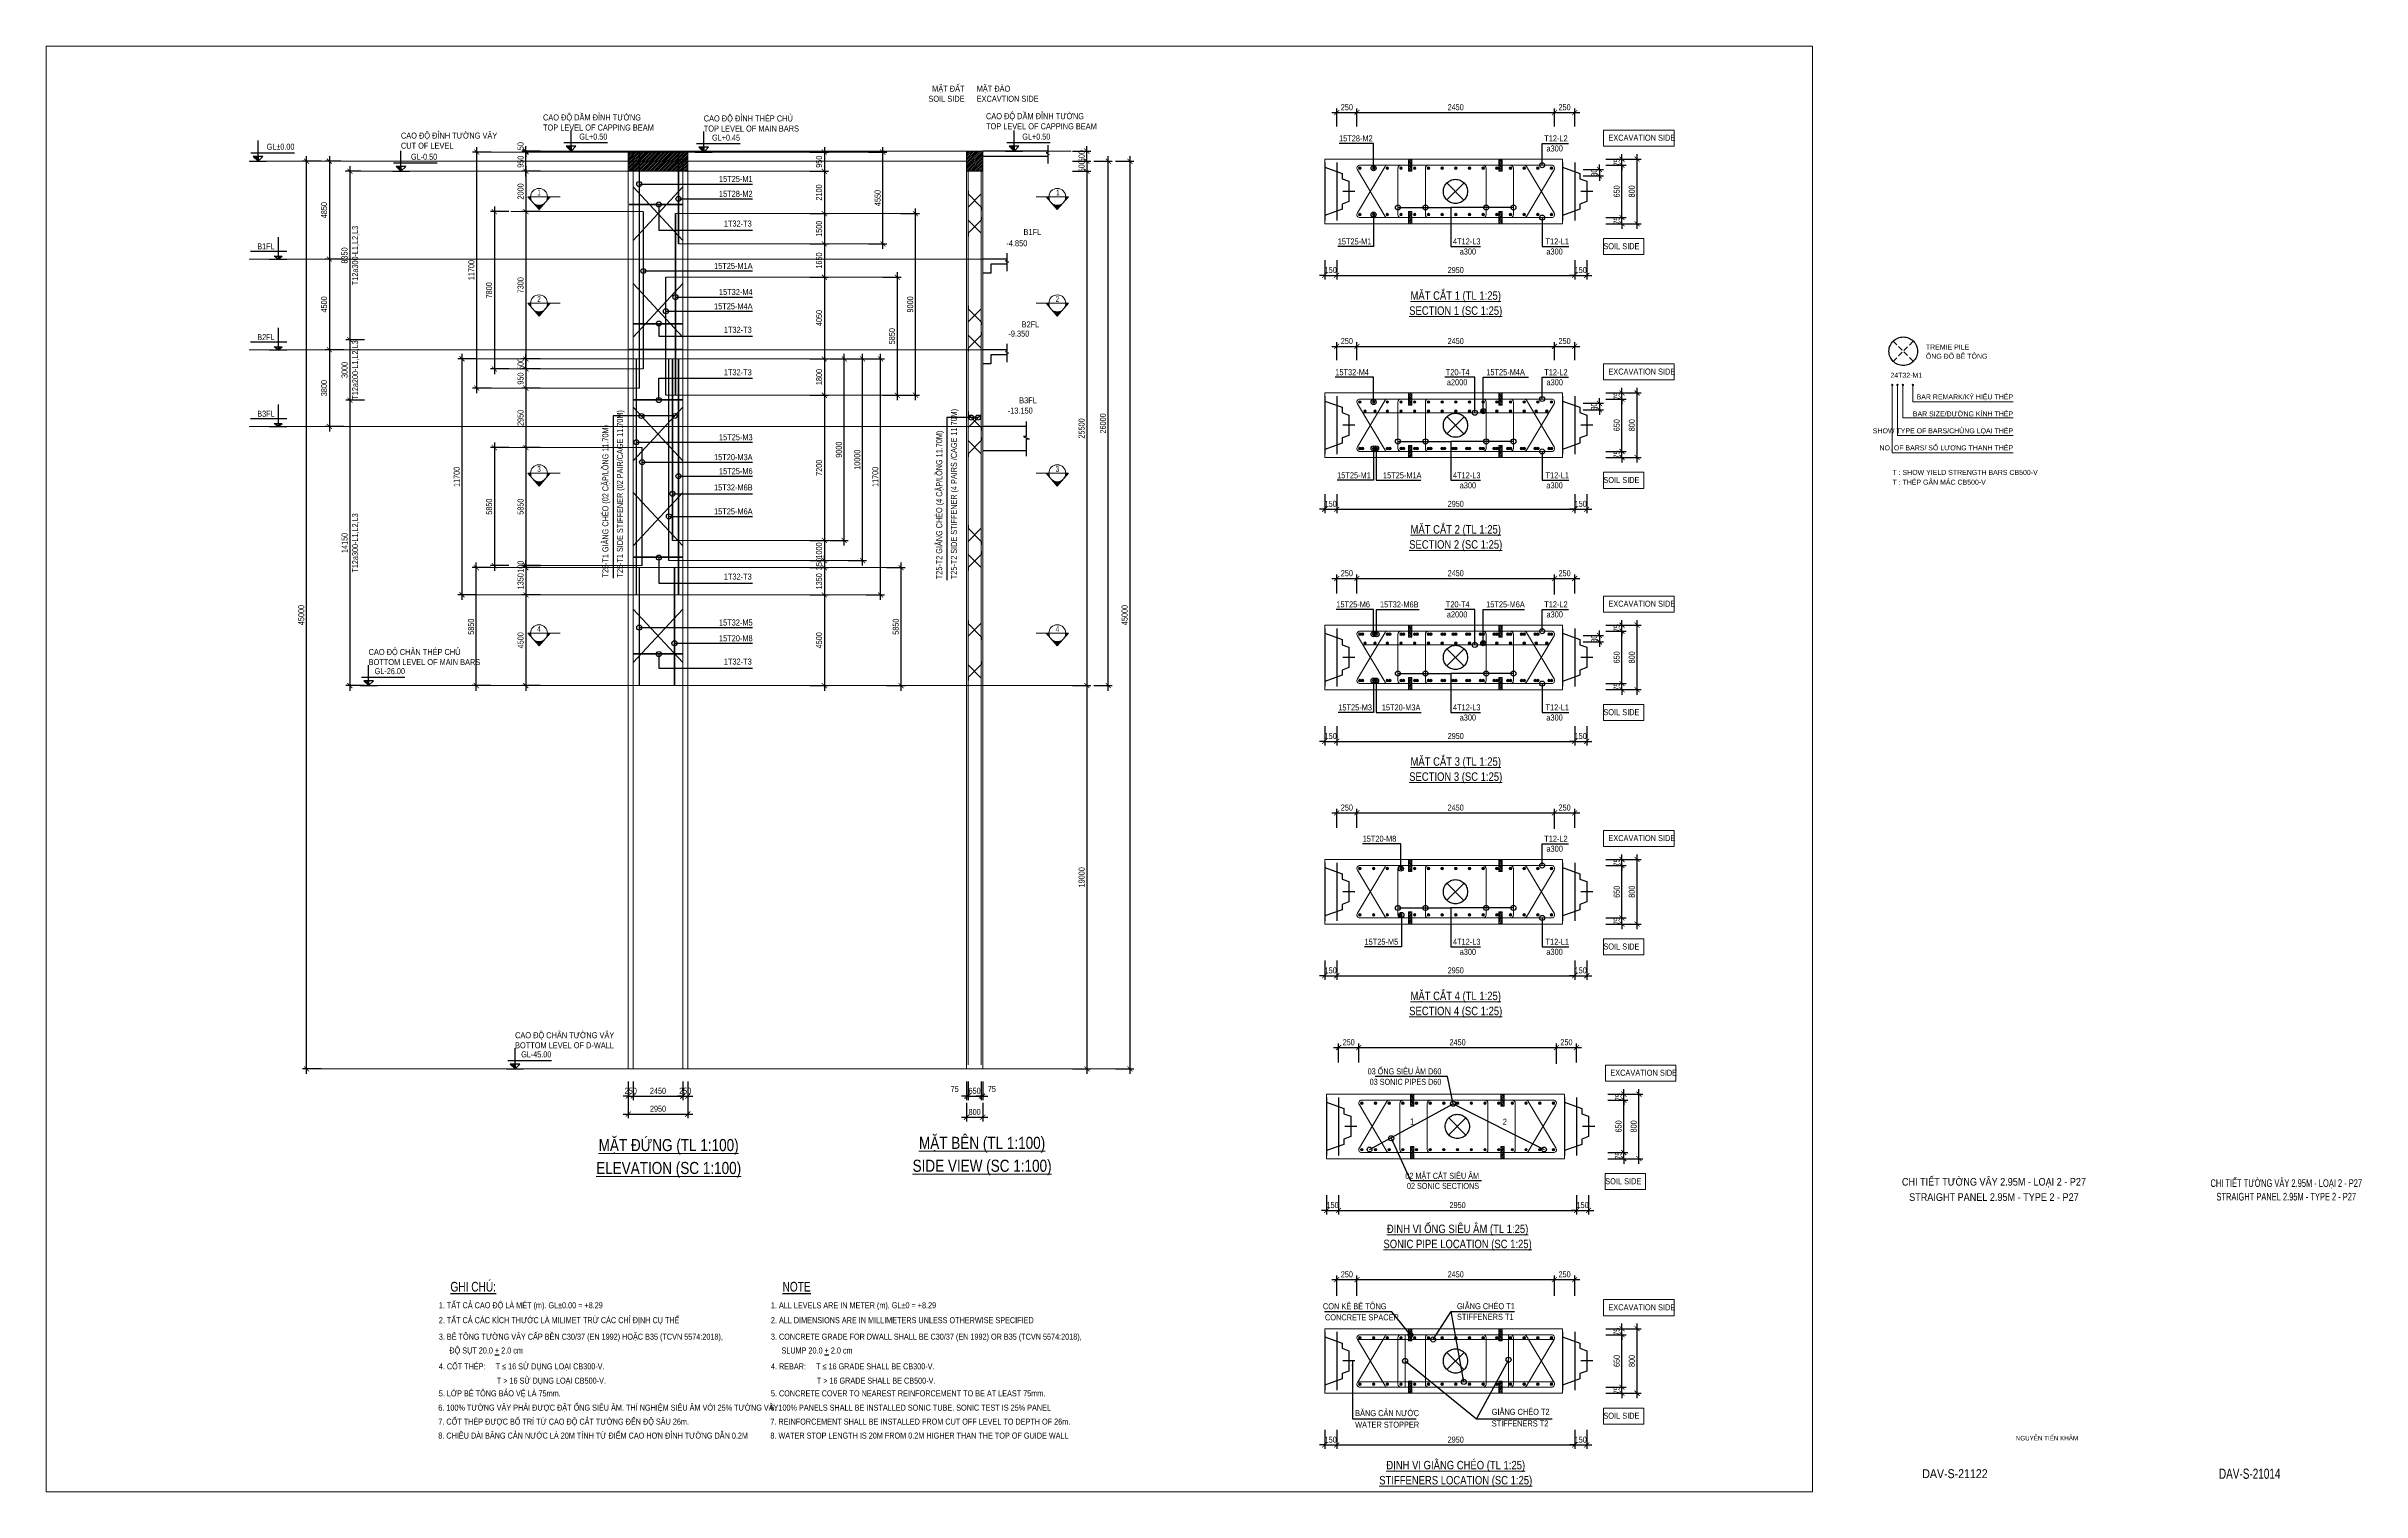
# Paper-space layout 'DAV-S-21122' of a CAD drawing. Header units: millimetres. Extents: x 33 to 941, y 17 to 584.
# The model-space entities are those that its viewports show. They can reach past a viewport. Long polylines and large blocks are cut down to what shows.
import ezdxf
from ezdxf.enums import TextEntityAlignment as Align

# ---------------------------------------------------------------- set-up
doc = ezdxf.new("R2010")
doc.units = ezdxf.units.MM
doc.header["$LTSCALE"] = 1200
doc.header["$PDMODE"] = 3
for name, pattern in [('CENTER', [2, 1.25, -0.25, 0.25, -0.25]), ('CENTER2', [1.125, 0.75, -0.125, 0.125, -0.125]), ('CONTINOUS', [0]), ('HIDDEN', [0.375, 0.25, -0.125])]:
    doc.linetypes.add(name, pattern=pattern)
for name, color, linetype in [('0-TITLE', 1, 'Continuous'), ('CDC -TEXT KHUNG', 7, 'Continuous'), ('CDC.02.DIM', 1, 'Continuous'), ('CDC.04.HIDDEN', 8, 'HIDDEN'), ('CDC.06.TEXT', 2, 'Continuous'), ('CDC.10.HATCH', 251, 'Continuous'), ('CDC.11.NOTE', 8, 'Continuous'), ('CDC_06.TEXT', 2, 'Continuous'), ('MCSA', 5, 'HIDDEN'), ('MIE', 5, 'HIDDEN'), ('Q-Dim-line', 75, 'Continuous')]:
    doc.layers.add(name, color=color, linetype=linetype)
for name, color, linetype, lineweight in [('1', 9, 'Continuous', 13), ('5', 5, 'Continuous', 13), ('BOUND', 3, 'Continuous', 20), ('C1CO', 4, 'Continuous', 35), ('CODE', 3, 'Continuous', 15), ('CWS', 8, 'HIDDEN', 9), ('ENOTE', 2, 'Continuous', 15), ('GRID', 74, 'CENTER', 15), ('Grid line', 160, 'CENTER2', 5), ('HIDE', 8, 'HIDDEN', 13), ('K-THUOC', 1, 'Continuous', 18), ('LEADER', 8, 'Continuous', 9), ('MCT', 6, 'Continuous', 20), ('PIPE60', 1, 'Continuous', 25), ('Q-Leader-line', 129, 'Continuous', 9), ('Q-Text', 2, 'Continuous', 5), ('S-Beam - Cont', 60, 'Continuous', 25), ('T1CO', 4, 'Continuous', 20), ('T1HI', 4, 'HIDDEN', 13), ('T2CO', 4, 'Continuous', 30), ('T2HI', 4, 'HIDDEN', 13), ('TCCO', 4, 'Continuous', 35), ('TCHI', 4, 'HIDDEN', 30), ('TEXTEN', 3, 'Continuous', 13), ('TEXTMA', 2, 'Continuous', 13), ('TEXTVN', 2, 'Continuous', 20), ('TIE', 4, 'Continuous', 13)]:
    doc.layers.add(name, color=color, linetype=linetype, lineweight=lineweight)
doc.styles.add('Arial', font='arial.ttf', dxfattribs={"height": 480})
doc.styles.add('BIGTEXT', font='arial.ttf', dxfattribs={"width": 0.8})
doc.styles.add('DB_Arial', font='arial.ttf', dxfattribs={"width": 0.8})
doc.styles.add('DIMTEXT', font='romans.shx', dxfattribs={"width": 0.8})
doc.styles.add('KT CDC', font='arial.ttf', dxfattribs={"width": 0.85, "height": 200})
doc.styles.add('SMTEXT', font='arial.ttf', dxfattribs={"width": 0.75})
doc.styles.add('TEXTVN', font='VHELVCN.TTF', dxfattribs={"width": 0.8})
doc.dimstyles.new('75', dxfattribs={"dimscale": 75, "dimtxt": 1.4, "dimasz": 1, "dimexe": 1, "dimexo": 0, "dimgap": 0.6, "dimtad": 1, "dimdec": 0, "dimdsep": 46, "dimtxsty": 'DIMTEXT', "dimblk": 'ARCHTICK', "dimcen": 100, "dimdle": 0.2, "dimclrd": 75, "dimclre": 8, "dimclrt": 7, "dimadec": 1, "dimazin": 0, "dimtfac": 1, "dimtdec": 0, "dimtix": 1, "dimtmove": 2, "dimatfit": 3, "dimldrblk": 'ORIGIN', "dimfxl": 7, "dimfxlon": 1, "dimtolj": 1, "dimtzin": 0, "dimarcsym": 1})
doc.dimstyles.new('BSV1-100', dxfattribs={"dimtxt": 300, "dimasz": 250, "dimexe": 200, "dimexo": 0, "dimgap": 108, "dimtad": 1, "dimdec": 0, "dimdsep": 46, "dimtxsty": 'SMTEXT', "dimblk": 'ARCHTICK', "dimcen": 100, "dimdle": 250, "dimclrd": 256, "dimclre": 256, "dimclrt": 1, "dimadec": 0, "dimazin": 0, "dimtfac": 1, "dimtdec": 0, "dimtix": 1, "dimtmove": 2, "dimatfit": 3, "dimfxl": 720, "dimfxlon": 1, "dimtolj": 1, "dimtzin": 0, "dimarcsym": 0})
doc.dimstyles.new('BSV25', dxfattribs={"dimtxt": 300, "dimasz": 250, "dimexe": 200, "dimexo": 0, "dimgap": 108, "dimtad": 1, "dimdec": 0, "dimlfac": 0.25, "dimdsep": 46, "dimtxsty": 'SMTEXT', "dimblk": 'ARCHTICK', "dimcen": 100, "dimdle": 250, "dimclrd": 256, "dimclre": 256, "dimclrt": 2, "dimadec": 0, "dimazin": 0, "dimtfac": 1, "dimtdec": 0, "dimtix": 1, "dimtmove": 2, "dimatfit": 3, "dimfxl": 800, "dimfxlon": 1, "dimtolj": 1, "dimtzin": 0, "dimarcsym": 0})

psp = doc.layouts.new('DAV-S-21122')

# ---------------------------------------------------------------- texts
at = {"layer": 'CDC_06.TEXT', "color": 4, "style": 'BIGTEXT', "width": 0.7}
for s, p in [('CHI TIẾT TƯỜNG VÂY 2.95M - LOẠI 2 - P27', (911.85, 138.25)), ('STRAIGHT PANEL 2.95M - TYPE 2 - P27', (911.85, 132.81))]:
    psp.add_text(s, height=3, dxfattribs=at).set_placement(p, align=Align.MIDDLE)
at = {"layer": 'CDC_06.TEXT', "color": 2, "linetype": 'ByBlock', "style": 'SMTEXT', "width": 0.7}
psp.add_text('DAV-S-21014', height=4, dxfattribs=at).set_placement((897.5, 24.19), align=Align.MIDDLE)

msp = doc.modelspace()

# ---------------------------------------------------------------- texts
at = {"layer": 'ENOTE', "style": 'DB_Arial', "width": 0.8}
for s, p in [('-4.850', (2898656.9, -4216.9)), ('-9.350', (2898757.1, -8696.4)), ('-13.150', (2898724.1, -12514.8))]:
    msp.add_text(s, height=300, dxfattribs=at).set_placement(p)
at = {"layer": 'TEXTEN', "style": 'DB_Arial', "width": 0.8}
for s, p in [('T12-L2', (2926495.6, 982.7)), ('4T12-L3', (2922171.4, -4127.3)), ('a300', (2921954.7, -4627.3)), ('T12-L1', (2926559.8, -4127.3)), ('T20-T4', (2921633.8, -10609.3)), ('T12-L2', (2926495.6, -10609.3)), ('4T12-L3', (2922171.4, -15719.3)), ('a300', (2921954.7, -16219.3)), ('T12-L1', (2926559.8, -15719.3)), ('T20-T4', (2921633.8, -22119.4)), ('T12-L2', (2926495.6, -22119.4)), ('4T12-L3', (2922171.4, -27229.4)), ('a300', (2921954.7, -27729.4)), ('T12-L1', (2926559.8, -27229.4)), ('T12-L2', (2926495.6, -33738.1)), ('4T12-L3', (2922171.4, -38848.1)), ('a300', (2921954.7, -39348.1)), ('T12-L1', (2926559.8, -38848.1))]:
    msp.add_text(s, height=300, dxfattribs=at).set_placement(p, align=Align.RIGHT)
for s, p in [('a300', (2925446, 482.7)), ('a300', (2925439.8, -4627.3)), ('a2000', (2920503.4, -11109.3)), ('a300', (2925446, -11109.3)), ('a300', (2925439.8, -16219.3)), ('a2000', (2920503.4, -22619.4)), ('a300', (2925446, -22619.4)), ('a300', (2925439.8, -27729.4)), ('a300', (2925446, -34238.1)), ('a300', (2925439.8, -39348.1))]:
    msp.add_text(s, height=300, dxfattribs=at).set_placement(p)
at = {"layer": 'TEXTMA', "style": 'DB_Arial', "width": 0.8}
for s, p in [('15T28-M2', (2915155.7, 982.7)), ('15T25-M1', (2915094.2, -4127.3)), ('15T32-M4', (2914972.6, -10609.3)), ('15T25-M4A', (2922460.7, -10609.3)), ('15T25-M1', (2915064.2, -15719.3)), ('15T25-M1A', (2917335.3, -15719.3)), ('15T25-M6', (2915022.1, -22119.4)), ('15T32-M6B', (2917188.1, -22121.5)), ('15T25-M6A', (2922455.9, -22119.4)), ('15T25-M3', (2915120.4, -27229.4)), ('15T20-M3A', (2917280.2, -27229.4)), ('15T20-M8', (2916329.1, -33738.1)), ('15T25-M5', (2916420.8, -38848.1))]:
    msp.add_text(s, height=300, dxfattribs=at).set_placement(p)
for s, p in [('15T25-M1', (2886072.9, -1032)), ('15T28-M2', (2886072.9, -1767)), ('1T32-T3', (2886028.7, -3240.7)), ('15T25-M1A', (2886072.9, -5342.9)), ('15T32-M4', (2886072.9, -6633)), ('15T25-M4A', (2886072.9, -7339.2)), ('1T32-T3', (2886028.7, -8509)), ('1T32-T3', (2886028.7, -10613.2)), ('15T25-M3', (2886072.9, -13832.4)), ('15T20-M3A', (2886072.9, -14821)), ('15T32-M6B', (2886072.9, -16323.2)), ('15T25-M6', (2886072.9, -15515.6)), ('15T25-M6A', (2886072.9, -17508.9)), ('1T32-T3', (2886028.7, -20743.8)), ('15T32-M5', (2886072.9, -23019.7)), ('15T20-M8', (2886072.9, -23799.8)), ('1T32-T3', (2886028.7, -24956.7))]:
    msp.add_text(s, height=300, rotation=360, dxfattribs=at).set_placement(p, align=Align.RIGHT)
for s, p in [('BĂNG CẢN NƯỚC', (2915955.9, -62215.4)), ('WATER STOPPER', (2915955.9, -62790.4))]:
    msp.add_text(s, height=300, rotation=360, dxfattribs=at).set_placement(p)
at = {"layer": 'TEXTVN', "style": 'DB_Arial', "width": 0.8}
for s, p in [('MẶT ĐẤT', (2896584.1, 3445.6)), ('SOIL SIDE', (2896584.1, 2945.6)), ('SOIL SIDE', (2930058.3, -4363.1)), ('SOIL SIDE', (2930058.3, -15955)), ('SOIL SIDE', (2930058.3, -27465.1)), ('SOIL SIDE', (2930058.3, -39083.8)), ('SOIL SIDE', (2930150.3, -50718)), ('SOIL SIDE', (2930058.3, -62346.1))]:
    msp.add_text(s, height=300, dxfattribs=at).set_placement(p, align=Align.RIGHT)
for s, p in [('MẶT ĐÀO', (2897184.1, 3445.6)), ('CAO ĐỘ DẦM ĐỈNH TƯỜNG', (2875676.6, 2020)), ('CAO ĐỘ ĐỈNH THÉP CHỦ', (2883649.8, 1970)), ('EXCAVTION SIDE', (2897184.1, 2945.6)), ('CAO ĐỘ DẦM ĐỈNH TƯỜNG', (2897647.8, 2082.8)), ('CAO ĐỘ ĐỈNH TƯỜNG VÂY', (2868629.2, 1120)), ('TOP LEVEL OF CAPPING BEAM', (2875676.6, 1520)), ('TOP LEVEL OF MAIN BARS', (2883649.8, 1470)), ('TOP LEVEL OF CAPPING BEAM', (2897647.8, 1582.8)), ('EXCAVATION SIDE', (2928515.9, 1013.5)), ('CUT OF LEVEL', (2868629.2, 620)), ('B1FL', (2899510.3, -3657.9)), ('B2FL', (2899415.8, -8240.2)), ('EXCAVATION SIDE', (2928515.9, -10578.4)), ('B3FL', (2899293.8, -12004.4)), ('EXCAVATION SIDE', (2928515.9, -22088.5)), ('CAO ĐỘ CHÂN THÉP CHỦ', (2867027.6, -24480)), ('BOTTOM LEVEL OF MAIN BARS', (2867027.6, -24980)), ('EXCAVATION SIDE', (2928515.9, -33707.2)), ('CAO ĐỘ CHÂN TƯỜNG VÂY', (2874290.6, -43480)), ('BOTTOM LEVEL OF D-WALL', (2874290.6, -43980)), ('EXCAVATION SIDE', (2928607.9, -45341.4)), ('EXCAVATION SIDE', (2928515.9, -56969.5))]:
    msp.add_text(s, height=300, dxfattribs=at).set_placement(p)
for s, p in [('%%UMẶT CẮT 1 (TL 1:25)', (2920944.7, -6659.2)), ('%%USECTION 1 (SC 1:25)', (2920944.7, -7459.2)), ('%%UMẶT CẮT 2 (TL 1:25)', (2920944.7, -18251.1)), ('%%USECTION 2 (SC 1:25)', (2920944.7, -19051.1)), ('%%UMẶT CẮT 3 (TL 1:25)', (2920944.7, -29761.2)), ('%%USECTION 3 (SC 1:25)', (2920944.7, -30561.2)), ('%%UMẶT CẮT 4 (TL 1:25)', (2920944.7, -41380)), ('%%USECTION 4 (SC 1:25)', (2920944.7, -42180)), ('%%UĐỊNH VỊ ỐNG SIÊU ÂM (TL 1:25)', (2921036.7, -52929.5)), ('%%USONIC PIPE LOCATION (SC 1:25)', (2921036.7, -53729.5)), ('%%UĐỊNH VỊ GIẰNG CHÉO (TL 1:25)', (2920944.7, -64642.3)), ('%%USTIFFENERS LOCATION (SC 1:25)', (2920944.7, -65442.3))]:
    msp.add_text(s, height=420, rotation=360, dxfattribs=at).set_placement(p, align=Align.MIDDLE)
at = {"layer": 'TEXTVN', "lineweight": 20, "style": 'SMTEXT', "width": 0.75}
for s, p in [('T25-T1 SIDE STIFFENER (02 PAIR/CAGE 11.70M)', (2879641.8, -20635.9)), ('T25-T2 SIDE STIFFENER (4 PAIRS /CAGE 11.70M)', (2896205.9, -20717.4)), ('T25-T1 GIẰNG CHÉO (02 CẶP/LỒNG 11.70M)', (2878921.8, -20635.9)), ('T25-T2 GIẰNG CHÉO (4 CẶP/LỒNG 11.70M)', (2895475.9, -20717.4))]:
    msp.add_text(s, height=300, rotation=90, dxfattribs=at).set_placement(p)
for s, p in [('03 ỐNG SIÊU ÂM D60', (2920233.7, -45271.6)), ('03 SONIC PIPES D60', (2920233.7, -45791.6)), ('02 MẶT CẮT SIÊU ÂM', (2922102.4, -50451.4)), ('02 SONIC SECTIONS', (2922102.4, -50951.4))]:
    msp.add_text(s, height=300, dxfattribs=at).set_placement(p, align=Align.RIGHT)
at = {"layer": 'TEXTVN', "style": 'DB_Arial', "width": 0.8}
for s, p in [('%%UMẶT BÊN (TL 1:100)', (2897453.8, -48675.9)), ('%%UMẶT ĐỨNG (TL 1:100)', (2881908.3, -48787)), ('%%UELEVATION (SC 1:100)', (2881908.3, -49987)), ('%%USIDE VIEW (SC 1:100)', (2897453.8, -49875.9))]:
    msp.add_text(s, height=600, dxfattribs=at).set_placement(p, align=Align.MIDDLE)
for s, p in [('1', (2918781.8, -47759)), ('2', (2923379.2, -47769.5))]:
    msp.add_text(s, height=300, rotation=360, dxfattribs=at).set_placement(p, align=Align.CENTER)
for s, p in [('CON KÊ BÊ TÔNG', (2914357.7, -56915.6)), (' CONCRETE SPACER', (2914357.7, -57465.6)), ('STIFFENERS T1', (2921007, -57441.4)), ('GIẰNG CHÉO T1', (2921007, -56911.4)), ('GIẰNG CHÉO T2', (2922729.8, -62152.2)), ('STIFFENERS T2', (2922729.8, -62727.2))]:
    msp.add_text(s, height=300, rotation=360, dxfattribs=at).set_placement(p)

# ---------------------------------------------------------------- blocks, each defined once
blk = doc.blocks.new('_ArchTick')
at = {"color": 0, "linetype": 'ByBlock', "const_width": 0.15}
blk.add_lwpolyline([(-0.5, -0.5), (0.5, 0.5)], dxfattribs=at)
blk = doc.blocks.new('_Origin')
at = {"color": 0, "linetype": 'ByBlock', "lineweight": -2}
blk.add_line((0, 0), (-1, 0), dxfattribs=at)
blk.add_circle((0, 0), 0.5, dxfattribs=at)
blk = doc.blocks.new('*U2830')
at = {"layer": 'CDC -TEXT KHUNG', "color": 6, "width": 0.85}
for tag, height, style, p in [('TEN_BV_V', 3, 'SMTEXT', (-50.06, 121.5)), ('TEN_BV_E', 3, 'Arial', (-50.06, 115.5)), ('SH_BV', 3.5, 'Arial', (-65.35, 7.06))]:
    blk.add_attdef(tag, text='', height=height, dxfattribs=dict(at, style=style)).set_placement(p, align=Align.MIDDLE_CENTER)
blk = doc.blocks.new('*D116')
at = {"layer": 'Defpoints', "color": 0, "transparency": 16777216}
for p in [(2896683, -45900), (2897483, -45900), (2897483, -47400)]:
    blk.add_point(p, dxfattribs=at)
at = {"layer": 'K-THUOC', "lineweight": -2, "transparency": 16777216}
for p, q in [((2896683, -46680), (2896683, -47600)), ((2897483, -46680), (2897483, -47600)), ((2896433, -47400), (2897733, -47400))]:
    blk.add_line(p, q, dxfattribs=at)
at = {"layer": 'K-THUOC', "lineweight": -2, "transparency": 16777216, "xscale": 250, "yscale": 250, "zscale": 250, "rotation": 180}
blk.add_blockref('_ArchTick', (2896683, -47400), dxfattribs=at)
at = {"layer": 'K-THUOC', "lineweight": -2, "transparency": 16777216, "xscale": 250, "yscale": 250, "zscale": 250}
blk.add_blockref('_ArchTick', (2897483, -47400), dxfattribs=at)
at = {"layer": 'K-THUOC', "color": 1, "transparency": 16777216, "insert": (2897083, -47139), "char_height": 300, "attachment_point": 5, "style": 'SMTEXT'}
blk.add_mtext('\\A1;800', dxfattribs=at)
blk = doc.blocks.new('*D117')
at = {"layer": 'Defpoints', "color": 0, "transparency": 16777216}
for p in [(2896683, -45600), (2896758, -45600), (2896758, -46350)]:
    blk.add_point(p, dxfattribs=at)
at = {"layer": 'K-THUOC', "lineweight": -2, "transparency": 16777216}
for p, q in [((2896683, -45630), (2896683, -46550)), ((2896758, -45630), (2896758, -46550)), ((2896683, -46350), (2896433, -46350)), ((2896683, -46350), (2896758, -46350)), ((2896758, -46350), (2897008, -46350))]:
    blk.add_line(p, q, dxfattribs=at)
at = {"layer": 'K-THUOC', "lineweight": -2, "transparency": 16777216, "xscale": 250, "yscale": 250, "zscale": 250}
blk.add_blockref('_ArchTick', (2896683, -46350), dxfattribs=at)
at = {"layer": 'K-THUOC', "lineweight": -2, "transparency": 16777216, "xscale": 250, "yscale": 250, "zscale": 250, "rotation": 180}
blk.add_blockref('_ArchTick', (2896758, -46350), dxfattribs=at)
at = {"layer": 'K-THUOC', "color": 1, "transparency": 16777216, "insert": (2896092, -46000), "char_height": 300, "attachment_point": 5, "style": 'SMTEXT'}
blk.add_mtext('\\A1;75', dxfattribs=at)
blk = doc.blocks.new('*D118')
at = {"layer": 'Defpoints', "color": 0, "transparency": 16777216}
for p in [(2896758, -45600), (2897408, -45600), (2897408, -46350)]:
    blk.add_point(p, dxfattribs=at)
at = {"layer": 'K-THUOC', "lineweight": -2, "transparency": 16777216}
for p, q in [((2896758, -45630), (2896758, -46550)), ((2897408, -45630), (2897408, -46550)), ((2896758, -46350), (2896508, -46350)), ((2896758, -46350), (2897408, -46350)), ((2897408, -46350), (2897658, -46350))]:
    blk.add_line(p, q, dxfattribs=at)
at = {"layer": 'K-THUOC', "lineweight": -2, "transparency": 16777216, "xscale": 250, "yscale": 250, "zscale": 250}
blk.add_blockref('_ArchTick', (2896758, -46350), dxfattribs=at)
at = {"layer": 'K-THUOC', "lineweight": -2, "transparency": 16777216, "xscale": 250, "yscale": 250, "zscale": 250, "rotation": 180}
blk.add_blockref('_ArchTick', (2897408, -46350), dxfattribs=at)
at = {"layer": 'K-THUOC', "color": 1, "transparency": 16777216, "insert": (2897083, -46089), "char_height": 300, "attachment_point": 5, "style": 'SMTEXT'}
blk.add_mtext('\\A1;650', dxfattribs=at)
blk = doc.blocks.new('*D119')
at = {"layer": 'Defpoints', "color": 0, "transparency": 16777216}
for p in [(2897408, -45600), (2897483, -45600), (2897483, -46350)]:
    blk.add_point(p, dxfattribs=at)
at = {"layer": 'K-THUOC', "lineweight": -2, "transparency": 16777216}
for p, q in [((2897408, -45630), (2897408, -46550)), ((2897483, -45630), (2897483, -46550)), ((2897408, -46350), (2897158, -46350)), ((2897408, -46350), (2897483, -46350)), ((2897483, -46350), (2897733, -46350))]:
    blk.add_line(p, q, dxfattribs=at)
at = {"layer": 'K-THUOC', "lineweight": -2, "transparency": 16777216, "xscale": 250, "yscale": 250, "zscale": 250}
blk.add_blockref('_ArchTick', (2897408, -46350), dxfattribs=at)
at = {"layer": 'K-THUOC', "lineweight": -2, "transparency": 16777216, "xscale": 250, "yscale": 250, "zscale": 250, "rotation": 180}
blk.add_blockref('_ArchTick', (2897483, -46350), dxfattribs=at)
at = {"layer": 'K-THUOC', "color": 1, "transparency": 16777216, "insert": (2897938, -46000), "char_height": 300, "attachment_point": 5, "style": 'SMTEXT'}
blk.add_mtext('\\A1;75', dxfattribs=at)
blk = doc.blocks.new('*D114')
at = {"layer": 'Defpoints', "color": 0, "transparency": 16777216}
for p in [(2863948, 0), (2865470, 0), (2868590, -45000)]:
    blk.add_point(p, dxfattribs=at)
at = {"layer": 'K-THUOC', "lineweight": -2, "transparency": 16777216}
for p, q in [((2863948, -45250), (2863948, 250)), ((2864668, 0), (2863748, 0)), ((2864668, -45000), (2863748, -45000))]:
    blk.add_line(p, q, dxfattribs=at)
at = {"layer": 'K-THUOC', "lineweight": -2, "transparency": 16777216, "xscale": 250, "yscale": 250, "zscale": 250}
for p, rotation in [((2863948, 0), 90), ((2863948, -45000), 270)]:
    blk.add_blockref('_ArchTick', p, dxfattribs=dict(at, rotation=rotation))
at = {"layer": 'K-THUOC', "color": 1, "transparency": 16777216, "insert": (2863687, -22500), "char_height": 300, "attachment_point": 5, "rotation": 90, "style": 'SMTEXT'}
blk.add_mtext('\\A1;45000', dxfattribs=at)
blk = doc.blocks.new('*D115')
at = {"layer": 'Defpoints', "color": 0, "transparency": 16777216}
for p in [(2879905, -8850), (2866096, -11850), (2879905, -11850)]:
    blk.add_point(p, dxfattribs=at)
at = {"layer": 'K-THUOC', "lineweight": -2, "transparency": 16777216}
for p, q in [((2866816, -8850), (2865896, -8850)), ((2866096, -8600), (2866096, -12100)), ((2866816, -11850), (2865896, -11850))]:
    blk.add_line(p, q, dxfattribs=at)
at = {"layer": 'K-THUOC', "lineweight": -2, "transparency": 16777216, "xscale": 250, "yscale": 250, "zscale": 250}
for p, rotation in [((2866096, -8850), 90), ((2866096, -11850), 270)]:
    blk.add_blockref('_ArchTick', p, dxfattribs=dict(at, rotation=rotation))
at = {"layer": 'K-THUOC', "color": 1, "transparency": 16777216, "char_height": 300, "attachment_point": 5, "rotation": 90, "style": 'SMTEXT'}
for s, insert in [('\\A1;T12a200-L1,L2,L3', (2866384, -10350)), ('\\A1;3000', (2865834, -10350))]:
    blk.add_mtext(s, dxfattribs=dict(at, insert=insert))
blk = doc.blocks.new('*D78')
at = {"layer": 'Defpoints', "color": 0, "transparency": 16777216}
for p in [(2879905, -11850), (2866096, -26000), (2872898, -26000)]:
    blk.add_point(p, dxfattribs=at)
at = {"layer": 'K-THUOC', "lineweight": -2, "transparency": 16777216}
for p, q in [((2866816, -11850), (2865896, -11850)), ((2866096, -11600), (2866096, -26250)), ((2866816, -26000), (2865896, -26000))]:
    blk.add_line(p, q, dxfattribs=at)
at = {"layer": 'K-THUOC', "lineweight": -2, "transparency": 16777216, "xscale": 250, "yscale": 250, "zscale": 250}
for p, rotation in [((2866096, -11850), 90), ((2866096, -26000), 270)]:
    blk.add_blockref('_ArchTick', p, dxfattribs=dict(at, rotation=rotation))
at = {"layer": 'K-THUOC', "color": 1, "transparency": 16777216, "char_height": 300, "attachment_point": 5, "rotation": 90, "style": 'SMTEXT'}
for s, insert in [('\\A1;T12a300-L1,L2,L3', (2866384, -18925)), ('\\A1;14150', (2865835, -18925))]:
    blk.add_mtext(s, dxfattribs=dict(at, insert=insert))
blk = doc.blocks.new('SIGSEC')
at = {"layer": '1', "lineweight": 9}
h = blk.add_hatch(color=256, dxfattribs=at)
h.dxf.hatch_style = 1
h.paths.add_polyline_path([(-420, 0), (-560, 0), (-315, -278, -0.1826758)])
h = blk.add_hatch(color=256, dxfattribs=at)
h.dxf.hatch_style = 1
h.paths.add_polyline_path([(560, 0), (420, 0, -0.1826758), (315, -278)])
h = blk.add_hatch(color=256, dxfattribs=at)
h.dxf.hatch_style = 1
h.paths.add_polyline_path([(315, -278, -0.4514162), (-315, -278), (0, -635)])
at = {"layer": '1', "lineweight": 9, "elevation": 0}
blk.add_lwpolyline([(1050, 0), (-560, 0), (0, -635), (560, 0)], dxfattribs=at)
at = {"layer": '1', "lineweight": 9}
blk.add_circle((0, 0), 420, dxfattribs=at)
at = {"layer": 'BOUND', "lineweight": 9, "style": 'TEXTVN', "width": 0.8}
blk.add_attdef('SEC', text='', height=280, dxfattribs=at).set_placement((0, 210, 0), align=Align.MIDDLE_CENTER)
blk = doc.blocks.new('*D79')
at = {"layer": 'Defpoints', "color": 0, "transparency": 16777216}
for p in [(2866646, -500), (2866096, -8850), (2879905, -8850)]:
    blk.add_point(p, dxfattribs=at)
at = {"layer": 'K-THUOC', "lineweight": -2, "transparency": 16777216}
for p, q in [((2866646, -500), (2865896, -500)), ((2866096, -250), (2866096, -9100)), ((2866816, -8850), (2865896, -8850))]:
    blk.add_line(p, q, dxfattribs=at)
at = {"layer": 'K-THUOC', "lineweight": -2, "transparency": 16777216, "xscale": 250, "yscale": 250, "zscale": 250}
for p, rotation in [((2866096, -500), 90), ((2866096, -8850), 270)]:
    blk.add_blockref('_ArchTick', p, dxfattribs=dict(at, rotation=rotation))
at = {"layer": 'K-THUOC', "color": 1, "transparency": 16777216, "char_height": 300, "attachment_point": 5, "rotation": 90, "style": 'SMTEXT'}
for s, insert in [('\\A1;T12a300-L1,L2,L3', (2866384, -4675)), ('\\A1;8350', (2865834, -4675))]:
    blk.add_mtext(s, dxfattribs=dict(at, insert=insert))
blk = doc.blocks.new('tag_cd')
at = {"layer": 'CDC.10.HATCH'}
blk.add_hatch(color=256, dxfattribs=at).paths.add_polyline_path([(180, 240), (420, 0), (420, 240)])
at = {"layer": 'CDC.02.DIM'}
for points in [[(0, 0), (840, 0)], [(60, 420), (2220, 420)], [(420, 240), (420, 0), (660, 240), (180, 240), (420, 0), (420, 1020)]]:
    blk.add_lwpolyline(points, dxfattribs=at)
at = {"layer": 'CDC.06.TEXT', "ltscale": 0.5, "style": 'SMTEXT', "width": 0.75}
blk.add_attdef('CD', text='', height=300, dxfattribs=at).set_placement((2220, 570), align=Align.RIGHT)
blk = doc.blocks.new('*D80')
at = {"layer": 'Defpoints', "color": 0, "transparency": 16777216}
for p in [(2865643, 0), (2865080, -4850), (2897740, -4850)]:
    blk.add_point(p, dxfattribs=at)
at = {"layer": 'K-THUOC', "lineweight": -2, "transparency": 16777216}
for p, q in [((2865080, 250), (2865080, -5100)), ((2865643, 0), (2864880, 0)), ((2865800, -4850), (2864880, -4850))]:
    blk.add_line(p, q, dxfattribs=at)
at = {"layer": 'K-THUOC', "lineweight": -2, "transparency": 16777216, "xscale": 250, "yscale": 250, "zscale": 250}
for p, rotation in [((2865080, 0), 90), ((2865080, -4850), 270)]:
    blk.add_blockref('_ArchTick', p, dxfattribs=dict(at, rotation=rotation))
at = {"layer": 'K-THUOC', "color": 1, "transparency": 16777216, "insert": (2864819, -2425), "char_height": 300, "attachment_point": 5, "rotation": 90, "style": 'SMTEXT'}
blk.add_mtext('\\A1;4850', dxfattribs=at)
blk = doc.blocks.new('*D81')
at = {"layer": 'Defpoints', "color": 0, "transparency": 16777216}
for p in [(2897740, -4850), (2865080, -9350), (2897724, -9350)]:
    blk.add_point(p, dxfattribs=at)
at = {"layer": 'K-THUOC', "lineweight": -2, "transparency": 16777216}
for p, q in [((2865800, -4850), (2864880, -4850)), ((2865080, -4600), (2865080, -9600)), ((2865800, -9350), (2864880, -9350))]:
    blk.add_line(p, q, dxfattribs=at)
at = {"layer": 'K-THUOC', "lineweight": -2, "transparency": 16777216, "xscale": 250, "yscale": 250, "zscale": 250}
for p, rotation in [((2865080, -4850), 90), ((2865080, -9350), 270)]:
    blk.add_blockref('_ArchTick', p, dxfattribs=dict(at, rotation=rotation))
at = {"layer": 'K-THUOC', "color": 1, "transparency": 16777216, "insert": (2864819, -7100), "char_height": 300, "attachment_point": 5, "rotation": 90, "style": 'SMTEXT'}
blk.add_mtext('\\A1;4500', dxfattribs=at)
blk = doc.blocks.new('*D82')
at = {"layer": 'Defpoints', "color": 0, "transparency": 16777216}
for p in [(2896467, -9350), (2865080, -13150), (2897724, -13150)]:
    blk.add_point(p, dxfattribs=at)
at = {"layer": 'K-THUOC', "lineweight": -2, "transparency": 16777216}
for p, q in [((2865080, -9100), (2865080, -13400)), ((2865800, -9350), (2864880, -9350)), ((2865800, -13150), (2864880, -13150))]:
    blk.add_line(p, q, dxfattribs=at)
at = {"layer": 'K-THUOC', "lineweight": -2, "transparency": 16777216, "xscale": 250, "yscale": 250, "zscale": 250}
for p, rotation in [((2865080, -9350), 90), ((2865080, -13150), 270)]:
    blk.add_blockref('_ArchTick', p, dxfattribs=dict(at, rotation=rotation))
at = {"layer": 'K-THUOC', "color": 1, "transparency": 16777216, "insert": (2864819, -11250), "char_height": 300, "attachment_point": 5, "rotation": 90, "style": 'SMTEXT'}
blk.add_mtext('\\A1;3800', dxfattribs=at)
blk = doc.blocks.new('A$Cf5debca8')
at = {"layer": 'CDC.02.DIM'}
blk.add_hatch(color=256, dxfattribs=at).paths.add_polyline_path([(-242, 146), (-438, 146), (-438, 0)])
for p, q in [((-1809, 398), (0, 398)), ((-875, 0), (0, 0)), ((-438, 0), (-633, 146)), ((-633, 146), (-242, 146)), ((-438, 1084), (-438, 0)), ((-438, 0), (-242, 146))]:
    blk.add_line(p, q, dxfattribs=at)
at = {"layer": 'CDC.06.TEXT', "style": 'SMTEXT', "width": 0.75}
blk.add_attdef('CD', (-1469, 478), '', height=300, dxfattribs=at)
blk = doc.blocks.new('*D83')
at = {"layer": 'Defpoints', "color": 0, "transparency": 16777216}
for p in [(2882505, 450), (2882855, -500), (2889630, -500)]:
    blk.add_point(p, dxfattribs=at)
at = {"layer": 'K-THUOC', "lineweight": -2, "transparency": 16777216}
for p, q in [((2888910, 450), (2889830, 450)), ((2889630, 700), (2889630, -750)), ((2888910, -500), (2889830, -500))]:
    blk.add_line(p, q, dxfattribs=at)
at = {"layer": 'K-THUOC', "lineweight": -2, "transparency": 16777216, "xscale": 250, "yscale": 250, "zscale": 250}
for p, rotation in [((2889630, 450), 90), ((2889630, -500), 270)]:
    blk.add_blockref('_ArchTick', p, dxfattribs=dict(at, rotation=rotation))
at = {"layer": 'K-THUOC', "color": 1, "transparency": 16777216, "insert": (2889369, -25), "char_height": 300, "attachment_point": 5, "rotation": 90, "style": 'SMTEXT'}
blk.add_mtext('\\A1;950', dxfattribs=at)
blk = doc.blocks.new('*D84')
at = {"layer": 'Defpoints', "color": 0, "transparency": 16777216}
for p in [(2882855, -2600), (2882855, -4100), (2889630, -4100)]:
    blk.add_point(p, dxfattribs=at)
at = {"layer": 'K-THUOC', "lineweight": -2, "transparency": 16777216}
for p, q in [((2888910, -2600), (2889830, -2600)), ((2889630, -2350), (2889630, -4350)), ((2888910, -4100), (2889830, -4100))]:
    blk.add_line(p, q, dxfattribs=at)
at = {"layer": 'K-THUOC', "lineweight": -2, "transparency": 16777216, "xscale": 250, "yscale": 250, "zscale": 250}
for p, rotation in [((2889630, -2600), 90), ((2889630, -4100), 270)]:
    blk.add_blockref('_ArchTick', p, dxfattribs=dict(at, rotation=rotation))
at = {"layer": 'K-THUOC', "color": 1, "transparency": 16777216, "insert": (2889369, -3350), "char_height": 300, "attachment_point": 5, "rotation": 90, "style": 'SMTEXT'}
blk.add_mtext('\\A1;1500', dxfattribs=at)
blk = doc.blocks.new('*D85')
at = {"layer": 'Defpoints', "color": 0, "transparency": 16777216}
for p in [(2882855, -4100), (2882855, -5750), (2889630, -5750)]:
    blk.add_point(p, dxfattribs=at)
at = {"layer": 'K-THUOC', "lineweight": -2, "transparency": 16777216}
for p, q in [((2888910, -4100), (2889830, -4100)), ((2889630, -3850), (2889630, -6000)), ((2888910, -5750), (2889830, -5750))]:
    blk.add_line(p, q, dxfattribs=at)
at = {"layer": 'K-THUOC', "lineweight": -2, "transparency": 16777216, "xscale": 250, "yscale": 250, "zscale": 250}
for p, rotation in [((2889630, -4100), 90), ((2889630, -5750), 270)]:
    blk.add_blockref('_ArchTick', p, dxfattribs=dict(at, rotation=rotation))
at = {"layer": 'K-THUOC', "color": 1, "transparency": 16777216, "insert": (2889369, -4925), "char_height": 300, "attachment_point": 5, "rotation": 90, "style": 'SMTEXT'}
blk.add_mtext('\\A1;1650', dxfattribs=at)
blk = doc.blocks.new('*D86')
at = {"layer": 'Defpoints', "color": 0, "transparency": 16777216}
for p in [(2882855, -5750), (2882855, -9800), (2889630, -9800)]:
    blk.add_point(p, dxfattribs=at)
at = {"layer": 'K-THUOC', "lineweight": -2, "transparency": 16777216}
for p, q in [((2889630, -5500), (2889630, -10050)), ((2888910, -5750), (2889830, -5750)), ((2888910, -9800), (2889830, -9800))]:
    blk.add_line(p, q, dxfattribs=at)
at = {"layer": 'K-THUOC', "lineweight": -2, "transparency": 16777216, "xscale": 250, "yscale": 250, "zscale": 250}
for p, rotation in [((2889630, -5750), 90), ((2889630, -9800), 270)]:
    blk.add_blockref('_ArchTick', p, dxfattribs=dict(at, rotation=rotation))
at = {"layer": 'K-THUOC', "color": 1, "transparency": 16777216, "insert": (2889369, -7775), "char_height": 300, "attachment_point": 5, "rotation": 90, "style": 'SMTEXT'}
blk.add_mtext('\\A1;4050', dxfattribs=at)
blk = doc.blocks.new('*D87')
at = {"layer": 'Defpoints', "color": 0, "transparency": 16777216}
for p in [(2882855, -9800), (2882855, -11600), (2889630, -11600)]:
    blk.add_point(p, dxfattribs=at)
at = {"layer": 'K-THUOC', "lineweight": -2, "transparency": 16777216}
for p, q in [((2888910, -9800), (2889830, -9800)), ((2889630, -9550), (2889630, -11850)), ((2888910, -11600), (2889830, -11600))]:
    blk.add_line(p, q, dxfattribs=at)
at = {"layer": 'K-THUOC', "lineweight": -2, "transparency": 16777216, "xscale": 250, "yscale": 250, "zscale": 250}
for p, rotation in [((2889630, -9800), 90), ((2889630, -11600), 270)]:
    blk.add_blockref('_ArchTick', p, dxfattribs=dict(at, rotation=rotation))
at = {"layer": 'K-THUOC', "color": 1, "transparency": 16777216, "insert": (2889369, -10700), "char_height": 300, "attachment_point": 5, "rotation": 90, "style": 'SMTEXT'}
blk.add_mtext('\\A1;1800', dxfattribs=at)
blk = doc.blocks.new('*D88')
at = {"layer": 'Defpoints', "color": 0, "transparency": 16777216}
for p in [(2882855, -11600), (2882855, -18800), (2889630, -18800)]:
    blk.add_point(p, dxfattribs=at)
at = {"layer": 'K-THUOC', "lineweight": -2, "transparency": 16777216}
for p, q in [((2889630, -11350), (2889630, -19050)), ((2888910, -11600), (2889830, -11600)), ((2888910, -18800), (2889830, -18800))]:
    blk.add_line(p, q, dxfattribs=at)
at = {"layer": 'K-THUOC', "lineweight": -2, "transparency": 16777216, "xscale": 250, "yscale": 250, "zscale": 250}
for p, rotation in [((2889630, -11600), 90), ((2889630, -18800), 270)]:
    blk.add_blockref('_ArchTick', p, dxfattribs=dict(at, rotation=rotation))
at = {"layer": 'K-THUOC', "color": 1, "transparency": 16777216, "insert": (2889369, -15200), "char_height": 300, "attachment_point": 5, "rotation": 90, "style": 'SMTEXT'}
blk.add_mtext('\\A1;7200', dxfattribs=at)
blk = doc.blocks.new('*D89')
at = {"layer": 'Defpoints', "color": 0, "transparency": 16777216}
for p in [(2882855, -19800), (2882855, -20150), (2889630, -20150)]:
    blk.add_point(p, dxfattribs=at)
at = {"layer": 'K-THUOC', "lineweight": -2, "transparency": 16777216}
for p, q in [((2888910, -19800), (2889830, -19800)), ((2888910, -20150), (2889830, -20150)), ((2889630, -19800), (2889630, -19550)), ((2889630, -19800), (2889630, -20150)), ((2889630, -20150), (2889630, -20400))]:
    blk.add_line(p, q, dxfattribs=at)
at = {"layer": 'K-THUOC', "lineweight": -2, "transparency": 16777216, "xscale": 250, "yscale": 250, "zscale": 250}
for p, rotation in [((2889630, -19800), 270), ((2889630, -20150), 90)]:
    blk.add_blockref('_ArchTick', p, dxfattribs=dict(at, rotation=rotation))
at = {"layer": 'K-THUOC', "color": 1, "transparency": 16777216, "insert": (2889369, -19975), "char_height": 300, "attachment_point": 5, "rotation": 90, "style": 'SMTEXT'}
blk.add_mtext('\\A1;350', dxfattribs=at)
blk = doc.blocks.new('*D90')
at = {"layer": 'Defpoints', "color": 0, "transparency": 16777216}
for p in [(2882855, -20150), (2882855, -21500), (2889630, -21500)]:
    blk.add_point(p, dxfattribs=at)
at = {"layer": 'K-THUOC', "lineweight": -2, "transparency": 16777216}
for p, q in [((2888910, -20150), (2889830, -20150)), ((2889630, -19900), (2889630, -21750)), ((2888910, -21500), (2889830, -21500))]:
    blk.add_line(p, q, dxfattribs=at)
at = {"layer": 'K-THUOC', "lineweight": -2, "transparency": 16777216, "xscale": 250, "yscale": 250, "zscale": 250}
for p, rotation in [((2889630, -20150), 90), ((2889630, -21500), 270)]:
    blk.add_blockref('_ArchTick', p, dxfattribs=dict(at, rotation=rotation))
at = {"layer": 'K-THUOC', "color": 1, "transparency": 16777216, "insert": (2889369, -20825), "char_height": 300, "attachment_point": 5, "rotation": 90, "style": 'SMTEXT'}
blk.add_mtext('\\A1;1350', dxfattribs=at)
blk = doc.blocks.new('*D91')
at = {"layer": 'Defpoints', "color": 0, "transparency": 16777216}
for p in [(2882505, -21500), (2882855, -26000), (2889630, -26000)]:
    blk.add_point(p, dxfattribs=at)
at = {"layer": 'K-THUOC', "lineweight": -2, "transparency": 16777216}
for p, q in [((2888910, -21500), (2889830, -21500)), ((2889630, -21250), (2889630, -26250)), ((2888910, -26000), (2889830, -26000))]:
    blk.add_line(p, q, dxfattribs=at)
at = {"layer": 'K-THUOC', "lineweight": -2, "transparency": 16777216, "xscale": 250, "yscale": 250, "zscale": 250}
for p, rotation in [((2889630, -21500), 90), ((2889630, -26000), 270)]:
    blk.add_blockref('_ArchTick', p, dxfattribs=dict(at, rotation=rotation))
at = {"layer": 'K-THUOC', "color": 1, "transparency": 16777216, "insert": (2889369, -23750), "char_height": 300, "attachment_point": 5, "rotation": 90, "style": 'SMTEXT'}
blk.add_mtext('\\A1;4500', dxfattribs=at)
blk = doc.blocks.new('*D92')
at = {"layer": 'Defpoints', "color": 0, "transparency": 16777216}
for p in [(2882355, -20150), (2893435, -20150), (2882355, -26000)]:
    blk.add_point(p, dxfattribs=at)
at = {"layer": 'K-THUOC', "lineweight": -2, "transparency": 16777216}
for p, q in [((2892715, -20150), (2893635, -20150)), ((2893435, -26250), (2893435, -19900)), ((2892715, -26000), (2893635, -26000))]:
    blk.add_line(p, q, dxfattribs=at)
at = {"layer": 'K-THUOC', "lineweight": -2, "transparency": 16777216, "xscale": 250, "yscale": 250, "zscale": 250}
for p, rotation in [((2893435, -20150), 90), ((2893435, -26000), 270)]:
    blk.add_blockref('_ArchTick', p, dxfattribs=dict(at, rotation=rotation))
at = {"layer": 'K-THUOC', "color": 1, "transparency": 16777216, "insert": (2893174, -23075), "char_height": 300, "attachment_point": 5, "rotation": 90, "style": 'SMTEXT'}
blk.add_mtext('\\A1;5850', dxfattribs=at)
blk = doc.blocks.new('*D93')
at = {"layer": 'Defpoints', "color": 0, "transparency": 16777216}
for p in [(2881804, -9800), (2892417, -9800), (2881804, -21500)]:
    blk.add_point(p, dxfattribs=at)
at = {"layer": 'K-THUOC', "lineweight": -2, "transparency": 16777216}
for p, q in [((2891697, -9800), (2892617, -9800)), ((2892417, -21750), (2892417, -9550)), ((2891697, -21500), (2892617, -21500))]:
    blk.add_line(p, q, dxfattribs=at)
at = {"layer": 'K-THUOC', "lineweight": -2, "transparency": 16777216, "xscale": 250, "yscale": 250, "zscale": 250}
for p, rotation in [((2892417, -9800), 90), ((2892417, -21500), 270)]:
    blk.add_blockref('_ArchTick', p, dxfattribs=dict(at, rotation=rotation))
at = {"layer": 'K-THUOC', "color": 1, "transparency": 16777216, "insert": (2892156, -15650), "char_height": 300, "attachment_point": 5, "rotation": 90, "style": 'SMTEXT'}
blk.add_mtext('\\A1;11700', dxfattribs=at)
blk = doc.blocks.new('*D94')
at = {"layer": 'Defpoints', "color": 0, "transparency": 16777216}
for p in [(2883069, -2600), (2894148, -2600), (2883069, -11600)]:
    blk.add_point(p, dxfattribs=at)
at = {"layer": 'K-THUOC', "lineweight": -2, "transparency": 16777216}
for p, q in [((2893428, -2600), (2894348, -2600)), ((2894148, -11850), (2894148, -2350)), ((2893428, -11600), (2894348, -11600))]:
    blk.add_line(p, q, dxfattribs=at)
at = {"layer": 'K-THUOC', "lineweight": -2, "transparency": 16777216, "xscale": 250, "yscale": 250, "zscale": 250}
for p, rotation in [((2894148, -2600), 90), ((2894148, -11600), 270)]:
    blk.add_blockref('_ArchTick', p, dxfattribs=dict(at, rotation=rotation))
at = {"layer": 'K-THUOC', "color": 1, "transparency": 16777216, "insert": (2893887, -7100), "char_height": 300, "attachment_point": 5, "rotation": 90, "style": 'SMTEXT'}
blk.add_mtext('\\A1;9000', dxfattribs=at)
blk = doc.blocks.new('*D95')
at = {"layer": 'Defpoints', "color": 0, "transparency": 16777216}
for p in [(2882505, 450), (2892533, 450), (2882505, -4100)]:
    blk.add_point(p, dxfattribs=at)
at = {"layer": 'K-THUOC', "lineweight": -2, "transparency": 16777216}
for p, q in [((2891813, 450), (2892733, 450)), ((2892533, -4350), (2892533, 700)), ((2891813, -4100), (2892733, -4100))]:
    blk.add_line(p, q, dxfattribs=at)
at = {"layer": 'K-THUOC', "lineweight": -2, "transparency": 16777216, "xscale": 250, "yscale": 250, "zscale": 250}
for p, rotation in [((2892533, 450), 90), ((2892533, -4100), 270)]:
    blk.add_blockref('_ArchTick', p, dxfattribs=dict(at, rotation=rotation))
at = {"layer": 'K-THUOC', "color": 1, "transparency": 16777216, "insert": (2892272, -1825), "char_height": 300, "attachment_point": 5, "rotation": 90, "style": 'SMTEXT'}
blk.add_mtext('\\A1;4550', dxfattribs=at)
blk = doc.blocks.new('*D96')
at = {"layer": 'Defpoints', "color": 0, "transparency": 16777216}
for p in [(2881504, -9800), (2891524, -9800), (2881504, -19800)]:
    blk.add_point(p, dxfattribs=at)
at = {"layer": 'K-THUOC', "lineweight": -2, "transparency": 16777216}
for p, q in [((2890804, -9800), (2891724, -9800)), ((2891524, -20050), (2891524, -9550)), ((2890804, -19800), (2891724, -19800))]:
    blk.add_line(p, q, dxfattribs=at)
at = {"layer": 'K-THUOC', "lineweight": -2, "transparency": 16777216, "xscale": 250, "yscale": 250, "zscale": 250}
for p, rotation in [((2891524, -9800), 90), ((2891524, -19800), 270)]:
    blk.add_blockref('_ArchTick', p, dxfattribs=dict(at, rotation=rotation))
at = {"layer": 'K-THUOC', "color": 1, "transparency": 16777216, "insert": (2891263, -14800), "char_height": 300, "attachment_point": 5, "rotation": 90, "style": 'SMTEXT'}
blk.add_mtext('\\A1;10000', dxfattribs=at)
blk = doc.blocks.new('*D97')
at = {"layer": 'Defpoints', "color": 0, "transparency": 16777216}
for p in [(2882098, -9800), (2890614, -9800), (2882098, -18800)]:
    blk.add_point(p, dxfattribs=at)
at = {"layer": 'K-THUOC', "lineweight": -2, "transparency": 16777216}
for p, q in [((2889894, -9800), (2890814, -9800)), ((2890614, -19050), (2890614, -9550)), ((2889894, -18800), (2890814, -18800))]:
    blk.add_line(p, q, dxfattribs=at)
at = {"layer": 'K-THUOC', "lineweight": -2, "transparency": 16777216, "xscale": 250, "yscale": 250, "zscale": 250}
for p, rotation in [((2890614, -9800), 90), ((2890614, -18800), 270)]:
    blk.add_blockref('_ArchTick', p, dxfattribs=dict(at, rotation=rotation))
at = {"layer": 'K-THUOC', "color": 1, "transparency": 16777216, "insert": (2890353, -14300), "char_height": 300, "attachment_point": 5, "rotation": 90, "style": 'SMTEXT'}
blk.add_mtext('\\A1;9000', dxfattribs=at)
blk = doc.blocks.new('*D98')
at = {"layer": 'Defpoints', "color": 0, "transparency": 16777216}
for p in [(2874825, 450), (2879905, 450), (2879905, -500)]:
    blk.add_point(p, dxfattribs=at)
at = {"layer": 'K-THUOC', "lineweight": -2, "transparency": 16777216}
for p, q in [((2875545, 450), (2874625, 450)), ((2874825, -750), (2874825, 700)), ((2875545, -500), (2874625, -500))]:
    blk.add_line(p, q, dxfattribs=at)
at = {"layer": 'K-THUOC', "lineweight": -2, "transparency": 16777216, "xscale": 250, "yscale": 250, "zscale": 250}
for p, rotation in [((2874825, 450), 90), ((2874825, -500), 270)]:
    blk.add_blockref('_ArchTick', p, dxfattribs=dict(at, rotation=rotation))
at = {"layer": 'K-THUOC', "color": 1, "transparency": 16777216, "insert": (2874564, -25), "char_height": 300, "attachment_point": 5, "rotation": 90, "style": 'SMTEXT'}
blk.add_mtext('\\A1;950', dxfattribs=at)
blk = doc.blocks.new('*D99')
at = {"layer": 'Defpoints', "color": 0, "transparency": 16777216}
for p in [(2879881, -2500), (2874825, -9800), (2879881, -9800)]:
    blk.add_point(p, dxfattribs=at)
at = {"layer": 'K-THUOC', "lineweight": -2, "transparency": 16777216}
for p, q in [((2874825, -2250), (2874825, -10050)), ((2875545, -2500), (2874625, -2500)), ((2875545, -9800), (2874625, -9800))]:
    blk.add_line(p, q, dxfattribs=at)
at = {"layer": 'K-THUOC', "lineweight": -2, "transparency": 16777216, "xscale": 250, "yscale": 250, "zscale": 250}
for p, rotation in [((2874825, -2500), 90), ((2874825, -9800), 270)]:
    blk.add_blockref('_ArchTick', p, dxfattribs=dict(at, rotation=rotation))
at = {"layer": 'K-THUOC', "color": 1, "transparency": 16777216, "insert": (2874564, -6150), "char_height": 300, "attachment_point": 5, "rotation": 90, "style": 'SMTEXT'}
blk.add_mtext('\\A1;7300', dxfattribs=at)
blk = doc.blocks.new('*D100')
at = {"layer": 'Defpoints', "color": 0, "transparency": 16777216}
for p in [(2879881, -11250), (2874825, -14200), (2879881, -14200)]:
    blk.add_point(p, dxfattribs=at)
at = {"layer": 'K-THUOC', "lineweight": -2, "transparency": 16777216}
for p, q in [((2875545, -11250), (2874625, -11250)), ((2874825, -11000), (2874825, -14450)), ((2875545, -14200), (2874625, -14200))]:
    blk.add_line(p, q, dxfattribs=at)
at = {"layer": 'K-THUOC', "lineweight": -2, "transparency": 16777216, "xscale": 250, "yscale": 250, "zscale": 250}
for p, rotation in [((2874825, -11250), 90), ((2874825, -14200), 270)]:
    blk.add_blockref('_ArchTick', p, dxfattribs=dict(at, rotation=rotation))
at = {"layer": 'K-THUOC', "color": 1, "transparency": 16777216, "insert": (2874564, -12725), "char_height": 300, "attachment_point": 5, "rotation": 90, "style": 'SMTEXT'}
blk.add_mtext('\\A1;2950', dxfattribs=at)
blk = doc.blocks.new('*D101')
at = {"layer": 'Defpoints', "color": 0, "transparency": 16777216}
for p in [(2879881, -21500), (2874825, -26000), (2879881, -26000)]:
    blk.add_point(p, dxfattribs=at)
at = {"layer": 'K-THUOC', "lineweight": -2, "transparency": 16777216}
for p, q in [((2875545, -21500), (2874625, -21500)), ((2874825, -21250), (2874825, -26250)), ((2875545, -26000), (2874625, -26000))]:
    blk.add_line(p, q, dxfattribs=at)
at = {"layer": 'K-THUOC', "lineweight": -2, "transparency": 16777216, "xscale": 250, "yscale": 250, "zscale": 250}
for p, rotation in [((2874825, -21500), 90), ((2874825, -26000), 270)]:
    blk.add_blockref('_ArchTick', p, dxfattribs=dict(at, rotation=rotation))
at = {"layer": 'K-THUOC', "color": 1, "transparency": 16777216, "insert": (2874564, -23750), "char_height": 300, "attachment_point": 5, "rotation": 90, "style": 'SMTEXT'}
blk.add_mtext('\\A1;4500', dxfattribs=at)
blk = doc.blocks.new('*D102')
at = {"layer": 'Defpoints', "color": 0, "transparency": 16777216}
for p in [(2871660, -9800), (2880081, -9800), (2880081, -21500)]:
    blk.add_point(p, dxfattribs=at)
at = {"layer": 'K-THUOC', "lineweight": -2, "transparency": 16777216}
for p, q in [((2872380, -9800), (2871460, -9800)), ((2871660, -21750), (2871660, -9550)), ((2872380, -21500), (2871460, -21500))]:
    blk.add_line(p, q, dxfattribs=at)
at = {"layer": 'K-THUOC', "lineweight": -2, "transparency": 16777216, "xscale": 250, "yscale": 250, "zscale": 250}
for p, rotation in [((2871660, -9800), 90), ((2871660, -21500), 270)]:
    blk.add_blockref('_ArchTick', p, dxfattribs=dict(at, rotation=rotation))
at = {"layer": 'K-THUOC', "color": 1, "transparency": 16777216, "insert": (2871399, -15650), "char_height": 300, "attachment_point": 5, "rotation": 90, "style": 'SMTEXT'}
blk.add_mtext('\\A1;11700', dxfattribs=at)
blk = doc.blocks.new('*D103')
at = {"layer": 'Defpoints', "color": 0, "transparency": 16777216}
for p in [(2872387, 450), (2877604, 450), (2877604, -11250)]:
    blk.add_point(p, dxfattribs=at)
at = {"layer": 'K-THUOC', "lineweight": -2, "transparency": 16777216}
for p, q in [((2873107, 450), (2872187, 450)), ((2872387, -11500), (2872387, 700)), ((2873107, -11250), (2872187, -11250))]:
    blk.add_line(p, q, dxfattribs=at)
at = {"layer": 'K-THUOC', "lineweight": -2, "transparency": 16777216, "xscale": 250, "yscale": 250, "zscale": 250}
for p, rotation in [((2872387, 450), 90), ((2872387, -11250), 270)]:
    blk.add_blockref('_ArchTick', p, dxfattribs=dict(at, rotation=rotation))
at = {"layer": 'K-THUOC', "color": 1, "transparency": 16777216, "insert": (2872125, -5400), "char_height": 300, "attachment_point": 5, "rotation": 90, "style": 'SMTEXT'}
blk.add_mtext('\\A1;11700', dxfattribs=at)
blk = doc.blocks.new('*D104')
at = {"layer": 'Defpoints', "color": 0, "transparency": 16777216}
for p in [(2877847, -2500), (2873265, -10300), (2877847, -10300)]:
    blk.add_point(p, dxfattribs=at)
at = {"layer": 'K-THUOC', "lineweight": -2, "transparency": 16777216}
for p, q in [((2873265, -2250), (2873265, -10550)), ((2873985, -2500), (2873065, -2500)), ((2873985, -10300), (2873065, -10300))]:
    blk.add_line(p, q, dxfattribs=at)
at = {"layer": 'K-THUOC', "lineweight": -2, "transparency": 16777216, "xscale": 250, "yscale": 250, "zscale": 250}
for p, rotation in [((2873265, -2500), 90), ((2873265, -10300), 270)]:
    blk.add_blockref('_ArchTick', p, dxfattribs=dict(at, rotation=rotation))
at = {"layer": 'K-THUOC', "color": 1, "transparency": 16777216, "insert": (2873004, -6400), "char_height": 300, "attachment_point": 5, "rotation": 90, "style": 'SMTEXT'}
blk.add_mtext('\\A1;7800', dxfattribs=at)
blk = doc.blocks.new('*D105')
at = {"layer": 'Defpoints', "color": 0, "transparency": 16777216}
for p in [(2877455, -10300), (2874825, -11250), (2879881, -11250)]:
    blk.add_point(p, dxfattribs=at)
at = {"layer": 'K-THUOC', "lineweight": -2, "transparency": 16777216}
for p, q in [((2875545, -10300), (2874625, -10300)), ((2874825, -10050), (2874825, -11500)), ((2875545, -11250), (2874625, -11250))]:
    blk.add_line(p, q, dxfattribs=at)
at = {"layer": 'K-THUOC', "lineweight": -2, "transparency": 16777216, "xscale": 250, "yscale": 250, "zscale": 250}
for p, rotation in [((2874825, -10300), 90), ((2874825, -11250), 270)]:
    blk.add_blockref('_ArchTick', p, dxfattribs=dict(at, rotation=rotation))
at = {"layer": 'K-THUOC', "color": 1, "transparency": 16777216, "insert": (2874564, -10775), "char_height": 300, "attachment_point": 5, "rotation": 90, "style": 'SMTEXT'}
blk.add_mtext('\\A1;950', dxfattribs=at)
blk = doc.blocks.new('*D106')
at = {"layer": 'Defpoints', "color": 0, "transparency": 16777216}
for p in [(2882855, -500), (2882855, -2600), (2889630, -2600)]:
    blk.add_point(p, dxfattribs=at)
at = {"layer": 'K-THUOC', "lineweight": -2, "transparency": 16777216}
for p, q in [((2888910, -500), (2889830, -500)), ((2889630, -250), (2889630, -2850)), ((2888910, -2600), (2889830, -2600))]:
    blk.add_line(p, q, dxfattribs=at)
at = {"layer": 'K-THUOC', "lineweight": -2, "transparency": 16777216, "xscale": 250, "yscale": 250, "zscale": 250}
for p, rotation in [((2889630, -500), 90), ((2889630, -2600), 270)]:
    blk.add_blockref('_ArchTick', p, dxfattribs=dict(at, rotation=rotation))
at = {"layer": 'K-THUOC', "color": 1, "transparency": 16777216, "insert": (2889369, -1550), "char_height": 300, "attachment_point": 5, "rotation": 90, "style": 'SMTEXT'}
blk.add_mtext('\\A1;2100', dxfattribs=at)
blk = doc.blocks.new('*D107')
at = {"layer": 'Defpoints', "color": 0, "transparency": 16777216}
for p in [(2879905, -500), (2874825, -2500), (2879881, -2500)]:
    blk.add_point(p, dxfattribs=at)
at = {"layer": 'K-THUOC', "lineweight": -2, "transparency": 16777216}
for p, q in [((2875545, -500), (2874625, -500)), ((2874825, -250), (2874825, -2750)), ((2875545, -2500), (2874625, -2500))]:
    blk.add_line(p, q, dxfattribs=at)
at = {"layer": 'K-THUOC', "lineweight": -2, "transparency": 16777216, "xscale": 250, "yscale": 250, "zscale": 250}
for p, rotation in [((2874825, -500), 90), ((2874825, -2500), 270)]:
    blk.add_blockref('_ArchTick', p, dxfattribs=dict(at, rotation=rotation))
at = {"layer": 'K-THUOC', "color": 1, "transparency": 16777216, "insert": (2874564, -1500), "char_height": 300, "attachment_point": 5, "rotation": 90, "style": 'SMTEXT'}
blk.add_mtext('\\A1;2000', dxfattribs=at)
blk = doc.blocks.new('*D108')
at = {"layer": 'Defpoints', "color": 0, "transparency": 16777216}
for p in [(2897483, 500), (2897483, 0), (2902651, 500)]:
    blk.add_point(p, dxfattribs=at)
at = {"layer": 'K-THUOC', "lineweight": -2, "transparency": 16777216}
for p, q in [((2901931, 500), (2902851, 500)), ((2901931, 0), (2902851, 0)), ((2902651, 500), (2902651, 750)), ((2902651, 0), (2902651, 500)), ((2902651, 0), (2902651, -250))]:
    blk.add_line(p, q, dxfattribs=at)
at = {"layer": 'K-THUOC', "lineweight": -2, "transparency": 16777216, "xscale": 250, "yscale": 250, "zscale": 250}
for p, rotation in [((2902651, 500), 270), ((2902651, 0), 90)]:
    blk.add_blockref('_ArchTick', p, dxfattribs=dict(at, rotation=rotation))
at = {"layer": 'K-THUOC', "color": 1, "transparency": 16777216, "insert": (2902390, 250), "char_height": 300, "attachment_point": 5, "rotation": 90, "style": 'SMTEXT'}
blk.add_mtext('\\A1;500', dxfattribs=at)
blk = doc.blocks.new('*D109')
at = {"layer": 'Defpoints', "color": 0, "transparency": 16777216}
for p in [(2897483, 0), (2897483, -500), (2902651, -500)]:
    blk.add_point(p, dxfattribs=at)
at = {"layer": 'K-THUOC', "lineweight": -2, "transparency": 16777216}
for p, q in [((2901931, 0), (2902851, 0)), ((2902651, 0), (2902651, 250)), ((2902651, 0), (2902651, -500)), ((2901931, -500), (2902851, -500)), ((2902651, -500), (2902651, -750))]:
    blk.add_line(p, q, dxfattribs=at)
at = {"layer": 'K-THUOC', "lineweight": -2, "transparency": 16777216, "xscale": 250, "yscale": 250, "zscale": 250}
for p, rotation in [((2902651, 0), 270), ((2902651, -500), 90)]:
    blk.add_blockref('_ArchTick', p, dxfattribs=dict(at, rotation=rotation))
at = {"layer": 'K-THUOC', "color": 1, "transparency": 16777216, "insert": (2902390, -250), "char_height": 300, "attachment_point": 5, "rotation": 90, "style": 'SMTEXT'}
blk.add_mtext('\\A1;500', dxfattribs=at)
blk = doc.blocks.new('*D110')
at = {"layer": 'Defpoints', "color": 0, "transparency": 16777216}
for p in [(2897483, -500), (2891936, -26000), (2902651, -26000)]:
    blk.add_point(p, dxfattribs=at)
at = {"layer": 'K-THUOC', "lineweight": -2, "transparency": 16777216}
for p, q in [((2901931, -500), (2902851, -500)), ((2902651, -250), (2902651, -26250)), ((2901931, -26000), (2902851, -26000))]:
    blk.add_line(p, q, dxfattribs=at)
at = {"layer": 'K-THUOC', "lineweight": -2, "transparency": 16777216, "xscale": 250, "yscale": 250, "zscale": 250}
for p, rotation in [((2902651, -500), 90), ((2902651, -26000), 270)]:
    blk.add_blockref('_ArchTick', p, dxfattribs=dict(at, rotation=rotation))
at = {"layer": 'K-THUOC', "color": 1, "transparency": 16777216, "insert": (2902390, -13250), "char_height": 300, "attachment_point": 5, "rotation": 90, "style": 'SMTEXT'}
blk.add_mtext('\\A1;25500', dxfattribs=at)
blk = doc.blocks.new('*D111')
at = {"layer": 'Defpoints', "color": 0, "transparency": 16777216}
for p in [(2891936, -26000), (2893508, -45000), (2902651, -45000)]:
    blk.add_point(p, dxfattribs=at)
at = {"layer": 'K-THUOC', "lineweight": -2, "transparency": 16777216}
for p, q in [((2901931, -26000), (2902851, -26000)), ((2902651, -25750), (2902651, -45250)), ((2901931, -45000), (2902851, -45000))]:
    blk.add_line(p, q, dxfattribs=at)
at = {"layer": 'K-THUOC', "lineweight": -2, "transparency": 16777216, "xscale": 250, "yscale": 250, "zscale": 250}
for p, rotation in [((2902651, -26000), 90), ((2902651, -45000), 270)]:
    blk.add_blockref('_ArchTick', p, dxfattribs=dict(at, rotation=rotation))
at = {"layer": 'K-THUOC', "color": 1, "transparency": 16777216, "insert": (2902390, -35500), "char_height": 300, "attachment_point": 5, "rotation": 90, "style": 'SMTEXT'}
blk.add_mtext('\\A1;19000', dxfattribs=at)
blk = doc.blocks.new('*D112')
at = {"layer": 'Defpoints', "color": 0, "transparency": 16777216}
for p in [(2896683, 0), (2903712, 0), (2891936, -26000)]:
    blk.add_point(p, dxfattribs=at)
at = {"layer": 'K-THUOC', "lineweight": -2, "transparency": 16777216}
for p, q in [((2902992, 0), (2903912, 0)), ((2903712, -26250), (2903712, 250)), ((2902992, -26000), (2903912, -26000))]:
    blk.add_line(p, q, dxfattribs=at)
at = {"layer": 'K-THUOC', "lineweight": -2, "transparency": 16777216, "xscale": 250, "yscale": 250, "zscale": 250}
for p, rotation in [((2903712, 0), 90), ((2903712, -26000), 270)]:
    blk.add_blockref('_ArchTick', p, dxfattribs=dict(at, rotation=rotation))
at = {"layer": 'K-THUOC', "color": 1, "transparency": 16777216, "insert": (2903451, -13000), "char_height": 300, "attachment_point": 5, "rotation": 90, "style": 'SMTEXT'}
blk.add_mtext('\\A1;26000', dxfattribs=at)
blk = doc.blocks.new('*D113')
at = {"layer": 'Defpoints', "color": 0, "transparency": 16777216}
for p in [(2896683, 0), (2896683, -45000), (2904784, -45000)]:
    blk.add_point(p, dxfattribs=at)
at = {"layer": 'K-THUOC', "lineweight": -2, "transparency": 16777216}
for p, q in [((2904064, 0), (2904984, 0)), ((2904784, 250), (2904784, -45250)), ((2904064, -45000), (2904984, -45000))]:
    blk.add_line(p, q, dxfattribs=at)
at = {"layer": 'K-THUOC', "lineweight": -2, "transparency": 16777216, "xscale": 250, "yscale": 250, "zscale": 250}
for p, rotation in [((2904784, 0), 90), ((2904784, -45000), 270)]:
    blk.add_blockref('_ArchTick', p, dxfattribs=dict(at, rotation=rotation))
at = {"layer": 'K-THUOC', "color": 1, "transparency": 16777216, "insert": (2904522, -22500), "char_height": 300, "attachment_point": 5, "rotation": 90, "style": 'SMTEXT'}
blk.add_mtext('\\A1;45000', dxfattribs=at)
blk = doc.blocks.new('*D120')
at = {"layer": 'Defpoints', "color": 0, "transparency": 16777216}
for p in [(2874825, -9800), (2877455, -10300), (2879881, -9800)]:
    blk.add_point(p, dxfattribs=at)
at = {"layer": 'K-THUOC', "lineweight": -2, "transparency": 16777216}
for p, q in [((2875545, -9800), (2874625, -9800)), ((2875545, -10300), (2874625, -10300)), ((2874825, -9800), (2874825, -9550)), ((2874825, -10300), (2874825, -9800)), ((2874825, -10300), (2874825, -10550))]:
    blk.add_line(p, q, dxfattribs=at)
at = {"layer": 'K-THUOC', "lineweight": -2, "transparency": 16777216, "xscale": 250, "yscale": 250, "zscale": 250}
for p, rotation in [((2874825, -9800), 270), ((2874825, -10300), 90)]:
    blk.add_blockref('_ArchTick', p, dxfattribs=dict(at, rotation=rotation))
at = {"layer": 'K-THUOC', "color": 1, "transparency": 16777216, "insert": (2874564, -10050), "char_height": 300, "attachment_point": 5, "rotation": 90, "style": 'SMTEXT'}
blk.add_mtext('\\A1;500', dxfattribs=at)
blk = doc.blocks.new('*D129')
at = {"layer": 'Defpoints', "color": 0, "transparency": 16777216}
for p in [(2882769, -5750), (2882769, -11600), (2893246, -11600)]:
    blk.add_point(p, dxfattribs=at)
at = {"layer": 'K-THUOC', "lineweight": -2, "transparency": 16777216}
for p, q in [((2893246, -5500), (2893246, -11850)), ((2892526, -5750), (2893446, -5750)), ((2892526, -11600), (2893446, -11600))]:
    blk.add_line(p, q, dxfattribs=at)
at = {"layer": 'K-THUOC', "lineweight": -2, "transparency": 16777216, "xscale": 250, "yscale": 250, "zscale": 250}
for p, rotation in [((2893246, -5750), 90), ((2893246, -11600), 270)]:
    blk.add_blockref('_ArchTick', p, dxfattribs=dict(at, rotation=rotation))
at = {"layer": 'K-THUOC', "color": 1, "transparency": 16777216, "insert": (2892985, -8675), "char_height": 300, "attachment_point": 5, "rotation": 90, "style": 'SMTEXT'}
blk.add_mtext('\\A1;5850', dxfattribs=at)
blk = doc.blocks.new('cws800')
at = {"layer": 'CDC.04.HIDDEN'}
for p, q in [((-600, 1440), (-600, -1440)), ((0, 1440), (0, -1440))]:
    blk.add_line(p, q, dxfattribs=at)
for points in [[(0, 1200), (-860, 888), (-860, 627), (-1200, 507), (-1200, -507), (-860, -627), (-860, -888), (0, -1200)], [(-1500, 0), (-900, 0)]]:
    blk.add_lwpolyline(points, dxfattribs=at)
blk = doc.blocks.new('*D177')
at = {"layer": 'Defpoints', "color": 0, "transparency": 16777216}
for p in [(2928532, -46252), (2930032, -46252), (2928532, -49452)]:
    blk.add_point(p, dxfattribs=at)
at = {"layer": 'K-THUOC', "lineweight": -2, "transparency": 16777216}
for p, q in [((2929232, -46252), (2930232, -46252)), ((2930032, -49702), (2930032, -46002)), ((2929232, -49452), (2930232, -49452))]:
    blk.add_line(p, q, dxfattribs=at)
at = {"layer": 'K-THUOC', "lineweight": -2, "transparency": 16777216, "xscale": 250, "yscale": 250, "zscale": 250}
for p, rotation in [((2930032, -46252), 90), ((2930032, -49452), 270)]:
    blk.add_blockref('_ArchTick', p, dxfattribs=dict(at, rotation=rotation))
at = {"layer": 'K-THUOC', "color": 2, "transparency": 16777216, "insert": (2929771, -47852), "char_height": 300, "attachment_point": 5, "rotation": 90, "style": 'SMTEXT'}
blk.add_mtext('\\A1;800', dxfattribs=at)
blk = doc.blocks.new('*D178')
at = {"layer": 'Defpoints', "color": 0, "transparency": 16777216}
for p in [(2928532, -49152), (2929282, -49152), (2928174, -49452)]:
    blk.add_point(p, dxfattribs=at)
at = {"layer": 'K-THUOC', "lineweight": -2, "transparency": 16777216}
for p, q in [((2928532, -49152), (2929482, -49152)), ((2929282, -49152), (2929282, -48902)), ((2929282, -49452), (2929282, -49152)), ((2928482, -49452), (2929482, -49452)), ((2929282, -49452), (2929282, -49702))]:
    blk.add_line(p, q, dxfattribs=at)
at = {"layer": 'K-THUOC', "lineweight": -2, "transparency": 16777216, "xscale": 250, "yscale": 250, "zscale": 250}
for p, rotation in [((2929282, -49152), 270), ((2929282, -49452), 90)]:
    blk.add_blockref('_ArchTick', p, dxfattribs=dict(at, rotation=rotation))
at = {"layer": 'K-THUOC', "color": 2, "transparency": 16777216, "insert": (2929021, -49302), "char_height": 300, "attachment_point": 5, "rotation": 90, "style": 'SMTEXT'}
blk.add_mtext('\\A1;75', dxfattribs=at)
blk = doc.blocks.new('*D179')
at = {"layer": 'Defpoints', "color": 0, "transparency": 16777216}
for p in [(2928174, -46552), (2929282, -46552), (2928174, -49152)]:
    blk.add_point(p, dxfattribs=at)
at = {"layer": 'K-THUOC', "lineweight": -2, "transparency": 16777216}
for p, q in [((2928482, -46552), (2929482, -46552)), ((2929282, -49402), (2929282, -46302)), ((2928482, -49152), (2929482, -49152))]:
    blk.add_line(p, q, dxfattribs=at)
at = {"layer": 'K-THUOC', "lineweight": -2, "transparency": 16777216, "xscale": 250, "yscale": 250, "zscale": 250}
for p, rotation in [((2929282, -46552), 90), ((2929282, -49152), 270)]:
    blk.add_blockref('_ArchTick', p, dxfattribs=dict(at, rotation=rotation))
at = {"layer": 'K-THUOC', "color": 2, "transparency": 16777216, "insert": (2929021, -47852), "char_height": 300, "attachment_point": 5, "rotation": 90, "style": 'SMTEXT'}
blk.add_mtext('\\A1;650', dxfattribs=at)
blk = doc.blocks.new('*D180')
at = {"layer": 'Defpoints', "color": 0, "transparency": 16777216}
for p in [(2928174, -46252), (2928174, -46552), (2929282, -46252)]:
    blk.add_point(p, dxfattribs=at)
at = {"layer": 'K-THUOC', "lineweight": -2, "transparency": 16777216}
for p, q in [((2928482, -46252), (2929482, -46252)), ((2928482, -46552), (2929482, -46552)), ((2929282, -46252), (2929282, -46002)), ((2929282, -46552), (2929282, -46252)), ((2929282, -46552), (2929282, -46802))]:
    blk.add_line(p, q, dxfattribs=at)
at = {"layer": 'K-THUOC', "lineweight": -2, "transparency": 16777216, "xscale": 250, "yscale": 250, "zscale": 250}
for p, rotation in [((2929282, -46252), 270), ((2929282, -46552), 90)]:
    blk.add_blockref('_ArchTick', p, dxfattribs=dict(at, rotation=rotation))
at = {"layer": 'K-THUOC', "color": 2, "transparency": 16777216, "insert": (2929021, -46402), "char_height": 300, "attachment_point": 5, "rotation": 90, "style": 'SMTEXT'}
blk.add_mtext('\\A1;75', dxfattribs=at)
blk = doc.blocks.new('*D181')
at = {"layer": 'Defpoints', "color": 0, "transparency": 16777216}
for p in [(2914537, -51264), (2915137, -51264), (2915137, -52014)]:
    blk.add_point(p, dxfattribs=at)
at = {"layer": 'K-THUOC', "lineweight": -2, "transparency": 16777216}
for p, q in [((2914537, -51264), (2914537, -52214)), ((2915137, -51264), (2915137, -52214)), ((2914537, -52014), (2914287, -52014)), ((2914537, -52014), (2915137, -52014)), ((2915137, -52014), (2915387, -52014))]:
    blk.add_line(p, q, dxfattribs=at)
at = {"layer": 'K-THUOC', "lineweight": -2, "transparency": 16777216, "xscale": 250, "yscale": 250, "zscale": 250}
blk.add_blockref('_ArchTick', (2914537, -52014), dxfattribs=at)
at = {"layer": 'K-THUOC', "lineweight": -2, "transparency": 16777216, "xscale": 250, "yscale": 250, "zscale": 250, "rotation": 180}
blk.add_blockref('_ArchTick', (2915137, -52014), dxfattribs=at)
at = {"layer": 'K-THUOC', "color": 2, "transparency": 16777216, "insert": (2914837, -51753), "char_height": 300, "attachment_point": 5, "style": 'SMTEXT'}
blk.add_mtext('\\A1;150', dxfattribs=at)
blk = doc.blocks.new('*D182')
at = {"layer": 'Defpoints', "color": 0, "transparency": 16777216}
for p in [(2926937, -51264), (2927537, -51264), (2927537, -52014)]:
    blk.add_point(p, dxfattribs=at)
at = {"layer": 'K-THUOC', "lineweight": -2, "transparency": 16777216}
for p, q in [((2926937, -51264), (2926937, -52214)), ((2927537, -51264), (2927537, -52214)), ((2926937, -52014), (2926687, -52014)), ((2926937, -52014), (2927537, -52014)), ((2927537, -52014), (2927787, -52014))]:
    blk.add_line(p, q, dxfattribs=at)
at = {"layer": 'K-THUOC', "lineweight": -2, "transparency": 16777216, "xscale": 250, "yscale": 250, "zscale": 250}
blk.add_blockref('_ArchTick', (2926937, -52014), dxfattribs=at)
at = {"layer": 'K-THUOC', "lineweight": -2, "transparency": 16777216, "xscale": 250, "yscale": 250, "zscale": 250, "rotation": 180}
blk.add_blockref('_ArchTick', (2927537, -52014), dxfattribs=at)
at = {"layer": 'K-THUOC', "color": 2, "transparency": 16777216, "insert": (2927237, -51753), "char_height": 300, "attachment_point": 5, "style": 'SMTEXT'}
blk.add_mtext('\\A1;150', dxfattribs=at)
blk = doc.blocks.new('*D183')
at = {"layer": 'Defpoints', "color": 0, "transparency": 16777216}
for p in [(2915137, -44691), (2916137, -43941), (2916137, -44691)]:
    blk.add_point(p, dxfattribs=at)
at = {"layer": 'K-THUOC', "lineweight": -2, "transparency": 16777216}
for p, q in [((2914887, -43941), (2916387, -43941)), ((2915137, -44691), (2915137, -43741)), ((2916137, -44691), (2916137, -43741))]:
    blk.add_line(p, q, dxfattribs=at)
at = {"layer": 'K-THUOC', "lineweight": -2, "transparency": 16777216, "xscale": 250, "yscale": 250, "zscale": 250, "rotation": 180}
blk.add_blockref('_ArchTick', (2915137, -43941), dxfattribs=at)
at = {"layer": 'K-THUOC', "lineweight": -2, "transparency": 16777216, "xscale": 250, "yscale": 250, "zscale": 250}
blk.add_blockref('_ArchTick', (2916137, -43941), dxfattribs=at)
at = {"layer": 'K-THUOC', "color": 2, "transparency": 16777216, "insert": (2915637, -43679), "char_height": 300, "attachment_point": 5, "style": 'SMTEXT'}
blk.add_mtext('\\A1;250', dxfattribs=at)
blk = doc.blocks.new('*D184')
at = {"layer": 'Defpoints', "color": 0, "transparency": 16777216}
for p in [(2916137, -44691), (2925935, -43941), (2925935, -45054)]:
    blk.add_point(p, dxfattribs=at)
at = {"layer": 'K-THUOC', "lineweight": -2, "transparency": 16777216}
for p, q in [((2915887, -43941), (2926185, -43941)), ((2916137, -44691), (2916137, -43741)), ((2925935, -44741), (2925935, -43741))]:
    blk.add_line(p, q, dxfattribs=at)
at = {"layer": 'K-THUOC', "lineweight": -2, "transparency": 16777216, "xscale": 250, "yscale": 250, "zscale": 250, "rotation": 180}
blk.add_blockref('_ArchTick', (2916137, -43941), dxfattribs=at)
at = {"layer": 'K-THUOC', "lineweight": -2, "transparency": 16777216, "xscale": 250, "yscale": 250, "zscale": 250}
blk.add_blockref('_ArchTick', (2925935, -43941), dxfattribs=at)
at = {"layer": 'K-THUOC', "color": 2, "transparency": 16777216, "insert": (2921036, -43679), "char_height": 300, "attachment_point": 5, "style": 'SMTEXT'}
blk.add_mtext('\\A1;2450', dxfattribs=at)
blk = doc.blocks.new('*D185')
at = {"layer": 'Defpoints', "color": 0, "transparency": 16777216}
for p in [(2915137, -51264), (2926937, -51264), (2926937, -52014)]:
    blk.add_point(p, dxfattribs=at)
at = {"layer": 'K-THUOC', "lineweight": -2, "transparency": 16777216}
for p, q in [((2915137, -51264), (2915137, -52214)), ((2926937, -51264), (2926937, -52214)), ((2914887, -52014), (2927187, -52014))]:
    blk.add_line(p, q, dxfattribs=at)
at = {"layer": 'K-THUOC', "lineweight": -2, "transparency": 16777216, "xscale": 250, "yscale": 250, "zscale": 250, "rotation": 180}
blk.add_blockref('_ArchTick', (2915137, -52014), dxfattribs=at)
at = {"layer": 'K-THUOC', "lineweight": -2, "transparency": 16777216, "xscale": 250, "yscale": 250, "zscale": 250}
blk.add_blockref('_ArchTick', (2926937, -52014), dxfattribs=at)
at = {"layer": 'K-THUOC', "color": 2, "transparency": 16777216, "insert": (2921037, -51753), "char_height": 300, "attachment_point": 5, "style": 'SMTEXT'}
blk.add_mtext('\\A1;2950', dxfattribs=at)
blk = doc.blocks.new('*D186')
at = {"layer": 'Defpoints', "color": 0, "transparency": 16777216}
for p in [(2925935, -44691), (2926937, -43941), (2926937, -44691)]:
    blk.add_point(p, dxfattribs=at)
at = {"layer": 'K-THUOC', "lineweight": -2, "transparency": 16777216}
for p, q in [((2925685, -43941), (2927187, -43941)), ((2925935, -44691), (2925935, -43741)), ((2926937, -44691), (2926937, -43741))]:
    blk.add_line(p, q, dxfattribs=at)
at = {"layer": 'K-THUOC', "lineweight": -2, "transparency": 16777216, "xscale": 250, "yscale": 250, "zscale": 250, "rotation": 180}
blk.add_blockref('_ArchTick', (2925935, -43941), dxfattribs=at)
at = {"layer": 'K-THUOC', "lineweight": -2, "transparency": 16777216, "xscale": 250, "yscale": 250, "zscale": 250}
blk.add_blockref('_ArchTick', (2926937, -43941), dxfattribs=at)
at = {"layer": 'K-THUOC', "color": 2, "transparency": 16777216, "insert": (2926436, -43679), "char_height": 300, "attachment_point": 5, "style": 'SMTEXT'}
blk.add_mtext('\\A1;250', dxfattribs=at)
blk = doc.blocks.new('mct1')
at = {"lineweight": 9}
h = blk.add_hatch(color=256, dxfattribs=at)
h.dxf.hatch_style = 1
h.paths.add_polyline_path([(-16, 0, 1), (16, 0, 1)])
blk.add_circle((0, 0), 16, dxfattribs=at)
blk = doc.blocks.new('sp')
at = {"layer": '5', "lineweight": 20}
h = blk.add_hatch(dxfattribs=at)
h.set_pattern_fill('ANSI31', color=256, scale=500)
h.set_pattern_definition([(45, (0, 0), (-44.194, 44.194), [])])
h.paths.add_polyline_path([(80, 300), (-80, 300), (-80, -300), (80, -300)])
blk.add_lwpolyline([(-80, -300), (80, -300), (80, 300), (-80, 300)], close=True, dxfattribs=at)
blk = doc.blocks.new('tremie')
at = {"layer": 'MIE', "color": 74, "ltscale": 1000}
for p, q in [((424, -424), (-424, 424)), ((424, 424), (-424, -424))]:
    blk.add_line(p, q, dxfattribs=at)
at = {"layer": 'MIE', "ltscale": 500}
blk.add_circle((0, 0), 600, dxfattribs=at)
blk = doc.blocks.new('*D161')
at = {"layer": 'Defpoints', "color": 0, "transparency": 16777216}
for p in [(2928440, -57880), (2929940, -57880), (2928440, -61080)]:
    blk.add_point(p, dxfattribs=at)
at = {"layer": 'K-THUOC', "lineweight": -2, "transparency": 16777216}
for p, q in [((2929140, -57880), (2930140, -57880)), ((2929940, -61330), (2929940, -57630)), ((2929140, -61080), (2930140, -61080))]:
    blk.add_line(p, q, dxfattribs=at)
at = {"layer": 'K-THUOC', "lineweight": -2, "transparency": 16777216, "xscale": 250, "yscale": 250, "zscale": 250}
for p, rotation in [((2929940, -57880), 90), ((2929940, -61080), 270)]:
    blk.add_blockref('_ArchTick', p, dxfattribs=dict(at, rotation=rotation))
at = {"layer": 'K-THUOC', "color": 2, "transparency": 16777216, "insert": (2929679, -59480), "char_height": 300, "attachment_point": 5, "rotation": 90, "style": 'SMTEXT'}
blk.add_mtext('\\A1;800', dxfattribs=at)
blk = doc.blocks.new('*D162')
at = {"layer": 'Defpoints', "color": 0, "transparency": 16777216}
for p in [(2928440, -60780), (2929190, -60780), (2928082, -61080)]:
    blk.add_point(p, dxfattribs=at)
at = {"layer": 'K-THUOC', "lineweight": -2, "transparency": 16777216}
for p, q in [((2928440, -60780), (2929390, -60780)), ((2929190, -60780), (2929190, -60530)), ((2929190, -61080), (2929190, -60780)), ((2928390, -61080), (2929390, -61080)), ((2929190, -61080), (2929190, -61330))]:
    blk.add_line(p, q, dxfattribs=at)
at = {"layer": 'K-THUOC', "lineweight": -2, "transparency": 16777216, "xscale": 250, "yscale": 250, "zscale": 250}
for p, rotation in [((2929190, -60780), 270), ((2929190, -61080), 90)]:
    blk.add_blockref('_ArchTick', p, dxfattribs=dict(at, rotation=rotation))
at = {"layer": 'K-THUOC', "color": 2, "transparency": 16777216, "insert": (2928929, -60930), "char_height": 300, "attachment_point": 5, "rotation": 90, "style": 'SMTEXT'}
blk.add_mtext('\\A1;75', dxfattribs=at)
blk = doc.blocks.new('*D163')
at = {"layer": 'Defpoints', "color": 0, "transparency": 16777216}
for p in [(2928082, -58180), (2929190, -58180), (2928082, -60780)]:
    blk.add_point(p, dxfattribs=at)
at = {"layer": 'K-THUOC', "lineweight": -2, "transparency": 16777216}
for p, q in [((2928390, -58180), (2929390, -58180)), ((2929190, -61030), (2929190, -57930)), ((2928390, -60780), (2929390, -60780))]:
    blk.add_line(p, q, dxfattribs=at)
at = {"layer": 'K-THUOC', "lineweight": -2, "transparency": 16777216, "xscale": 250, "yscale": 250, "zscale": 250}
for p, rotation in [((2929190, -58180), 90), ((2929190, -60780), 270)]:
    blk.add_blockref('_ArchTick', p, dxfattribs=dict(at, rotation=rotation))
at = {"layer": 'K-THUOC', "color": 2, "transparency": 16777216, "insert": (2928929, -59480), "char_height": 300, "attachment_point": 5, "rotation": 90, "style": 'SMTEXT'}
blk.add_mtext('\\A1;650', dxfattribs=at)
blk = doc.blocks.new('*D164')
at = {"layer": 'Defpoints', "color": 0, "transparency": 16777216}
for p in [(2928082, -57880), (2928082, -58180), (2929190, -57880)]:
    blk.add_point(p, dxfattribs=at)
at = {"layer": 'K-THUOC', "lineweight": -2, "transparency": 16777216}
for p, q in [((2928390, -57880), (2929390, -57880)), ((2928390, -58180), (2929390, -58180)), ((2929190, -57880), (2929190, -57630)), ((2929190, -58180), (2929190, -57880)), ((2929190, -58180), (2929190, -58430))]:
    blk.add_line(p, q, dxfattribs=at)
at = {"layer": 'K-THUOC', "lineweight": -2, "transparency": 16777216, "xscale": 250, "yscale": 250, "zscale": 250}
for p, rotation in [((2929190, -57880), 270), ((2929190, -58180), 90)]:
    blk.add_blockref('_ArchTick', p, dxfattribs=dict(at, rotation=rotation))
at = {"layer": 'K-THUOC', "color": 2, "transparency": 16777216, "insert": (2928929, -58030), "char_height": 300, "attachment_point": 5, "rotation": 90, "style": 'SMTEXT'}
blk.add_mtext('\\A1;75', dxfattribs=at)
blk = doc.blocks.new('*D165')
at = {"layer": 'Defpoints', "color": 0, "transparency": 16777216}
for p in [(2914445, -62892), (2915045, -62892), (2915045, -63642)]:
    blk.add_point(p, dxfattribs=at)
at = {"layer": 'K-THUOC', "lineweight": -2, "transparency": 16777216}
for p, q in [((2914445, -62892), (2914445, -63842)), ((2915045, -62892), (2915045, -63842)), ((2914445, -63642), (2914195, -63642)), ((2914445, -63642), (2915045, -63642)), ((2915045, -63642), (2915295, -63642))]:
    blk.add_line(p, q, dxfattribs=at)
at = {"layer": 'K-THUOC', "lineweight": -2, "transparency": 16777216, "xscale": 250, "yscale": 250, "zscale": 250}
blk.add_blockref('_ArchTick', (2914445, -63642), dxfattribs=at)
at = {"layer": 'K-THUOC', "lineweight": -2, "transparency": 16777216, "xscale": 250, "yscale": 250, "zscale": 250, "rotation": 180}
blk.add_blockref('_ArchTick', (2915045, -63642), dxfattribs=at)
at = {"layer": 'K-THUOC', "color": 2, "transparency": 16777216, "insert": (2914745, -63381), "char_height": 300, "attachment_point": 5, "style": 'SMTEXT'}
blk.add_mtext('\\A1;150', dxfattribs=at)
blk = doc.blocks.new('*D166')
at = {"layer": 'Defpoints', "color": 0, "transparency": 16777216}
for p in [(2926845, -62892), (2927445, -62892), (2927445, -63642)]:
    blk.add_point(p, dxfattribs=at)
at = {"layer": 'K-THUOC', "lineweight": -2, "transparency": 16777216}
for p, q in [((2926845, -62892), (2926845, -63842)), ((2927445, -62892), (2927445, -63842)), ((2926845, -63642), (2926595, -63642)), ((2926845, -63642), (2927445, -63642)), ((2927445, -63642), (2927695, -63642))]:
    blk.add_line(p, q, dxfattribs=at)
at = {"layer": 'K-THUOC', "lineweight": -2, "transparency": 16777216, "xscale": 250, "yscale": 250, "zscale": 250}
blk.add_blockref('_ArchTick', (2926845, -63642), dxfattribs=at)
at = {"layer": 'K-THUOC', "lineweight": -2, "transparency": 16777216, "xscale": 250, "yscale": 250, "zscale": 250, "rotation": 180}
blk.add_blockref('_ArchTick', (2927445, -63642), dxfattribs=at)
at = {"layer": 'K-THUOC', "color": 2, "transparency": 16777216, "insert": (2927145, -63381), "char_height": 300, "attachment_point": 5, "style": 'SMTEXT'}
blk.add_mtext('\\A1;150', dxfattribs=at)
blk = doc.blocks.new('*D167')
at = {"layer": 'Defpoints', "color": 0, "transparency": 16777216}
for p in [(2916045, -55447), (2915045, -57423), (2916045, -57423)]:
    blk.add_point(p, dxfattribs=at)
at = {"layer": 'K-THUOC', "lineweight": -2, "transparency": 16777216}
for p, q in [((2914795, -55447), (2916295, -55447)), ((2915045, -56247), (2915045, -55247)), ((2916045, -56247), (2916045, -55247))]:
    blk.add_line(p, q, dxfattribs=at)
at = {"layer": 'K-THUOC', "lineweight": -2, "transparency": 16777216, "xscale": 250, "yscale": 250, "zscale": 250, "rotation": 180}
blk.add_blockref('_ArchTick', (2915045, -55447), dxfattribs=at)
at = {"layer": 'K-THUOC', "lineweight": -2, "transparency": 16777216, "xscale": 250, "yscale": 250, "zscale": 250}
blk.add_blockref('_ArchTick', (2916045, -55447), dxfattribs=at)
at = {"layer": 'K-THUOC', "color": 2, "transparency": 16777216, "insert": (2915545, -55186), "char_height": 300, "attachment_point": 5, "style": 'SMTEXT'}
blk.add_mtext('\\A1;250', dxfattribs=at)
blk = doc.blocks.new('*D168')
at = {"layer": 'Defpoints', "color": 0, "transparency": 16777216}
for p in [(2925843, -55447), (2916045, -57423), (2925843, -57423)]:
    blk.add_point(p, dxfattribs=at)
at = {"layer": 'K-THUOC', "lineweight": -2, "transparency": 16777216}
for p, q in [((2915795, -55447), (2926093, -55447)), ((2916045, -56247), (2916045, -55247)), ((2925843, -56247), (2925843, -55247))]:
    blk.add_line(p, q, dxfattribs=at)
at = {"layer": 'K-THUOC', "lineweight": -2, "transparency": 16777216, "xscale": 250, "yscale": 250, "zscale": 250, "rotation": 180}
blk.add_blockref('_ArchTick', (2916045, -55447), dxfattribs=at)
at = {"layer": 'K-THUOC', "lineweight": -2, "transparency": 16777216, "xscale": 250, "yscale": 250, "zscale": 250}
blk.add_blockref('_ArchTick', (2925843, -55447), dxfattribs=at)
at = {"layer": 'K-THUOC', "color": 2, "transparency": 16777216, "insert": (2920944, -55186), "char_height": 300, "attachment_point": 5, "style": 'SMTEXT'}
blk.add_mtext('\\A1;2450', dxfattribs=at)
blk = doc.blocks.new('*D169')
at = {"layer": 'Defpoints', "color": 0, "transparency": 16777216}
for p in [(2915045, -62892), (2926845, -62892), (2926845, -63642)]:
    blk.add_point(p, dxfattribs=at)
at = {"layer": 'K-THUOC', "lineweight": -2, "transparency": 16777216}
for p, q in [((2915045, -62892), (2915045, -63842)), ((2926845, -62892), (2926845, -63842)), ((2914795, -63642), (2927095, -63642))]:
    blk.add_line(p, q, dxfattribs=at)
at = {"layer": 'K-THUOC', "lineweight": -2, "transparency": 16777216, "xscale": 250, "yscale": 250, "zscale": 250, "rotation": 180}
blk.add_blockref('_ArchTick', (2915045, -63642), dxfattribs=at)
at = {"layer": 'K-THUOC', "lineweight": -2, "transparency": 16777216, "xscale": 250, "yscale": 250, "zscale": 250}
blk.add_blockref('_ArchTick', (2926845, -63642), dxfattribs=at)
at = {"layer": 'K-THUOC', "color": 2, "transparency": 16777216, "insert": (2920945, -63381), "char_height": 300, "attachment_point": 5, "style": 'SMTEXT'}
blk.add_mtext('\\A1;2950', dxfattribs=at)
blk = doc.blocks.new('*D170')
at = {"layer": 'Defpoints', "color": 0, "transparency": 16777216}
for p in [(2926845, -55447), (2925843, -57423), (2926845, -57423)]:
    blk.add_point(p, dxfattribs=at)
at = {"layer": 'K-THUOC', "lineweight": -2, "transparency": 16777216}
for p, q in [((2925593, -55447), (2927095, -55447)), ((2925843, -56247), (2925843, -55247)), ((2926845, -56247), (2926845, -55247))]:
    blk.add_line(p, q, dxfattribs=at)
at = {"layer": 'K-THUOC', "lineweight": -2, "transparency": 16777216, "xscale": 250, "yscale": 250, "zscale": 250, "rotation": 180}
blk.add_blockref('_ArchTick', (2925843, -55447), dxfattribs=at)
at = {"layer": 'K-THUOC', "lineweight": -2, "transparency": 16777216, "xscale": 250, "yscale": 250, "zscale": 250}
blk.add_blockref('_ArchTick', (2926845, -55447), dxfattribs=at)
at = {"layer": 'K-THUOC', "color": 2, "transparency": 16777216, "insert": (2926344, -55186), "char_height": 300, "attachment_point": 5, "style": 'SMTEXT'}
blk.add_mtext('\\A1;250', dxfattribs=at)
blk = doc.blocks.new('*D171')
at = {"layer": 'Defpoints', "color": 0, "transparency": 16777216}
for p in [(2914445, -16501), (2915045, -16501), (2915045, -17251)]:
    blk.add_point(p, dxfattribs=at)
at = {"layer": 'K-THUOC', "lineweight": -2, "transparency": 16777216}
for p, q in [((2914445, -16501), (2914445, -17451)), ((2915045, -16501), (2915045, -17451)), ((2914445, -17251), (2914195, -17251)), ((2914445, -17251), (2915045, -17251)), ((2915045, -17251), (2915295, -17251))]:
    blk.add_line(p, q, dxfattribs=at)
at = {"layer": 'K-THUOC', "lineweight": -2, "transparency": 16777216, "xscale": 250, "yscale": 250, "zscale": 250}
blk.add_blockref('_ArchTick', (2914445, -17251), dxfattribs=at)
at = {"layer": 'K-THUOC', "lineweight": -2, "transparency": 16777216, "xscale": 250, "yscale": 250, "zscale": 250, "rotation": 180}
blk.add_blockref('_ArchTick', (2915045, -17251), dxfattribs=at)
at = {"layer": 'K-THUOC', "color": 2, "transparency": 16777216, "insert": (2914745, -16990), "char_height": 300, "attachment_point": 5, "style": 'SMTEXT'}
blk.add_mtext('\\A1;150', dxfattribs=at)
blk = doc.blocks.new('*D172')
at = {"layer": 'Defpoints', "color": 0, "transparency": 16777216}
for p in [(2926845, -16501), (2927445, -16501), (2927445, -17251)]:
    blk.add_point(p, dxfattribs=at)
at = {"layer": 'K-THUOC', "lineweight": -2, "transparency": 16777216}
for p, q in [((2926845, -16501), (2926845, -17451)), ((2927445, -16501), (2927445, -17451)), ((2926845, -17251), (2926595, -17251)), ((2926845, -17251), (2927445, -17251)), ((2927445, -17251), (2927695, -17251))]:
    blk.add_line(p, q, dxfattribs=at)
at = {"layer": 'K-THUOC', "lineweight": -2, "transparency": 16777216, "xscale": 250, "yscale": 250, "zscale": 250}
blk.add_blockref('_ArchTick', (2926845, -17251), dxfattribs=at)
at = {"layer": 'K-THUOC', "lineweight": -2, "transparency": 16777216, "xscale": 250, "yscale": 250, "zscale": 250, "rotation": 180}
blk.add_blockref('_ArchTick', (2927445, -17251), dxfattribs=at)
at = {"layer": 'K-THUOC', "color": 2, "transparency": 16777216, "insert": (2927145, -16990), "char_height": 300, "attachment_point": 5, "style": 'SMTEXT'}
blk.add_mtext('\\A1;150', dxfattribs=at)
blk = doc.blocks.new('*D173')
at = {"layer": 'Defpoints', "color": 0, "transparency": 16777216}
for p in [(2916045, -9178), (2915045, -9869), (2916045, -9869)]:
    blk.add_point(p, dxfattribs=at)
at = {"layer": 'K-THUOC', "lineweight": -2, "transparency": 16777216}
for p, q in [((2914795, -9178), (2916295, -9178)), ((2915045, -9869), (2915045, -8978)), ((2916045, -9869), (2916045, -8978))]:
    blk.add_line(p, q, dxfattribs=at)
at = {"layer": 'K-THUOC', "lineweight": -2, "transparency": 16777216, "xscale": 250, "yscale": 250, "zscale": 250, "rotation": 180}
blk.add_blockref('_ArchTick', (2915045, -9178), dxfattribs=at)
at = {"layer": 'K-THUOC', "lineweight": -2, "transparency": 16777216, "xscale": 250, "yscale": 250, "zscale": 250}
blk.add_blockref('_ArchTick', (2916045, -9178), dxfattribs=at)
at = {"layer": 'K-THUOC', "color": 2, "transparency": 16777216, "insert": (2915545, -8916), "char_height": 300, "attachment_point": 5, "style": 'SMTEXT'}
blk.add_mtext('\\A1;250', dxfattribs=at)
blk = doc.blocks.new('*D174')
at = {"layer": 'Defpoints', "color": 0, "transparency": 16777216}
for p in [(2925843, -9178), (2916045, -9869), (2925843, -9869)]:
    blk.add_point(p, dxfattribs=at)
at = {"layer": 'K-THUOC', "lineweight": -2, "transparency": 16777216}
for p, q in [((2915795, -9178), (2926093, -9178)), ((2916045, -9869), (2916045, -8978)), ((2925843, -9869), (2925843, -8978))]:
    blk.add_line(p, q, dxfattribs=at)
at = {"layer": 'K-THUOC', "lineweight": -2, "transparency": 16777216, "xscale": 250, "yscale": 250, "zscale": 250, "rotation": 180}
blk.add_blockref('_ArchTick', (2916045, -9178), dxfattribs=at)
at = {"layer": 'K-THUOC', "lineweight": -2, "transparency": 16777216, "xscale": 250, "yscale": 250, "zscale": 250}
blk.add_blockref('_ArchTick', (2925843, -9178), dxfattribs=at)
at = {"layer": 'K-THUOC', "color": 2, "transparency": 16777216, "insert": (2920944, -8916), "char_height": 300, "attachment_point": 5, "style": 'SMTEXT'}
blk.add_mtext('\\A1;2450', dxfattribs=at)
blk = doc.blocks.new('*D175')
at = {"layer": 'Defpoints', "color": 0, "transparency": 16777216}
for p in [(2915045, -16501), (2926845, -16501), (2926845, -17251)]:
    blk.add_point(p, dxfattribs=at)
at = {"layer": 'K-THUOC', "lineweight": -2, "transparency": 16777216}
for p, q in [((2915045, -16501), (2915045, -17451)), ((2926845, -16501), (2926845, -17451)), ((2914795, -17251), (2927095, -17251))]:
    blk.add_line(p, q, dxfattribs=at)
at = {"layer": 'K-THUOC', "lineweight": -2, "transparency": 16777216, "xscale": 250, "yscale": 250, "zscale": 250, "rotation": 180}
blk.add_blockref('_ArchTick', (2915045, -17251), dxfattribs=at)
at = {"layer": 'K-THUOC', "lineweight": -2, "transparency": 16777216, "xscale": 250, "yscale": 250, "zscale": 250}
blk.add_blockref('_ArchTick', (2926845, -17251), dxfattribs=at)
at = {"layer": 'K-THUOC', "color": 2, "transparency": 16777216, "insert": (2920945, -16990), "char_height": 300, "attachment_point": 5, "style": 'SMTEXT'}
blk.add_mtext('\\A1;2950', dxfattribs=at)
blk = doc.blocks.new('*D176')
at = {"layer": 'Defpoints', "color": 0, "transparency": 16777216}
for p in [(2926845, -9178), (2925843, -9869), (2926845, -9869)]:
    blk.add_point(p, dxfattribs=at)
at = {"layer": 'K-THUOC', "lineweight": -2, "transparency": 16777216}
for p, q in [((2925593, -9178), (2927095, -9178)), ((2925843, -9869), (2925843, -8978)), ((2926845, -9869), (2926845, -8978))]:
    blk.add_line(p, q, dxfattribs=at)
at = {"layer": 'K-THUOC', "lineweight": -2, "transparency": 16777216, "xscale": 250, "yscale": 250, "zscale": 250, "rotation": 180}
blk.add_blockref('_ArchTick', (2925843, -9178), dxfattribs=at)
at = {"layer": 'K-THUOC', "lineweight": -2, "transparency": 16777216, "xscale": 250, "yscale": 250, "zscale": 250}
blk.add_blockref('_ArchTick', (2926845, -9178), dxfattribs=at)
at = {"layer": 'K-THUOC', "color": 2, "transparency": 16777216, "insert": (2926344, -8916), "char_height": 300, "attachment_point": 5, "style": 'SMTEXT'}
blk.add_mtext('\\A1;250', dxfattribs=at)
blk = doc.blocks.new('*D140')
at = {"layer": 'Defpoints', "color": 0, "transparency": 16777216}
for p in [(2928440, -22999), (2929940, -22999), (2928440, -26199)]:
    blk.add_point(p, dxfattribs=at)
at = {"layer": 'K-THUOC', "lineweight": -2, "transparency": 16777216}
for p, q in [((2929940, -26449), (2929940, -22749)), ((2929140, -22999), (2930140, -22999)), ((2929140, -26199), (2930140, -26199))]:
    blk.add_line(p, q, dxfattribs=at)
at = {"layer": 'K-THUOC', "lineweight": -2, "transparency": 16777216, "xscale": 250, "yscale": 250, "zscale": 250}
for p, rotation in [((2929940, -22999), 90), ((2929940, -26199), 270)]:
    blk.add_blockref('_ArchTick', p, dxfattribs=dict(at, rotation=rotation))
at = {"layer": 'K-THUOC', "color": 2, "transparency": 16777216, "insert": (2929679, -24599), "char_height": 300, "attachment_point": 5, "rotation": 90, "style": 'SMTEXT'}
blk.add_mtext('\\A1;800', dxfattribs=at)
blk = doc.blocks.new('*D141')
at = {"layer": 'Defpoints', "color": 0, "transparency": 16777216}
for p in [(2928082, -26199), (2928440, -25899), (2929190, -25899)]:
    blk.add_point(p, dxfattribs=at)
at = {"layer": 'K-THUOC', "lineweight": -2, "transparency": 16777216}
for p, q in [((2928390, -26199), (2929390, -26199)), ((2928440, -25899), (2929390, -25899)), ((2929190, -25899), (2929190, -25649)), ((2929190, -26199), (2929190, -25899)), ((2929190, -26199), (2929190, -26449))]:
    blk.add_line(p, q, dxfattribs=at)
at = {"layer": 'K-THUOC', "lineweight": -2, "transparency": 16777216, "xscale": 250, "yscale": 250, "zscale": 250}
for p, rotation in [((2929190, -25899), 270), ((2929190, -26199), 90)]:
    blk.add_blockref('_ArchTick', p, dxfattribs=dict(at, rotation=rotation))
at = {"layer": 'K-THUOC', "color": 2, "transparency": 16777216, "insert": (2928929, -26049), "char_height": 300, "attachment_point": 5, "rotation": 90, "style": 'SMTEXT'}
blk.add_mtext('\\A1;75', dxfattribs=at)
blk = doc.blocks.new('*D142')
at = {"layer": 'Defpoints', "color": 0, "transparency": 16777216}
for p in [(2928082, -23299), (2929190, -23299), (2928082, -25899)]:
    blk.add_point(p, dxfattribs=at)
at = {"layer": 'K-THUOC', "lineweight": -2, "transparency": 16777216}
for p, q in [((2928390, -23299), (2929390, -23299)), ((2929190, -26149), (2929190, -23049)), ((2928390, -25899), (2929390, -25899))]:
    blk.add_line(p, q, dxfattribs=at)
at = {"layer": 'K-THUOC', "lineweight": -2, "transparency": 16777216, "xscale": 250, "yscale": 250, "zscale": 250}
for p, rotation in [((2929190, -23299), 90), ((2929190, -25899), 270)]:
    blk.add_blockref('_ArchTick', p, dxfattribs=dict(at, rotation=rotation))
at = {"layer": 'K-THUOC', "color": 2, "transparency": 16777216, "insert": (2928929, -24599), "char_height": 300, "attachment_point": 5, "rotation": 90, "style": 'SMTEXT'}
blk.add_mtext('\\A1;650', dxfattribs=at)
blk = doc.blocks.new('*D143')
at = {"layer": 'Defpoints', "color": 0, "transparency": 16777216}
for p in [(2928082, -22999), (2928082, -23299), (2929190, -22999)]:
    blk.add_point(p, dxfattribs=at)
at = {"layer": 'K-THUOC', "lineweight": -2, "transparency": 16777216}
for p, q in [((2929190, -22999), (2929190, -22749)), ((2928390, -22999), (2929390, -22999)), ((2928390, -23299), (2929390, -23299)), ((2929190, -23299), (2929190, -22999)), ((2929190, -23299), (2929190, -23549))]:
    blk.add_line(p, q, dxfattribs=at)
at = {"layer": 'K-THUOC', "lineweight": -2, "transparency": 16777216, "xscale": 250, "yscale": 250, "zscale": 250}
for p, rotation in [((2929190, -22999), 270), ((2929190, -23299), 90)]:
    blk.add_blockref('_ArchTick', p, dxfattribs=dict(at, rotation=rotation))
at = {"layer": 'K-THUOC', "color": 2, "transparency": 16777216, "insert": (2928929, -23149), "char_height": 300, "attachment_point": 5, "rotation": 90, "style": 'SMTEXT'}
blk.add_mtext('\\A1;75', dxfattribs=at)
blk = doc.blocks.new('*D144')
at = {"layer": 'Defpoints', "color": 0, "transparency": 16777216}
for p in [(2914445, -28011), (2915045, -28011), (2915045, -28761)]:
    blk.add_point(p, dxfattribs=at)
at = {"layer": 'K-THUOC', "lineweight": -2, "transparency": 16777216}
for p, q in [((2914445, -28011), (2914445, -28961)), ((2915045, -28011), (2915045, -28961)), ((2914445, -28761), (2914195, -28761)), ((2914445, -28761), (2915045, -28761)), ((2915045, -28761), (2915295, -28761))]:
    blk.add_line(p, q, dxfattribs=at)
at = {"layer": 'K-THUOC', "lineweight": -2, "transparency": 16777216, "xscale": 250, "yscale": 250, "zscale": 250}
blk.add_blockref('_ArchTick', (2914445, -28761), dxfattribs=at)
at = {"layer": 'K-THUOC', "lineweight": -2, "transparency": 16777216, "xscale": 250, "yscale": 250, "zscale": 250, "rotation": 180}
blk.add_blockref('_ArchTick', (2915045, -28761), dxfattribs=at)
at = {"layer": 'K-THUOC', "color": 2, "transparency": 16777216, "insert": (2914745, -28500), "char_height": 300, "attachment_point": 5, "style": 'SMTEXT'}
blk.add_mtext('\\A1;150', dxfattribs=at)
blk = doc.blocks.new('*D145')
at = {"layer": 'Defpoints', "color": 0, "transparency": 16777216}
for p in [(2926845, -28011), (2927445, -28011), (2927445, -28761)]:
    blk.add_point(p, dxfattribs=at)
at = {"layer": 'K-THUOC', "lineweight": -2, "transparency": 16777216}
for p, q in [((2926845, -28011), (2926845, -28961)), ((2927445, -28011), (2927445, -28961)), ((2926845, -28761), (2926595, -28761)), ((2926845, -28761), (2927445, -28761)), ((2927445, -28761), (2927695, -28761))]:
    blk.add_line(p, q, dxfattribs=at)
at = {"layer": 'K-THUOC', "lineweight": -2, "transparency": 16777216, "xscale": 250, "yscale": 250, "zscale": 250}
blk.add_blockref('_ArchTick', (2926845, -28761), dxfattribs=at)
at = {"layer": 'K-THUOC', "lineweight": -2, "transparency": 16777216, "xscale": 250, "yscale": 250, "zscale": 250, "rotation": 180}
blk.add_blockref('_ArchTick', (2927445, -28761), dxfattribs=at)
at = {"layer": 'K-THUOC', "color": 2, "transparency": 16777216, "insert": (2927145, -28500), "char_height": 300, "attachment_point": 5, "style": 'SMTEXT'}
blk.add_mtext('\\A1;150', dxfattribs=at)
blk = doc.blocks.new('*D146')
at = {"layer": 'Defpoints', "color": 0, "transparency": 16777216}
for p in [(2915045, -21438), (2916045, -20688), (2916045, -21438)]:
    blk.add_point(p, dxfattribs=at)
at = {"layer": 'K-THUOC', "lineweight": -2, "transparency": 16777216}
for p, q in [((2915045, -21438), (2915045, -20488)), ((2916045, -21438), (2916045, -20488)), ((2914795, -20688), (2916295, -20688))]:
    blk.add_line(p, q, dxfattribs=at)
at = {"layer": 'K-THUOC', "lineweight": -2, "transparency": 16777216, "xscale": 250, "yscale": 250, "zscale": 250, "rotation": 180}
blk.add_blockref('_ArchTick', (2915045, -20688), dxfattribs=at)
at = {"layer": 'K-THUOC', "lineweight": -2, "transparency": 16777216, "xscale": 250, "yscale": 250, "zscale": 250}
blk.add_blockref('_ArchTick', (2916045, -20688), dxfattribs=at)
at = {"layer": 'K-THUOC', "color": 2, "transparency": 16777216, "insert": (2915545, -20426), "char_height": 300, "attachment_point": 5, "style": 'SMTEXT'}
blk.add_mtext('\\A1;250', dxfattribs=at)
blk = doc.blocks.new('*D147')
at = {"layer": 'Defpoints', "color": 0, "transparency": 16777216}
for p in [(2916045, -21438), (2925843, -20688), (2925843, -21801)]:
    blk.add_point(p, dxfattribs=at)
at = {"layer": 'K-THUOC', "lineweight": -2, "transparency": 16777216}
for p, q in [((2916045, -21438), (2916045, -20488)), ((2925843, -21488), (2925843, -20488)), ((2915795, -20688), (2926093, -20688))]:
    blk.add_line(p, q, dxfattribs=at)
at = {"layer": 'K-THUOC', "lineweight": -2, "transparency": 16777216, "xscale": 250, "yscale": 250, "zscale": 250, "rotation": 180}
blk.add_blockref('_ArchTick', (2916045, -20688), dxfattribs=at)
at = {"layer": 'K-THUOC', "lineweight": -2, "transparency": 16777216, "xscale": 250, "yscale": 250, "zscale": 250}
blk.add_blockref('_ArchTick', (2925843, -20688), dxfattribs=at)
at = {"layer": 'K-THUOC', "color": 2, "transparency": 16777216, "insert": (2920944, -20426), "char_height": 300, "attachment_point": 5, "style": 'SMTEXT'}
blk.add_mtext('\\A1;2450', dxfattribs=at)
blk = doc.blocks.new('*D148')
at = {"layer": 'Defpoints', "color": 0, "transparency": 16777216}
for p in [(2915045, -28011), (2926845, -28011), (2926845, -28761)]:
    blk.add_point(p, dxfattribs=at)
at = {"layer": 'K-THUOC', "lineweight": -2, "transparency": 16777216}
for p, q in [((2915045, -28011), (2915045, -28961)), ((2926845, -28011), (2926845, -28961)), ((2914795, -28761), (2927095, -28761))]:
    blk.add_line(p, q, dxfattribs=at)
at = {"layer": 'K-THUOC', "lineweight": -2, "transparency": 16777216, "xscale": 250, "yscale": 250, "zscale": 250, "rotation": 180}
blk.add_blockref('_ArchTick', (2915045, -28761), dxfattribs=at)
at = {"layer": 'K-THUOC', "lineweight": -2, "transparency": 16777216, "xscale": 250, "yscale": 250, "zscale": 250}
blk.add_blockref('_ArchTick', (2926845, -28761), dxfattribs=at)
at = {"layer": 'K-THUOC', "color": 2, "transparency": 16777216, "insert": (2920945, -28500), "char_height": 300, "attachment_point": 5, "style": 'SMTEXT'}
blk.add_mtext('\\A1;2950', dxfattribs=at)
blk = doc.blocks.new('*D149')
at = {"layer": 'Defpoints', "color": 0, "transparency": 16777216}
for p in [(2925843, -21438), (2926845, -20688), (2926845, -21438)]:
    blk.add_point(p, dxfattribs=at)
at = {"layer": 'K-THUOC', "lineweight": -2, "transparency": 16777216}
for p, q in [((2925843, -21438), (2925843, -20488)), ((2926845, -21438), (2926845, -20488)), ((2925593, -20688), (2927095, -20688))]:
    blk.add_line(p, q, dxfattribs=at)
at = {"layer": 'K-THUOC', "lineweight": -2, "transparency": 16777216, "xscale": 250, "yscale": 250, "zscale": 250, "rotation": 180}
blk.add_blockref('_ArchTick', (2925843, -20688), dxfattribs=at)
at = {"layer": 'K-THUOC', "lineweight": -2, "transparency": 16777216, "xscale": 250, "yscale": 250, "zscale": 250}
blk.add_blockref('_ArchTick', (2926845, -20688), dxfattribs=at)
at = {"layer": 'K-THUOC', "color": 2, "transparency": 16777216, "insert": (2926344, -20426), "char_height": 300, "attachment_point": 5, "style": 'SMTEXT'}
blk.add_mtext('\\A1;250', dxfattribs=at)
blk = doc.blocks.new('*D150')
at = {"layer": 'Defpoints', "color": 0, "transparency": 16777216}
for p in [(2928440, -34618), (2929940, -34618), (2928440, -37818)]:
    blk.add_point(p, dxfattribs=at)
at = {"layer": 'K-THUOC', "lineweight": -2, "transparency": 16777216}
for p, q in [((2929940, -38068), (2929940, -34368)), ((2929140, -34618), (2930140, -34618)), ((2929140, -37818), (2930140, -37818))]:
    blk.add_line(p, q, dxfattribs=at)
at = {"layer": 'K-THUOC', "lineweight": -2, "transparency": 16777216, "xscale": 250, "yscale": 250, "zscale": 250}
for p, rotation in [((2929940, -34618), 90), ((2929940, -37818), 270)]:
    blk.add_blockref('_ArchTick', p, dxfattribs=dict(at, rotation=rotation))
at = {"layer": 'K-THUOC', "color": 2, "transparency": 16777216, "insert": (2929679, -36218), "char_height": 300, "attachment_point": 5, "rotation": 90, "style": 'SMTEXT'}
blk.add_mtext('\\A1;800', dxfattribs=at)
blk = doc.blocks.new('*D151')
at = {"layer": 'Defpoints', "color": 0, "transparency": 16777216}
for p in [(2928082, -37818), (2928440, -37518), (2929190, -37518)]:
    blk.add_point(p, dxfattribs=at)
at = {"layer": 'K-THUOC', "lineweight": -2, "transparency": 16777216}
for p, q in [((2928390, -37818), (2929390, -37818)), ((2928440, -37518), (2929390, -37518)), ((2929190, -37518), (2929190, -37268)), ((2929190, -37818), (2929190, -37518)), ((2929190, -37818), (2929190, -38068))]:
    blk.add_line(p, q, dxfattribs=at)
at = {"layer": 'K-THUOC', "lineweight": -2, "transparency": 16777216, "xscale": 250, "yscale": 250, "zscale": 250}
for p, rotation in [((2929190, -37518), 270), ((2929190, -37818), 90)]:
    blk.add_blockref('_ArchTick', p, dxfattribs=dict(at, rotation=rotation))
at = {"layer": 'K-THUOC', "color": 2, "transparency": 16777216, "insert": (2928929, -37668), "char_height": 300, "attachment_point": 5, "rotation": 90, "style": 'SMTEXT'}
blk.add_mtext('\\A1;75', dxfattribs=at)
blk = doc.blocks.new('*D152')
at = {"layer": 'Defpoints', "color": 0, "transparency": 16777216}
for p in [(2928082, -34918), (2929190, -34918), (2928082, -37518)]:
    blk.add_point(p, dxfattribs=at)
at = {"layer": 'K-THUOC', "lineweight": -2, "transparency": 16777216}
for p, q in [((2928390, -34918), (2929390, -34918)), ((2929190, -37768), (2929190, -34668)), ((2928390, -37518), (2929390, -37518))]:
    blk.add_line(p, q, dxfattribs=at)
at = {"layer": 'K-THUOC', "lineweight": -2, "transparency": 16777216, "xscale": 250, "yscale": 250, "zscale": 250}
for p, rotation in [((2929190, -34918), 90), ((2929190, -37518), 270)]:
    blk.add_blockref('_ArchTick', p, dxfattribs=dict(at, rotation=rotation))
at = {"layer": 'K-THUOC', "color": 2, "transparency": 16777216, "insert": (2928929, -36218), "char_height": 300, "attachment_point": 5, "rotation": 90, "style": 'SMTEXT'}
blk.add_mtext('\\A1;650', dxfattribs=at)
blk = doc.blocks.new('*D153')
at = {"layer": 'Defpoints', "color": 0, "transparency": 16777216}
for p in [(2928082, -34618), (2928082, -34918), (2929190, -34618)]:
    blk.add_point(p, dxfattribs=at)
at = {"layer": 'K-THUOC', "lineweight": -2, "transparency": 16777216}
for p, q in [((2929190, -34618), (2929190, -34368)), ((2928390, -34618), (2929390, -34618)), ((2928390, -34918), (2929390, -34918)), ((2929190, -34918), (2929190, -34618)), ((2929190, -34918), (2929190, -35168))]:
    blk.add_line(p, q, dxfattribs=at)
at = {"layer": 'K-THUOC', "lineweight": -2, "transparency": 16777216, "xscale": 250, "yscale": 250, "zscale": 250}
for p, rotation in [((2929190, -34618), 270), ((2929190, -34918), 90)]:
    blk.add_blockref('_ArchTick', p, dxfattribs=dict(at, rotation=rotation))
at = {"layer": 'K-THUOC', "color": 2, "transparency": 16777216, "insert": (2928929, -34768), "char_height": 300, "attachment_point": 5, "rotation": 90, "style": 'SMTEXT'}
blk.add_mtext('\\A1;75', dxfattribs=at)
blk = doc.blocks.new('*D154')
at = {"layer": 'Defpoints', "color": 0, "transparency": 16777216}
for p in [(2914445, -39630), (2915045, -39630), (2915045, -40380)]:
    blk.add_point(p, dxfattribs=at)
at = {"layer": 'K-THUOC', "lineweight": -2, "transparency": 16777216}
for p, q in [((2914445, -39630), (2914445, -40580)), ((2915045, -39630), (2915045, -40580)), ((2914445, -40380), (2914195, -40380)), ((2914445, -40380), (2915045, -40380)), ((2915045, -40380), (2915295, -40380))]:
    blk.add_line(p, q, dxfattribs=at)
at = {"layer": 'K-THUOC', "lineweight": -2, "transparency": 16777216, "xscale": 250, "yscale": 250, "zscale": 250}
blk.add_blockref('_ArchTick', (2914445, -40380), dxfattribs=at)
at = {"layer": 'K-THUOC', "lineweight": -2, "transparency": 16777216, "xscale": 250, "yscale": 250, "zscale": 250, "rotation": 180}
blk.add_blockref('_ArchTick', (2915045, -40380), dxfattribs=at)
at = {"layer": 'K-THUOC', "color": 2, "transparency": 16777216, "insert": (2914745, -40119), "char_height": 300, "attachment_point": 5, "style": 'SMTEXT'}
blk.add_mtext('\\A1;150', dxfattribs=at)
blk = doc.blocks.new('*D155')
at = {"layer": 'Defpoints', "color": 0, "transparency": 16777216}
for p in [(2926845, -39630), (2927445, -39630), (2927445, -40380)]:
    blk.add_point(p, dxfattribs=at)
at = {"layer": 'K-THUOC', "lineweight": -2, "transparency": 16777216}
for p, q in [((2926845, -39630), (2926845, -40580)), ((2927445, -39630), (2927445, -40580)), ((2926845, -40380), (2926595, -40380)), ((2926845, -40380), (2927445, -40380)), ((2927445, -40380), (2927695, -40380))]:
    blk.add_line(p, q, dxfattribs=at)
at = {"layer": 'K-THUOC', "lineweight": -2, "transparency": 16777216, "xscale": 250, "yscale": 250, "zscale": 250}
blk.add_blockref('_ArchTick', (2926845, -40380), dxfattribs=at)
at = {"layer": 'K-THUOC', "lineweight": -2, "transparency": 16777216, "xscale": 250, "yscale": 250, "zscale": 250, "rotation": 180}
blk.add_blockref('_ArchTick', (2927445, -40380), dxfattribs=at)
at = {"layer": 'K-THUOC', "color": 2, "transparency": 16777216, "insert": (2927145, -40119), "char_height": 300, "attachment_point": 5, "style": 'SMTEXT'}
blk.add_mtext('\\A1;150', dxfattribs=at)
blk = doc.blocks.new('*D156')
at = {"layer": 'Defpoints', "color": 0, "transparency": 16777216}
for p in [(2915045, -33056), (2916045, -32306), (2916045, -33056)]:
    blk.add_point(p, dxfattribs=at)
at = {"layer": 'K-THUOC', "lineweight": -2, "transparency": 16777216}
for p, q in [((2915045, -33056), (2915045, -32106)), ((2916045, -33056), (2916045, -32106)), ((2914795, -32306), (2916295, -32306))]:
    blk.add_line(p, q, dxfattribs=at)
at = {"layer": 'K-THUOC', "lineweight": -2, "transparency": 16777216, "xscale": 250, "yscale": 250, "zscale": 250, "rotation": 180}
blk.add_blockref('_ArchTick', (2915045, -32306), dxfattribs=at)
at = {"layer": 'K-THUOC', "lineweight": -2, "transparency": 16777216, "xscale": 250, "yscale": 250, "zscale": 250}
blk.add_blockref('_ArchTick', (2916045, -32306), dxfattribs=at)
at = {"layer": 'K-THUOC', "color": 2, "transparency": 16777216, "insert": (2915545, -32045), "char_height": 300, "attachment_point": 5, "style": 'SMTEXT'}
blk.add_mtext('\\A1;250', dxfattribs=at)
blk = doc.blocks.new('*D157')
at = {"layer": 'Defpoints', "color": 0, "transparency": 16777216}
for p in [(2916045, -33056), (2925843, -32306), (2925843, -33419)]:
    blk.add_point(p, dxfattribs=at)
at = {"layer": 'K-THUOC', "lineweight": -2, "transparency": 16777216}
for p, q in [((2916045, -33056), (2916045, -32106)), ((2925843, -33106), (2925843, -32106)), ((2915795, -32306), (2926093, -32306))]:
    blk.add_line(p, q, dxfattribs=at)
at = {"layer": 'K-THUOC', "lineweight": -2, "transparency": 16777216, "xscale": 250, "yscale": 250, "zscale": 250, "rotation": 180}
blk.add_blockref('_ArchTick', (2916045, -32306), dxfattribs=at)
at = {"layer": 'K-THUOC', "lineweight": -2, "transparency": 16777216, "xscale": 250, "yscale": 250, "zscale": 250}
blk.add_blockref('_ArchTick', (2925843, -32306), dxfattribs=at)
at = {"layer": 'K-THUOC', "color": 2, "transparency": 16777216, "insert": (2920944, -32045), "char_height": 300, "attachment_point": 5, "style": 'SMTEXT'}
blk.add_mtext('\\A1;2450', dxfattribs=at)
blk = doc.blocks.new('*D158')
at = {"layer": 'Defpoints', "color": 0, "transparency": 16777216}
for p in [(2915045, -39630), (2926845, -39630), (2926845, -40380)]:
    blk.add_point(p, dxfattribs=at)
at = {"layer": 'K-THUOC', "lineweight": -2, "transparency": 16777216}
for p, q in [((2915045, -39630), (2915045, -40580)), ((2926845, -39630), (2926845, -40580)), ((2914795, -40380), (2927095, -40380))]:
    blk.add_line(p, q, dxfattribs=at)
at = {"layer": 'K-THUOC', "lineweight": -2, "transparency": 16777216, "xscale": 250, "yscale": 250, "zscale": 250, "rotation": 180}
blk.add_blockref('_ArchTick', (2915045, -40380), dxfattribs=at)
at = {"layer": 'K-THUOC', "lineweight": -2, "transparency": 16777216, "xscale": 250, "yscale": 250, "zscale": 250}
blk.add_blockref('_ArchTick', (2926845, -40380), dxfattribs=at)
at = {"layer": 'K-THUOC', "color": 2, "transparency": 16777216, "insert": (2920945, -40119), "char_height": 300, "attachment_point": 5, "style": 'SMTEXT'}
blk.add_mtext('\\A1;2950', dxfattribs=at)
blk = doc.blocks.new('*D159')
at = {"layer": 'Defpoints', "color": 0, "transparency": 16777216}
for p in [(2925843, -33056), (2926845, -32306), (2926845, -33056)]:
    blk.add_point(p, dxfattribs=at)
at = {"layer": 'K-THUOC', "lineweight": -2, "transparency": 16777216}
for p, q in [((2925843, -33056), (2925843, -32106)), ((2926845, -33056), (2926845, -32106)), ((2925593, -32306), (2927095, -32306))]:
    blk.add_line(p, q, dxfattribs=at)
at = {"layer": 'K-THUOC', "lineweight": -2, "transparency": 16777216, "xscale": 250, "yscale": 250, "zscale": 250, "rotation": 180}
blk.add_blockref('_ArchTick', (2925843, -32306), dxfattribs=at)
at = {"layer": 'K-THUOC', "lineweight": -2, "transparency": 16777216, "xscale": 250, "yscale": 250, "zscale": 250}
blk.add_blockref('_ArchTick', (2926845, -32306), dxfattribs=at)
at = {"layer": 'K-THUOC', "color": 2, "transparency": 16777216, "insert": (2926344, -32045), "char_height": 300, "attachment_point": 5, "style": 'SMTEXT'}
blk.add_mtext('\\A1;250', dxfattribs=at)
blk = doc.blocks.new('*D160')
at = {"layer": 'Defpoints', "color": 0, "transparency": 16777216}
for p in [(2927105, -23513), (2927105, -23833), (2928071, -23833)]:
    blk.add_point(p, dxfattribs=at)
at = {"layer": 'K-THUOC', "lineweight": -2, "transparency": 16777216}
for p, q in [((2927271, -23513), (2928271, -23513)), ((2927271, -23833), (2928271, -23833)), ((2928071, -23513), (2928071, -23263)), ((2928071, -23513), (2928071, -23833)), ((2928071, -23833), (2928071, -24083))]:
    blk.add_line(p, q, dxfattribs=at)
at = {"layer": 'K-THUOC', "lineweight": -2, "transparency": 16777216, "xscale": 250, "yscale": 250, "zscale": 250}
for p, rotation in [((2928071, -23513), 270), ((2928071, -23833), 90)]:
    blk.add_blockref('_ArchTick', p, dxfattribs=dict(at, rotation=rotation))
at = {"layer": 'K-THUOC', "color": 2, "transparency": 16777216, "insert": (2927810, -23673), "char_height": 300, "attachment_point": 5, "rotation": 90, "style": 'SMTEXT'}
blk.add_mtext('\\A1;80', dxfattribs=at)
blk = doc.blocks.new('*D187')
at = {"layer": 'Defpoints', "color": 0, "transparency": 16777216}
for p in [(2914445, -4909), (2915045, -4909), (2915045, -5659)]:
    blk.add_point(p, dxfattribs=at)
at = {"layer": 'K-THUOC', "lineweight": -2, "transparency": 16777216}
for p, q in [((2914445, -5659), (2914195, -5659)), ((2914445, -4909), (2914445, -5859)), ((2914445, -5659), (2915045, -5659)), ((2915045, -4909), (2915045, -5859)), ((2915045, -5659), (2915295, -5659))]:
    blk.add_line(p, q, dxfattribs=at)
at = {"layer": 'K-THUOC', "lineweight": -2, "transparency": 16777216, "xscale": 250, "yscale": 250, "zscale": 250}
blk.add_blockref('_ArchTick', (2914445, -5659), dxfattribs=at)
at = {"layer": 'K-THUOC', "lineweight": -2, "transparency": 16777216, "xscale": 250, "yscale": 250, "zscale": 250, "rotation": 180}
blk.add_blockref('_ArchTick', (2915045, -5659), dxfattribs=at)
at = {"layer": 'K-THUOC', "color": 2, "transparency": 16777216, "insert": (2914745, -5398), "char_height": 300, "attachment_point": 5, "style": 'SMTEXT'}
blk.add_mtext('\\A1;150', dxfattribs=at)
blk = doc.blocks.new('*D188')
at = {"layer": 'Defpoints', "color": 0, "transparency": 16777216}
for p in [(2926845, -4909), (2927445, -4909), (2927445, -5659)]:
    blk.add_point(p, dxfattribs=at)
at = {"layer": 'K-THUOC', "lineweight": -2, "transparency": 16777216}
for p, q in [((2926845, -5659), (2926595, -5659)), ((2926845, -4909), (2926845, -5859)), ((2926845, -5659), (2927445, -5659)), ((2927445, -4909), (2927445, -5859)), ((2927445, -5659), (2927695, -5659))]:
    blk.add_line(p, q, dxfattribs=at)
at = {"layer": 'K-THUOC', "lineweight": -2, "transparency": 16777216, "xscale": 250, "yscale": 250, "zscale": 250}
blk.add_blockref('_ArchTick', (2926845, -5659), dxfattribs=at)
at = {"layer": 'K-THUOC', "lineweight": -2, "transparency": 16777216, "xscale": 250, "yscale": 250, "zscale": 250, "rotation": 180}
blk.add_blockref('_ArchTick', (2927445, -5659), dxfattribs=at)
at = {"layer": 'K-THUOC', "color": 2, "transparency": 16777216, "insert": (2927145, -5398), "char_height": 300, "attachment_point": 5, "style": 'SMTEXT'}
blk.add_mtext('\\A1;150', dxfattribs=at)
blk = doc.blocks.new('*D189')
at = {"layer": 'Defpoints', "color": 0, "transparency": 16777216}
for p in [(2916045, 2414), (2915045, 1723), (2916045, 1723)]:
    blk.add_point(p, dxfattribs=at)
at = {"layer": 'K-THUOC', "lineweight": -2, "transparency": 16777216}
for p, q in [((2914795, 2414), (2916295, 2414)), ((2915045, 1723), (2915045, 2614)), ((2916045, 1723), (2916045, 2614))]:
    blk.add_line(p, q, dxfattribs=at)
at = {"layer": 'K-THUOC', "lineweight": -2, "transparency": 16777216, "xscale": 250, "yscale": 250, "zscale": 250, "rotation": 180}
blk.add_blockref('_ArchTick', (2915045, 2414), dxfattribs=at)
at = {"layer": 'K-THUOC', "lineweight": -2, "transparency": 16777216, "xscale": 250, "yscale": 250, "zscale": 250}
blk.add_blockref('_ArchTick', (2916045, 2414), dxfattribs=at)
at = {"layer": 'K-THUOC', "color": 2, "transparency": 16777216, "insert": (2915545, 2676), "char_height": 300, "attachment_point": 5, "style": 'SMTEXT'}
blk.add_mtext('\\A1;250', dxfattribs=at)
blk = doc.blocks.new('*D190')
at = {"layer": 'Defpoints', "color": 0, "transparency": 16777216}
for p in [(2925843, 2414), (2916045, 1723), (2925843, 1723)]:
    blk.add_point(p, dxfattribs=at)
at = {"layer": 'K-THUOC', "lineweight": -2, "transparency": 16777216}
for p, q in [((2915795, 2414), (2926093, 2414)), ((2916045, 1723), (2916045, 2614)), ((2925843, 1723), (2925843, 2614))]:
    blk.add_line(p, q, dxfattribs=at)
at = {"layer": 'K-THUOC', "lineweight": -2, "transparency": 16777216, "xscale": 250, "yscale": 250, "zscale": 250, "rotation": 180}
blk.add_blockref('_ArchTick', (2916045, 2414), dxfattribs=at)
at = {"layer": 'K-THUOC', "lineweight": -2, "transparency": 16777216, "xscale": 250, "yscale": 250, "zscale": 250}
blk.add_blockref('_ArchTick', (2925843, 2414), dxfattribs=at)
at = {"layer": 'K-THUOC', "color": 2, "transparency": 16777216, "insert": (2920944, 2676), "char_height": 300, "attachment_point": 5, "style": 'SMTEXT'}
blk.add_mtext('\\A1;2450', dxfattribs=at)
blk = doc.blocks.new('*D191')
at = {"layer": 'Defpoints', "color": 0, "transparency": 16777216}
for p in [(2915045, -4909), (2926845, -4909), (2926845, -5659)]:
    blk.add_point(p, dxfattribs=at)
at = {"layer": 'K-THUOC', "lineweight": -2, "transparency": 16777216}
for p, q in [((2914795, -5659), (2927095, -5659)), ((2915045, -4909), (2915045, -5859)), ((2926845, -4909), (2926845, -5859))]:
    blk.add_line(p, q, dxfattribs=at)
at = {"layer": 'K-THUOC', "lineweight": -2, "transparency": 16777216, "xscale": 250, "yscale": 250, "zscale": 250, "rotation": 180}
blk.add_blockref('_ArchTick', (2915045, -5659), dxfattribs=at)
at = {"layer": 'K-THUOC', "lineweight": -2, "transparency": 16777216, "xscale": 250, "yscale": 250, "zscale": 250}
blk.add_blockref('_ArchTick', (2926845, -5659), dxfattribs=at)
at = {"layer": 'K-THUOC', "color": 2, "transparency": 16777216, "insert": (2920945, -5398), "char_height": 300, "attachment_point": 5, "style": 'SMTEXT'}
blk.add_mtext('\\A1;2950', dxfattribs=at)
blk = doc.blocks.new('*D192')
at = {"layer": 'Defpoints', "color": 0, "transparency": 16777216}
for p in [(2926845, 2414), (2925843, 1723), (2926845, 1723)]:
    blk.add_point(p, dxfattribs=at)
at = {"layer": 'K-THUOC', "lineweight": -2, "transparency": 16777216}
for p, q in [((2925593, 2414), (2927095, 2414)), ((2925843, 1723), (2925843, 2614)), ((2926845, 1723), (2926845, 2614))]:
    blk.add_line(p, q, dxfattribs=at)
at = {"layer": 'K-THUOC', "lineweight": -2, "transparency": 16777216, "xscale": 250, "yscale": 250, "zscale": 250, "rotation": 180}
blk.add_blockref('_ArchTick', (2925843, 2414), dxfattribs=at)
at = {"layer": 'K-THUOC', "lineweight": -2, "transparency": 16777216, "xscale": 250, "yscale": 250, "zscale": 250}
blk.add_blockref('_ArchTick', (2926845, 2414), dxfattribs=at)
at = {"layer": 'K-THUOC', "color": 2, "transparency": 16777216, "insert": (2926344, 2676), "char_height": 300, "attachment_point": 5, "style": 'SMTEXT'}
blk.add_mtext('\\A1;250', dxfattribs=at)
blk = doc.blocks.new('*D130')
at = {"layer": 'Defpoints', "color": 0, "transparency": 16777216}
for p in [(2928440, -11489), (2929940, -11489), (2928440, -14689)]:
    blk.add_point(p, dxfattribs=at)
at = {"layer": 'K-THUOC', "lineweight": -2, "transparency": 16777216}
for p, q in [((2929940, -14939), (2929940, -11239)), ((2929140, -11489), (2930140, -11489)), ((2929140, -14689), (2930140, -14689))]:
    blk.add_line(p, q, dxfattribs=at)
at = {"layer": 'K-THUOC', "lineweight": -2, "transparency": 16777216, "xscale": 250, "yscale": 250, "zscale": 250}
for p, rotation in [((2929940, -11489), 90), ((2929940, -14689), 270)]:
    blk.add_blockref('_ArchTick', p, dxfattribs=dict(at, rotation=rotation))
at = {"layer": 'K-THUOC', "color": 2, "transparency": 16777216, "insert": (2929679, -13089), "char_height": 300, "attachment_point": 5, "rotation": 90, "style": 'SMTEXT'}
blk.add_mtext('\\A1;800', dxfattribs=at)
blk = doc.blocks.new('*D131')
at = {"layer": 'Defpoints', "color": 0, "transparency": 16777216}
for p in [(2928082, -14689), (2928440, -14389), (2929190, -14389)]:
    blk.add_point(p, dxfattribs=at)
at = {"layer": 'K-THUOC', "lineweight": -2, "transparency": 16777216}
for p, q in [((2928390, -14689), (2929390, -14689)), ((2928440, -14389), (2929390, -14389)), ((2929190, -14389), (2929190, -14139)), ((2929190, -14689), (2929190, -14389)), ((2929190, -14689), (2929190, -14939))]:
    blk.add_line(p, q, dxfattribs=at)
at = {"layer": 'K-THUOC', "lineweight": -2, "transparency": 16777216, "xscale": 250, "yscale": 250, "zscale": 250}
for p, rotation in [((2929190, -14389), 270), ((2929190, -14689), 90)]:
    blk.add_blockref('_ArchTick', p, dxfattribs=dict(at, rotation=rotation))
at = {"layer": 'K-THUOC', "color": 2, "transparency": 16777216, "insert": (2928929, -14539), "char_height": 300, "attachment_point": 5, "rotation": 90, "style": 'SMTEXT'}
blk.add_mtext('\\A1;75', dxfattribs=at)
blk = doc.blocks.new('*D132')
at = {"layer": 'Defpoints', "color": 0, "transparency": 16777216}
for p in [(2928082, -11789), (2929190, -11789), (2928082, -14389)]:
    blk.add_point(p, dxfattribs=at)
at = {"layer": 'K-THUOC', "lineweight": -2, "transparency": 16777216}
for p, q in [((2928390, -11789), (2929390, -11789)), ((2929190, -14639), (2929190, -11539)), ((2928390, -14389), (2929390, -14389))]:
    blk.add_line(p, q, dxfattribs=at)
at = {"layer": 'K-THUOC', "lineweight": -2, "transparency": 16777216, "xscale": 250, "yscale": 250, "zscale": 250}
for p, rotation in [((2929190, -11789), 90), ((2929190, -14389), 270)]:
    blk.add_blockref('_ArchTick', p, dxfattribs=dict(at, rotation=rotation))
at = {"layer": 'K-THUOC', "color": 2, "transparency": 16777216, "insert": (2928929, -13089), "char_height": 300, "attachment_point": 5, "rotation": 90, "style": 'SMTEXT'}
blk.add_mtext('\\A1;650', dxfattribs=at)
blk = doc.blocks.new('*D133')
at = {"layer": 'Defpoints', "color": 0, "transparency": 16777216}
for p in [(2928082, -11489), (2928082, -11789), (2929190, -11489)]:
    blk.add_point(p, dxfattribs=at)
at = {"layer": 'K-THUOC', "lineweight": -2, "transparency": 16777216}
for p, q in [((2929190, -11489), (2929190, -11239)), ((2928390, -11489), (2929390, -11489)), ((2928390, -11789), (2929390, -11789)), ((2929190, -11789), (2929190, -11489)), ((2929190, -11789), (2929190, -12039))]:
    blk.add_line(p, q, dxfattribs=at)
at = {"layer": 'K-THUOC', "lineweight": -2, "transparency": 16777216, "xscale": 250, "yscale": 250, "zscale": 250}
for p, rotation in [((2929190, -11489), 270), ((2929190, -11789), 90)]:
    blk.add_blockref('_ArchTick', p, dxfattribs=dict(at, rotation=rotation))
at = {"layer": 'K-THUOC', "color": 2, "transparency": 16777216, "insert": (2928929, -11639), "char_height": 300, "attachment_point": 5, "rotation": 90, "style": 'SMTEXT'}
blk.add_mtext('\\A1;75', dxfattribs=at)
blk = doc.blocks.new('*D134')
at = {"layer": 'Defpoints', "color": 0, "transparency": 16777216}
for p in [(2927105, -12003), (2927105, -12323), (2928071, -12323)]:
    blk.add_point(p, dxfattribs=at)
at = {"layer": 'K-THUOC', "lineweight": -2, "transparency": 16777216}
for p, q in [((2927271, -12003), (2928271, -12003)), ((2927271, -12323), (2928271, -12323)), ((2928071, -12003), (2928071, -11753)), ((2928071, -12003), (2928071, -12323)), ((2928071, -12323), (2928071, -12573))]:
    blk.add_line(p, q, dxfattribs=at)
at = {"layer": 'K-THUOC', "lineweight": -2, "transparency": 16777216, "xscale": 250, "yscale": 250, "zscale": 250}
for p, rotation in [((2928071, -12003), 270), ((2928071, -12323), 90)]:
    blk.add_blockref('_ArchTick', p, dxfattribs=dict(at, rotation=rotation))
at = {"layer": 'K-THUOC', "color": 2, "transparency": 16777216, "insert": (2927810, -12163), "char_height": 300, "attachment_point": 5, "rotation": 90, "style": 'SMTEXT'}
blk.add_mtext('\\A1;80', dxfattribs=at)
blk = doc.blocks.new('*D135')
at = {"layer": 'Defpoints', "color": 0, "transparency": 16777216}
for p in [(2928440, 103), (2929940, 103), (2928440, -3097)]:
    blk.add_point(p, dxfattribs=at)
at = {"layer": 'K-THUOC', "lineweight": -2, "transparency": 16777216}
for p, q in [((2929140, 103), (2930140, 103)), ((2929940, -3347), (2929940, 353)), ((2929140, -3097), (2930140, -3097))]:
    blk.add_line(p, q, dxfattribs=at)
at = {"layer": 'K-THUOC', "lineweight": -2, "transparency": 16777216, "xscale": 250, "yscale": 250, "zscale": 250}
for p, rotation in [((2929940, 103), 90), ((2929940, -3097), 270)]:
    blk.add_blockref('_ArchTick', p, dxfattribs=dict(at, rotation=rotation))
at = {"layer": 'K-THUOC', "color": 2, "transparency": 16777216, "insert": (2929679, -1497), "char_height": 300, "attachment_point": 5, "rotation": 90, "style": 'SMTEXT'}
blk.add_mtext('\\A1;800', dxfattribs=at)
blk = doc.blocks.new('*D136')
at = {"layer": 'Defpoints', "color": 0, "transparency": 16777216}
for p in [(2928082, -3097), (2928440, -2797), (2929190, -2797)]:
    blk.add_point(p, dxfattribs=at)
at = {"layer": 'K-THUOC', "lineweight": -2, "transparency": 16777216}
for p, q in [((2928390, -3097), (2929390, -3097)), ((2928440, -2797), (2929390, -2797)), ((2929190, -2797), (2929190, -2547)), ((2929190, -3097), (2929190, -2797)), ((2929190, -3097), (2929190, -3347))]:
    blk.add_line(p, q, dxfattribs=at)
at = {"layer": 'K-THUOC', "lineweight": -2, "transparency": 16777216, "xscale": 250, "yscale": 250, "zscale": 250}
for p, rotation in [((2929190, -2797), 270), ((2929190, -3097), 90)]:
    blk.add_blockref('_ArchTick', p, dxfattribs=dict(at, rotation=rotation))
at = {"layer": 'K-THUOC', "color": 2, "transparency": 16777216, "insert": (2928929, -2947), "char_height": 300, "attachment_point": 5, "rotation": 90, "style": 'SMTEXT'}
blk.add_mtext('\\A1;75', dxfattribs=at)
blk = doc.blocks.new('*D137')
at = {"layer": 'Defpoints', "color": 0, "transparency": 16777216}
for p in [(2928082, -197), (2929190, -197), (2928082, -2797)]:
    blk.add_point(p, dxfattribs=at)
at = {"layer": 'K-THUOC', "lineweight": -2, "transparency": 16777216}
for p, q in [((2929190, -3047), (2929190, 53)), ((2928390, -197), (2929390, -197)), ((2928390, -2797), (2929390, -2797))]:
    blk.add_line(p, q, dxfattribs=at)
at = {"layer": 'K-THUOC', "lineweight": -2, "transparency": 16777216, "xscale": 250, "yscale": 250, "zscale": 250}
for p, rotation in [((2929190, -197), 90), ((2929190, -2797), 270)]:
    blk.add_blockref('_ArchTick', p, dxfattribs=dict(at, rotation=rotation))
at = {"layer": 'K-THUOC', "color": 2, "transparency": 16777216, "insert": (2928929, -1497), "char_height": 300, "attachment_point": 5, "rotation": 90, "style": 'SMTEXT'}
blk.add_mtext('\\A1;650', dxfattribs=at)
blk = doc.blocks.new('*D138')
at = {"layer": 'Defpoints', "color": 0, "transparency": 16777216}
for p in [(2928082, 103), (2929190, 103), (2928082, -197)]:
    blk.add_point(p, dxfattribs=at)
at = {"layer": 'K-THUOC', "lineweight": -2, "transparency": 16777216}
for p, q in [((2928390, 103), (2929390, 103)), ((2929190, 103), (2929190, 353)), ((2929190, -197), (2929190, 103)), ((2928390, -197), (2929390, -197)), ((2929190, -197), (2929190, -447))]:
    blk.add_line(p, q, dxfattribs=at)
at = {"layer": 'K-THUOC', "lineweight": -2, "transparency": 16777216, "xscale": 250, "yscale": 250, "zscale": 250}
for p, rotation in [((2929190, 103), 270), ((2929190, -197), 90)]:
    blk.add_blockref('_ArchTick', p, dxfattribs=dict(at, rotation=rotation))
at = {"layer": 'K-THUOC', "color": 2, "transparency": 16777216, "insert": (2928929, -47), "char_height": 300, "attachment_point": 5, "rotation": 90, "style": 'SMTEXT'}
blk.add_mtext('\\A1;75', dxfattribs=at)
blk = doc.blocks.new('*D139')
at = {"layer": 'Defpoints', "color": 0, "transparency": 16777216}
for p in [(2927105, -411), (2927105, -731), (2928071, -731)]:
    blk.add_point(p, dxfattribs=at)
at = {"layer": 'K-THUOC', "lineweight": -2, "transparency": 16777216}
for p, q in [((2927271, -411), (2928271, -411)), ((2927271, -731), (2928271, -731)), ((2928071, -411), (2928071, -161)), ((2928071, -411), (2928071, -731)), ((2928071, -731), (2928071, -981))]:
    blk.add_line(p, q, dxfattribs=at)
at = {"layer": 'K-THUOC', "lineweight": -2, "transparency": 16777216, "xscale": 250, "yscale": 250, "zscale": 250}
for p, rotation in [((2928071, -411), 270), ((2928071, -731), 90)]:
    blk.add_blockref('_ArchTick', p, dxfattribs=dict(at, rotation=rotation))
at = {"layer": 'K-THUOC', "color": 2, "transparency": 16777216, "insert": (2927810, -571), "char_height": 300, "attachment_point": 5, "rotation": 90, "style": 'SMTEXT'}
blk.add_mtext('\\A1;80', dxfattribs=at)
blk = doc.blocks.new('lop2-type2')
at = {"layer": 'TCHI', "color": 6, "linetype": 'CONTINOUS'}
for p, q in [((2735120, -11600), (2735120, -5750)), ((2735270, -19800), (2735270, -9800))]:
    blk.add_line(p, q, dxfattribs=at)
blk = doc.blocks.new('lop1-type2')
at = {"layer": 'C1CO'}
for p, q in [((2730241, 450), (2730241, -4100)), ((2730091, -2600), (2730091, -11600)), ((2730241, -9800), (2730241, -21500)), ((2730041, -20150), (2730041, -26000))]:
    blk.add_line(p, q, dxfattribs=at)
at = {"layer": 'TCCO'}
blk.add_line((2729944, -9800), (2729944, -18800), dxfattribs=at)
blk = doc.blocks.new('*D250')
at = {"layer": 'Defpoints', "color": 0, "transparency": 16777216}
for p in [(2879905, -45600), (2880155, -45600), (2880155, -46350)]:
    blk.add_point(p, dxfattribs=at)
at = {"layer": 'K-THUOC', "lineweight": -2, "transparency": 16777216}
for p, q in [((2879905, -45630), (2879905, -46550)), ((2880155, -45630), (2880155, -46550)), ((2879905, -46350), (2879655, -46350)), ((2879905, -46350), (2880155, -46350)), ((2880155, -46350), (2880405, -46350))]:
    blk.add_line(p, q, dxfattribs=at)
at = {"layer": 'K-THUOC', "lineweight": -2, "transparency": 16777216, "xscale": 250, "yscale": 250, "zscale": 250}
blk.add_blockref('_ArchTick', (2879905, -46350), dxfattribs=at)
at = {"layer": 'K-THUOC', "lineweight": -2, "transparency": 16777216, "xscale": 250, "yscale": 250, "zscale": 250, "rotation": 180}
blk.add_blockref('_ArchTick', (2880155, -46350), dxfattribs=at)
at = {"layer": 'K-THUOC', "color": 1, "transparency": 16777216, "insert": (2880030, -46089), "char_height": 300, "attachment_point": 5, "style": 'SMTEXT'}
blk.add_mtext('\\A1;250', dxfattribs=at)
blk = doc.blocks.new('*D251')
at = {"layer": 'Defpoints', "color": 0, "transparency": 16777216}
for p in [(2880155, -45600), (2882605, -45000), (2882605, -46350)]:
    blk.add_point(p, dxfattribs=at)
at = {"layer": 'K-THUOC', "lineweight": -2, "transparency": 16777216}
for p, q in [((2880155, -45630), (2880155, -46550)), ((2882605, -45630), (2882605, -46550)), ((2879905, -46350), (2882855, -46350))]:
    blk.add_line(p, q, dxfattribs=at)
at = {"layer": 'K-THUOC', "lineweight": -2, "transparency": 16777216, "xscale": 250, "yscale": 250, "zscale": 250, "rotation": 180}
blk.add_blockref('_ArchTick', (2880155, -46350), dxfattribs=at)
at = {"layer": 'K-THUOC', "lineweight": -2, "transparency": 16777216, "xscale": 250, "yscale": 250, "zscale": 250}
blk.add_blockref('_ArchTick', (2882605, -46350), dxfattribs=at)
at = {"layer": 'K-THUOC', "color": 1, "transparency": 16777216, "insert": (2881380, -46089), "char_height": 300, "attachment_point": 5, "style": 'SMTEXT'}
blk.add_mtext('\\A1;2450', dxfattribs=at)
blk = doc.blocks.new('*D249')
at = {"layer": 'Defpoints', "color": 0, "transparency": 16777216}
for p in [(2879905, -45000), (2882855, -45000), (2882855, -47240)]:
    blk.add_point(p, dxfattribs=at)
at = {"layer": 'K-THUOC', "lineweight": -2, "transparency": 16777216}
for p, q in [((2879905, -46520), (2879905, -47440)), ((2882855, -46520), (2882855, -47440)), ((2879655, -47240), (2883105, -47240))]:
    blk.add_line(p, q, dxfattribs=at)
at = {"layer": 'K-THUOC', "lineweight": -2, "transparency": 16777216, "xscale": 250, "yscale": 250, "zscale": 250, "rotation": 180}
blk.add_blockref('_ArchTick', (2879905, -47240), dxfattribs=at)
at = {"layer": 'K-THUOC', "lineweight": -2, "transparency": 16777216, "xscale": 250, "yscale": 250, "zscale": 250}
blk.add_blockref('_ArchTick', (2882855, -47240), dxfattribs=at)
at = {"layer": 'K-THUOC', "color": 1, "transparency": 16777216, "insert": (2881380, -46978), "char_height": 300, "attachment_point": 5, "style": 'SMTEXT'}
blk.add_mtext('\\A1;2950', dxfattribs=at)
blk = doc.blocks.new('T.lopđat-type 2')
at = {"layer": 'TCHI', "linetype": 'HIDDEN'}
for p, q in [((2968545, -11250), (2968545, 450)), ((2968395, -21500), (2968395, -9800)), ((2968545, -26000), (2968545, -20150))]:
    blk.add_line(p, q, dxfattribs=at)
at = {"layer": 'TCHI', "color": 6, "linetype": 'HIDDEN'}
for p, q in [((2968743, -10300), (2968743, -2500)), ((2968681, -20050), (2968681, -14200))]:
    blk.add_line(p, q, dxfattribs=at)
blk = doc.blocks.new('*D253')
at = {"layer": 'Defpoints', "color": 0, "transparency": 16777216}
for p in [(2879905, -14200), (2874825, -20050), (2879905, -20050)]:
    blk.add_point(p, dxfattribs=at)
at = {"layer": 'K-THUOC', "lineweight": -2, "transparency": 16777216}
for p, q in [((2875545, -14200), (2874625, -14200)), ((2874825, -13950), (2874825, -20300)), ((2875545, -20050), (2874625, -20050))]:
    blk.add_line(p, q, dxfattribs=at)
at = {"layer": 'K-THUOC', "lineweight": -2, "transparency": 16777216, "xscale": 250, "yscale": 250, "zscale": 250}
for p, rotation in [((2874825, -14200), 90), ((2874825, -20050), 270)]:
    blk.add_blockref('_ArchTick', p, dxfattribs=dict(at, rotation=rotation))
at = {"layer": 'K-THUOC', "color": 1, "transparency": 16777216, "insert": (2874564, -17125), "char_height": 300, "attachment_point": 5, "rotation": 90, "style": 'SMTEXT'}
blk.add_mtext('\\A1;5850', dxfattribs=at)
blk = doc.blocks.new('*D254')
at = {"layer": 'Defpoints', "color": 0, "transparency": 16777216}
for p in [(2874825, -20150), (2880700, -20150), (2880836, -20050)]:
    blk.add_point(p, dxfattribs=at)
at = {"layer": 'K-THUOC', "lineweight": -2, "transparency": 16777216}
for p, q in [((2875545, -20050), (2874625, -20050)), ((2875545, -20150), (2874625, -20150)), ((2874825, -20050), (2874825, -19800)), ((2874825, -20050), (2874825, -20150)), ((2874825, -20150), (2874825, -20400))]:
    blk.add_line(p, q, dxfattribs=at)
at = {"layer": 'K-THUOC', "lineweight": -2, "transparency": 16777216, "xscale": 250, "yscale": 250, "zscale": 250}
for p, rotation in [((2874825, -20050), 270), ((2874825, -20150), 90)]:
    blk.add_blockref('_ArchTick', p, dxfattribs=dict(at, rotation=rotation))
at = {"layer": 'K-THUOC', "color": 1, "transparency": 16777216, "insert": (2874564, -20100), "char_height": 300, "attachment_point": 5, "rotation": 90, "style": 'SMTEXT'}
blk.add_mtext('\\A1;100', dxfattribs=at)
blk = doc.blocks.new('*D255')
at = {"layer": 'Defpoints', "color": 0, "transparency": 16777216}
for p in [(2880455, -20150), (2874825, -21500), (2880455, -21500)]:
    blk.add_point(p, dxfattribs=at)
at = {"layer": 'K-THUOC', "lineweight": -2, "transparency": 16777216}
for p, q in [((2875545, -20150), (2874625, -20150)), ((2874825, -19900), (2874825, -21750)), ((2875545, -21500), (2874625, -21500))]:
    blk.add_line(p, q, dxfattribs=at)
at = {"layer": 'K-THUOC', "lineweight": -2, "transparency": 16777216, "xscale": 250, "yscale": 250, "zscale": 250}
for p, rotation in [((2874825, -20150), 90), ((2874825, -21500), 270)]:
    blk.add_blockref('_ArchTick', p, dxfattribs=dict(at, rotation=rotation))
at = {"layer": 'K-THUOC', "color": 1, "transparency": 16777216, "insert": (2874564, -20825), "char_height": 300, "attachment_point": 5, "rotation": 90, "style": 'SMTEXT'}
blk.add_mtext('\\A1;1350', dxfattribs=at)
blk = doc.blocks.new('A$C7e6bd379')
at = {"layer": 'CDC.06.TEXT', "linetype": 'Continuous', "style": 'SMTEXT', "width": 0.75}
for s, p in [('%%UGHI CHÚ:', (0, 480)), ('%%UNOTE', (16471, 480))]:
    blk.add_text(s, height=480, dxfattribs=at).set_placement(p, align=Align.TOP_LEFT)
at = {"layer": 'CDC.06.TEXT', "style": 'SMTEXT', "width": 0.75}
for s, p in [('1. TẤT CẢ CAO ĐỘ LÀ MÉT (m). GL%%P0.00 = +8.29 ', (-576, -831)), ('1. ALL LEVELS ARE IN METER (m). GL%%P0 = +8.29 ', (15895, -831)), ('3. BÊ TÔNG TƯỜNG VÂY CẤP BỀN C30/37 (EN 1992) HOẶC B35 (TCVN 5574:2018),', (-576, -2387)), ('2. TẤT CẢ CÁC KÍCH THƯỚC LÀ MILIMET TRỪ CÁC CHỈ ĐỊNH CỤ THỂ', (-576, -1570)), ('3. CONCRETE GRADE FOR DWALL SHALL BE C30/37 (EN 1992) OR B35 (TCVN 5574:2018),', (15895, -2387)), ('2. ALL DIMENSIONS ARE IN MILLIMETERS UNLESS OTHERWISE SPECIFIED', (15895, -1570)), ('ĐỘ SỤT 20.0 %%U+%%U 2.0 cm', (-53, -3072)), ('SLUMP 20.0 %%U+%%U 2.0 cm', (16418, -3072)), ('4. CỐT THÉP:     T ≤ 16 SỬ DỤNG LOẠI CB300-V.', (-576, -3860)), ('                             T > 16 SỬ DỤNG LOẠI CB500-V.', (-601, -4567)), ('4. REBAR:     T ≤ 16 GRADE SHALL BE CB300-V.', (15895, -3860)), ('                       T > 16 GRADE SHALL BE CB500-V.', (15869, -4567)), ('6. 100%%% TƯỜNG VÂY PHẢI ĐƯỢC ĐẶT ỐNG SIÊU ÂM. THÍ NGHIỆM SIÊU ÂM VỚI 25%%% TƯỜNG VÂY.', (-601, -5905)), ('5. LỚP BÊ TÔNG BẢO VỆ LÀ 75mm.', (-576, -5198)), ('6. 100%%% PANELS SHALL BE INSTALLED SONIC TUBE. SONIC TEST IS 25%%% PANEL ', (15869, -5905)), ('5. CONCRETE COVER TO NEAREST REINFORCEMENT TO BE AT LEAST 75mm.', (15895, -5198)), ('7. CỐT THÉP ĐƯỢC BỐ TRÍ TỪ CAO ĐỘ CẮT TƯỜNG ĐẾN ĐỘ SÂU 26m. ', (-601, -6598)), ('7. REINFORCEMENT SHALL BE INSTALLED FROM CUT OFF LEVEL TO DEPTH OF 26m. ', (15869, -6598)), ('8. CHIỀU DÀI BĂNG CẢN NƯỚC LÀ 20M TÍNH TỪ ĐIỂM CAO HƠN ĐỈNH TƯỜNG DẪN 0.2M', (-601, -7291)), ('8. WATER STOP LENGTH IS 20M FROM 0.2M HIGHER THAN THE TOP OF GUIDE WALL', (15869, -7291))]:
    blk.add_text(s, height=300, dxfattribs=at).set_placement(p)
blk = doc.blocks.new('*D256')
at = {"layer": 'Defpoints', "color": 0, "transparency": 16777216}
for p in [(2874825, 500), (2879905, 500), (2879905, 450)]:
    blk.add_point(p, dxfattribs=at)
at = {"layer": 'K-THUOC', "lineweight": -2, "transparency": 16777216}
for p, q in [((2875545, 500), (2874625, 500)), ((2875545, 450), (2874625, 450)), ((2874825, 500), (2874825, 750)), ((2874825, 450), (2874825, 500)), ((2874825, 450), (2874825, 200))]:
    blk.add_line(p, q, dxfattribs=at)
at = {"layer": 'K-THUOC', "lineweight": -2, "transparency": 16777216, "xscale": 250, "yscale": 250, "zscale": 250}
for p, rotation in [((2874825, 500), 270), ((2874825, 450), 90)]:
    blk.add_blockref('_ArchTick', p, dxfattribs=dict(at, rotation=rotation))
at = {"layer": 'K-THUOC', "color": 1, "transparency": 16777216, "insert": (2874564, 747), "char_height": 300, "attachment_point": 5, "rotation": 90, "style": 'SMTEXT'}
blk.add_mtext('\\A1;50', dxfattribs=at)
blk = doc.blocks.new('*D257')
at = {"layer": 'Defpoints', "color": 0, "transparency": 16777216}
for p in [(2872369, -20150), (2880612, -20150), (2880612, -26000)]:
    blk.add_point(p, dxfattribs=at)
at = {"layer": 'K-THUOC', "lineweight": -2, "transparency": 16777216}
for p, q in [((2873089, -20150), (2872169, -20150)), ((2872369, -26250), (2872369, -19900)), ((2873089, -26000), (2872169, -26000))]:
    blk.add_line(p, q, dxfattribs=at)
at = {"layer": 'K-THUOC', "lineweight": -2, "transparency": 16777216, "xscale": 250, "yscale": 250, "zscale": 250}
for p, rotation in [((2872369, -20150), 90), ((2872369, -26000), 270)]:
    blk.add_blockref('_ArchTick', p, dxfattribs=dict(at, rotation=rotation))
at = {"layer": 'K-THUOC', "color": 1, "transparency": 16777216, "insert": (2872108, -23075), "char_height": 300, "attachment_point": 5, "rotation": 90, "style": 'SMTEXT'}
blk.add_mtext('\\A1;5850', dxfattribs=at)
blk = doc.blocks.new('*D489')
at = {"layer": 'Defpoints', "color": 0, "transparency": 16777216}
for p in [(2882855, -18800), (2882855, -19800), (2889630, -19800)]:
    blk.add_point(p, dxfattribs=at)
at = {"layer": 'K-THUOC', "lineweight": -2, "transparency": 16777216}
for p, q in [((2888910, -18800), (2889830, -18800)), ((2889630, -18550), (2889630, -20050)), ((2888910, -19800), (2889830, -19800))]:
    blk.add_line(p, q, dxfattribs=at)
at = {"layer": 'K-THUOC', "lineweight": -2, "transparency": 16777216, "xscale": 250, "yscale": 250, "zscale": 250}
for p, rotation in [((2889630, -18800), 90), ((2889630, -19800), 270)]:
    blk.add_blockref('_ArchTick', p, dxfattribs=dict(at, rotation=rotation))
at = {"layer": 'K-THUOC', "color": 1, "transparency": 16777216, "insert": (2889369, -19300), "char_height": 300, "attachment_point": 5, "rotation": 90, "style": 'SMTEXT'}
blk.add_mtext('\\A1;1000', dxfattribs=at)
blk = doc.blocks.new('*D492')
at = {"layer": 'Defpoints', "color": 0, "transparency": 16777216}
for p in [(2877847, -14200), (2873265, -20050), (2877847, -20050)]:
    blk.add_point(p, dxfattribs=at)
at = {"layer": 'K-THUOC', "lineweight": -2, "transparency": 16777216}
for p, q in [((2873985, -14200), (2873065, -14200)), ((2873265, -13950), (2873265, -20300)), ((2873985, -20050), (2873065, -20050))]:
    blk.add_line(p, q, dxfattribs=at)
at = {"layer": 'K-THUOC', "lineweight": -2, "transparency": 16777216, "xscale": 250, "yscale": 250, "zscale": 250}
for p, rotation in [((2873265, -14200), 90), ((2873265, -20050), 270)]:
    blk.add_blockref('_ArchTick', p, dxfattribs=dict(at, rotation=rotation))
at = {"layer": 'K-THUOC', "color": 1, "transparency": 16777216, "insert": (2873004, -17125), "char_height": 300, "attachment_point": 5, "rotation": 90, "style": 'SMTEXT'}
blk.add_mtext('\\A1;5850', dxfattribs=at)
blk = doc.blocks.new('*D1409')
at = {"layer": 'Defpoints', "color": 0, "transparency": 16777216}
for p in [(2882605, -45600), (2882855, -45600), (2882855, -46350)]:
    blk.add_point(p, dxfattribs=at)
at = {"layer": 'K-THUOC', "lineweight": -2, "transparency": 16777216}
for p, q in [((2882605, -45630), (2882605, -46550)), ((2882855, -45630), (2882855, -46550)), ((2882605, -46350), (2882355, -46350)), ((2882605, -46350), (2882855, -46350)), ((2882855, -46350), (2883105, -46350))]:
    blk.add_line(p, q, dxfattribs=at)
at = {"layer": 'K-THUOC', "lineweight": -2, "transparency": 16777216, "xscale": 250, "yscale": 250, "zscale": 250}
blk.add_blockref('_ArchTick', (2882605, -46350), dxfattribs=at)
at = {"layer": 'K-THUOC', "lineweight": -2, "transparency": 16777216, "xscale": 250, "yscale": 250, "zscale": 250, "rotation": 180}
blk.add_blockref('_ArchTick', (2882855, -46350), dxfattribs=at)
at = {"layer": 'K-THUOC', "color": 1, "transparency": 16777216, "insert": (2882730, -46089), "char_height": 300, "attachment_point": 5, "style": 'SMTEXT'}
blk.add_mtext('\\A1;250', dxfattribs=at)
blk = doc.blocks.new('A$C2f7bcb56')
at = {"layer": 'MIE', "color": 74}
for p, q in [((1575, -2777), (2763, -1589)), ((1575, -1589), (2763, -2777))]:
    blk.add_line(p, q, dxfattribs=at)
at = {"layer": 'MIE', "ltscale": 50}
blk.add_circle((2169, -2183), 840, dxfattribs=at)
at = {"layer": 'Q-Text', "style": 'DB_Arial', "width": 0.8}
for s, p in [('TREMIE PILE', (3498, -1788)), ('ỐNG ĐỔ BÊ TÔNG', (3498, -2329)), ('24T32-M1', (1414, -3448))]:
    blk.add_text(s, height=294, dxfattribs=at).set_placement(p, align=Align.TOP_LEFT)
for s, p in [(' BAR REMARK/KÝ HIỆU THÉP', (8632, -5014)), ('SHOW TYPE OF BARS/CHỦNG LỌAI THÉP', (8632, -7009)), (' BAR SIZE/ĐƯỜNG KÍNH THÉP', (8632, -6013)), ('NO. OF BARS/ SỐ LƯƠNG THANH THÉP', (8632, -8011))]:
    blk.add_text(s, height=294, dxfattribs=at).set_placement(p, align=Align.RIGHT)
for s, p in [('T : SHOW YIELD STRENGTH BARS CB500-V', (1532, -9455)), ('T : THÉP GÂN MÁC CB500-V', (1532, -10031))]:
    blk.add_text(s, height=294, dxfattribs=at).set_placement(p)
at = {"layer": 'Q-Leader-line', "ltscale": 25}
for points in [[(1525, -4166), (1525, -8149), (8632, -8149)], [(1825, -4166), (1825, -7137), (8632, -7137)], [(2152, -4166), (2152, -6104), (8632, -6104)], [(2737, -4166), (2737, -5162), (8632, -5162)]]:
    blk.add_leader(points, dimstyle='75', dxfattribs=at)
blk = doc.blocks.new('khung ten')
at = {"layer": 'TEXTVN', "xscale": 0.006666666666666667, "yscale": 0.006666666666666667, "zscale": 0.006666666666666667}
blk.add_blockref('A$C2f7bcb56', (720.21, 472.99), dxfattribs=at)
at = {"layer": 'CDC -TEXT KHUNG', "insert": (778.8, 33.17), "char_height": 1.8, "width": 30.2066, "attachment_point": 1, "style": 'KT CDC'}
blk.add_mtext('NGUYỄN TIẾN KHẢM', dxfattribs=at)

# ---------------------------------------------------------------- dimensions: what is measured, and where the dimension line sits
at = {"layer": 'K-THUOC'}
for base, p1, p2, dimstyle, picture, middle in [((2916044.7, 2414.4), (2915044.7, 1723.3), (2916044.7, 1723.3), 'BSV25', '*D189', (2915544.7, 2675.5)), ((2925843.2, 2414.4), (2916044.7, 1723.3), (2925843.2, 1723.3), 'BSV25', '*D190', (2920944, 2675.5)), ((2926844.7, 2414.4), (2925843.2, 1723.3), (2926844.7, 1723.3), 'BSV25', '*D192', (2926344, 2675.5)), ((2915044.7, -5659.2), (2914444.7, -4909.2), (2915044.7, -4909.2), 'BSV25', '*D187', (2914744.7, -5398)), ((2926844.7, -5659.2), (2915044.7, -4909.2), (2926844.7, -4909.2), 'BSV25', '*D191', (2920944.7, -5398)), ((2927444.7, -5659.2), (2926844.7, -4909.2), (2927444.7, -4909.2), 'BSV25', '*D188', (2927144.7, -5398)), ((2916044.7, -9177.6), (2915044.7, -9868.6), (2916044.7, -9868.6), 'BSV25', '*D173', (2915544.7, -8916.4)), ((2925843.2, -9177.6), (2916044.7, -9868.6), (2925843.2, -9868.6), 'BSV25', '*D174', (2920944, -8916.4)), ((2926844.7, -9177.6), (2925843.2, -9868.6), (2926844.7, -9868.6), 'BSV25', '*D176', (2926344, -8916.4)), ((2915044.7, -17251.1), (2914444.7, -16501.1), (2915044.7, -16501.1), 'BSV25', '*D171', (2914744.7, -16990)), ((2926844.7, -17251.1), (2915044.7, -16501.1), (2926844.7, -16501.1), 'BSV25', '*D175', (2920944.7, -16990)), ((2927444.7, -17251.1), (2926844.7, -16501.1), (2927444.7, -16501.1), 'BSV25', '*D172', (2927144.7, -16990)), ((2916044.7, -20687.6), (2915044.7, -21437.6), (2916044.7, -21437.6), 'BSV25', '*D146', (2915544.7, -20426.5)), ((2925843.2, -20687.6), (2916044.7, -21437.6), (2925843.2, -21800.6), 'BSV25', '*D147', (2920944, -20426.5)), ((2926844.7, -20687.6), (2925843.2, -21437.6), (2926844.7, -21437.6), 'BSV25', '*D149', (2926344, -20426.5)), ((2915044.7, -28761.2), (2914444.7, -28011.2), (2915044.7, -28011.2), 'BSV25', '*D144', (2914744.7, -28500)), ((2926844.7, -28761.2), (2915044.7, -28011.2), (2926844.7, -28011.2), 'BSV25', '*D148', (2920944.7, -28500)), ((2927444.7, -28761.2), (2926844.7, -28011.2), (2927444.7, -28011.2), 'BSV25', '*D145', (2927144.7, -28500)), ((2916044.7, -32306.4), (2915044.7, -33056.4), (2916044.7, -33056.4), 'BSV25', '*D156', (2915544.7, -32045.2)), ((2925843.2, -32306.4), (2916044.7, -33056.4), (2925843.2, -33419.4), 'BSV25', '*D157', (2920944, -32045.2)), ((2926844.7, -32306.4), (2925843.2, -33056.4), (2926844.7, -33056.4), 'BSV25', '*D159', (2926344, -32045.2)), ((2915044.7, -40380), (2914444.7, -39630), (2915044.7, -39630), 'BSV25', '*D154', (2914744.7, -40118.8)), ((2926844.7, -40380), (2915044.7, -39630), (2926844.7, -39630), 'BSV25', '*D158', (2920944.7, -40118.8)), ((2927444.7, -40380), (2926844.7, -39630), (2927444.7, -39630), 'BSV25', '*D155', (2927144.7, -40118.8)), ((2916136.7, -43940.5), (2915136.7, -44690.5), (2916136.7, -44690.5), 'BSV25', '*D183', (2915636.7, -43679.4)), ((2925935.2, -43940.5), (2916136.7, -44690.5), (2925935.2, -45053.5), 'BSV25', '*D184', (2921036, -43679.4)), ((2926936.7, -43940.5), (2925935.2, -44690.5), (2926936.7, -44690.5), 'BSV25', '*D186', (2926436, -43679.4)), ((2882855.2, -47239.6), (2879905.2, -45000), (2882855.2, -45000), 'BSV1-100', '*D249', (2881380.2, -46978.5)), ((2880155.2, -46350), (2879905.2, -45600), (2880155.2, -45600), 'BSV1-100', '*D250', (2880030.2, -46088.8)), ((2882605.2, -46350), (2880155.2, -45600), (2882605.2, -45000), 'BSV1-100', '*D251', (2881380.2, -46088.8)), ((2882855.2, -46350), (2882605.2, -45600), (2882855.2, -45600), 'BSV1-100', '*D1409', (2882730.2, -46088.8)), ((2897482.9, -47400), (2896682.9, -45900), (2897482.9, -45900), 'BSV1-100', '*D116', (2897082.9, -47138.8)), ((2897407.9, -46350), (2896757.9, -45600), (2897407.9, -45600), 'BSV1-100', '*D118', (2897082.9, -46088.8)), ((2915136.7, -52014.1), (2914536.7, -51264.1), (2915136.7, -51264.1), 'BSV25', '*D181', (2914836.7, -51752.9)), ((2926936.7, -52014.1), (2915136.7, -51264.1), (2926936.7, -51264.1), 'BSV25', '*D185', (2921036.7, -51752.9)), ((2927536.7, -52014.1), (2926936.7, -51264.1), (2927536.7, -51264.1), 'BSV25', '*D182', (2927236.7, -51752.9)), ((2916044.7, -55447.4), (2915044.7, -57423.4), (2916044.7, -57423.4), 'BSV25', '*D167', (2915544.7, -55186.2)), ((2925843.2, -55447.4), (2916044.7, -57423.4), (2925843.2, -57423.4), 'BSV25', '*D168', (2920944, -55186.2)), ((2926844.7, -55447.4), (2925843.2, -57423.4), (2926844.7, -57423.4), 'BSV25', '*D170', (2926344, -55186.2)), ((2915044.7, -63642.3), (2914444.7, -62892.3), (2915044.7, -62892.3), 'BSV25', '*D165', (2914744.7, -63381.1)), ((2926844.7, -63642.3), (2915044.7, -62892.3), (2926844.7, -62892.3), 'BSV25', '*D169', (2920944.7, -63381.1)), ((2927444.7, -63642.3), (2926844.7, -62892.3), (2927444.7, -62892.3), 'BSV25', '*D166', (2927144.7, -63381.1))]:
    dim = msp.add_linear_dim(base=base, p1=p1, p2=p2, dimstyle=dimstyle, dxfattribs=at)
    dim.commit()
    dim.dimension.update_dxf_attribs({"geometry": picture, "text_midpoint": middle})
for base, p1, p2, dimstyle, picture, middle in [((2863947.9, 0), (2868590.4, -45000), (2865470.3, 0), 'BSV1-100', '*D114', (2863686.7, -22500)), ((2865080.3, -4850), (2865642.7, 0), (2897739.8, -4850), 'BSV1-100', '*D80', (2864819.2, -2425)), ((2872386.6, 450), (2877604, -11250.3), (2877604, 450), 'BSV1-100', '*D103', (2872125.5, -5400.2)), ((2874825, 450), (2879905.2, -500), (2879905.2, 450), 'BSV1-100', '*D98', (2874563.8, -25)), ((2889630.2, -500), (2882505.2, 450), (2882855.2, -500), 'BSV1-100', '*D83', (2889369, -25)), ((2892533.1, 450), (2882505.2, -4100.3), (2882505.2, 450), 'BSV1-100', '*D95', (2892272, -1825.2)), ((2903711.7, 0), (2891936.3, -26000), (2896682.9, 0), 'BSV1-100', '*D112', (2903450.5, -13000)), ((2904783.6, -45000), (2896682.9, 0), (2896682.9, -45000), 'BSV1-100', '*D113', (2904522.4, -22500)), ((2902650.8, 500), (2897482.9, 0), (2897482.9, 500), 'BSV1-100', '*D108', (2902389.7, 250)), ((2902650.8, -500), (2897482.9, 0), (2897482.9, -500), 'BSV1-100', '*D109', (2902389.7, -250)), ((2929190, 102.7), (2928081.9, -197.3), (2928081.9, 102.7), 'BSV25', '*D138', (2928929.4, -47.3)), ((2929190, -197.3), (2928081.9, -2797.3), (2928081.9, -197.3), 'BSV25', '*D137', (2928928.8, -1497.3)), ((2929940, 102.7), (2928440, -3097.3), (2928440, 102.7), 'BSV25', '*D135', (2929678.8, -1497.3)), ((2874825, -2500), (2879905.2, -500), (2879880.8, -2500), 'BSV1-100', '*D107', (2874563.8, -1500)), ((2889630.2, -2600.3), (2882855.2, -500), (2882855.2, -2600.3), 'BSV1-100', '*D106', (2889369, -1550.2)), ((2902650.8, -26000), (2897482.9, -500), (2891936.3, -26000), 'BSV1-100', '*D110', (2902389.7, -13250)), ((2928071.2, -731.3), (2927104.7, -411.3), (2927104.7, -731.3), 'BSV25', '*D139', (2927810, -571.3)), ((2873265, -10299.7), (2877847, -2499.7), (2877847, -10299.7), 'BSV1-100', '*D104', (2873003.8, -6399.7)), ((2874825, -9800.3), (2879880.8, -2500), (2879880.8, -9800.3), 'BSV1-100', '*D99', (2874563.7, -6150.2)), ((2889630.2, -4100.3), (2882855.2, -2600.3), (2882855.2, -4100.3), 'BSV1-100', '*D84', (2889369, -3350.3)), ((2894148.2, -2600.3), (2883068.6, -11600.3), (2883068.6, -2600.3), 'BSV1-100', '*D94', (2893887, -7100.3)), ((2929190, -2797.3), (2928081.9, -3097.3), (2928440, -2797.3), 'BSV25', '*D136', (2928929.4, -2947.3)), ((2889630.2, -5750.3), (2882855.2, -4100.3), (2882855.2, -5750.3), 'BSV1-100', '*D85', (2889369, -4925.3)), ((2865080.3, -9350), (2897739.8, -4850), (2897723.8, -9350), 'BSV1-100', '*D81', (2864819.2, -7100)), ((2893246.5, -11600.3), (2882768.6, -5750.3), (2882768.6, -11600.3), 'BSV1-100', '*D129', (2892985.3, -8675.3)), ((2889630.2, -9800.3), (2882855.2, -5750.3), (2882855.2, -9800.3), 'BSV1-100', '*D86', (2889369, -7775.3)), ((2865080.3, -13150), (2896467.2, -9350), (2897723.8, -13150), 'BSV1-100', '*D82', (2864819, -11250)), ((2871660.3, -9800), (2880080.8, -21500), (2880080.8, -9800), 'BSV1-100', '*D102', (2871399.2, -15650)), ((2874825, -9800.3), (2877455.2, -10300), (2879880.8, -9800.3), 'BSV1-100', '*D120', (2874563.8, -10050.2)), ((2874825, -11250.3), (2877455.2, -10300), (2879880.8, -11250.3), 'BSV1-100', '*D105', (2874563.8, -10775.2)), ((2891524.3, -9800.3), (2881503.8, -19800), (2881503.8, -9800.3), 'BSV1-100', '*D96', (2891263.2, -14800.2)), ((2892416.8, -9800.3), (2881803.8, -21500), (2881803.8, -9800.3), 'BSV1-100', '*D93', (2892155.7, -15650.2)), ((2890613.7153, -9800.4904), (2882098.4192, -18800), (2882098.4192, -9800.4904), 'BSV1-100', '*D97', (2890352.5434, -14300.2452)), ((2889630.2, -11600.3), (2882855.2, -9800.3), (2882855.2, -11600.3), 'BSV1-100', '*D87', (2889369, -10700.3)), ((2874825, -14200), (2879880.8, -11250.3), (2879880.8, -14200), 'BSV1-100', '*D100', (2874563.8, -12725.2)), ((2889630.2, -18800), (2882855.2, -11600.3), (2882855.2, -18800), 'BSV1-100', '*D88', (2889369, -15200.2)), ((2929190, -11489.3), (2928081.9, -11789.3), (2928081.9, -11489.3), 'BSV25', '*D133', (2928929.4, -11639.3)), ((2929940, -11489.3), (2928440, -14689.3), (2928440, -11489.3), 'BSV25', '*D130', (2929678.8, -13089.3)), ((2928071.2, -12323.3), (2927104.7, -12003.3), (2927104.7, -12323.3), 'BSV25', '*D134', (2927810, -12163.3)), ((2929190, -11789.3), (2928081.9, -14389.3), (2928081.9, -11789.3), 'BSV25', '*D132', (2928928.8, -13089.3)), ((2873265, -20050), (2877847, -14200), (2877847, -20050), 'BSV1-100', '*D492', (2873003.8, -17125)), ((2874825, -20050), (2879905.2, -14200), (2879905.2, -20050), 'BSV1-100', '*D253', (2874563.8, -17125)), ((2929190, -14389.3), (2928081.9, -14689.3), (2928440, -14389.3), 'BSV25', '*D131', (2928929.4, -14539.3)), ((2889630.2, -19799.6), (2882855.2, -18800), (2882855.2, -19799.6), 'BSV1-100', '*D489', (2889369, -19299.8)), ((2872369.4, -20150), (2880612.3, -26000), (2880612.3, -20150), 'BSV1-100', '*D257', (2872108.2, -23075)), ((2874825, -21500.4), (2880454.9, -20150.4), (2880454.9, -21500.4), 'BSV1-100', '*D255', (2874563.7, -20825.4)), ((2874825, -20150.4), (2880835.7, -20050), (2880699.6, -20150.4), 'BSV1-100', '*D254', (2874563.8, -20100.2)), ((2893434.9, -20150), (2882355.2, -26000), (2882355.2, -20150), 'BSV1-100', '*D92', (2893173.7, -23075)), ((2889630.2, -20150), (2882855.2, -19800), (2882855.2, -20150), 'BSV1-100', '*D89', (2889368.9, -19975)), ((2889630.2, -21500), (2882855.2, -20150), (2882855.2, -21500), 'BSV1-100', '*D90', (2889368.9, -20825)), ((2874825, -26000), (2879880.8, -21500), (2879880.8, -26000), 'BSV1-100', '*D101', (2874563.8, -23750)), ((2889630.2, -26000), (2882505.2, -21500), (2882855.2, -26000), 'BSV1-100', '*D91', (2889369, -23750)), ((2929190, -22999.4), (2928081.9, -23299.4), (2928081.9, -22999.4), 'BSV25', '*D143', (2928929.4, -23149.4)), ((2929940, -22999.4), (2928440, -26199.4), (2928440, -22999.4), 'BSV25', '*D140', (2929678.8, -24599.4)), ((2928071.2, -23833.4), (2927104.7, -23513.4), (2927104.7, -23833.4), 'BSV25', '*D160', (2927810, -23673.4)), ((2929190, -23299.4), (2928081.9, -25899.4), (2928081.9, -23299.4), 'BSV25', '*D142', (2928928.8, -24599.4)), ((2902650.8, -45000), (2891936.3, -26000), (2893508, -45000), 'BSV1-100', '*D111', (2902389.7, -35500)), ((2929190, -25899.4), (2928081.9, -26199.4), (2928440, -25899.4), 'BSV25', '*D141', (2928929.4, -26049.4)), ((2929190, -34618.1), (2928081.9, -34918.1), (2928081.9, -34618.1), 'BSV25', '*D153', (2928929.4, -34768.1)), ((2929940, -34618.1), (2928440, -37818.1), (2928440, -34618.1), 'BSV25', '*D150', (2929678.8, -36218.1)), ((2929190, -34918.1), (2928081.9, -37518.1), (2928081.9, -34918.1), 'BSV25', '*D152', (2928928.8, -36218.1)), ((2929190, -37518.1), (2928081.9, -37818.1), (2928440, -37518.1), 'BSV25', '*D151', (2928929.4, -37668.1)), ((2929282, -46252.3), (2928173.9, -46552.3), (2928173.9, -46252.3), 'BSV25', '*D180', (2929021.4, -46402.3)), ((2929282, -46552.3), (2928173.9, -49152.3), (2928173.9, -46552.3), 'BSV25', '*D179', (2929020.8, -47852.3)), ((2930032, -46252.3), (2928532, -49452.3), (2928532, -46252.3), 'BSV25', '*D177', (2929770.8, -47852.3)), ((2929282, -49152.3), (2928173.9, -49452.3), (2928532, -49152.3), 'BSV25', '*D178', (2929021.4, -49302.3)), ((2929190, -57880.4), (2928081.9, -58180.4), (2928081.9, -57880.4), 'BSV25', '*D164', (2928929.4, -58030.4)), ((2929190, -58180.4), (2928081.9, -60780.4), (2928081.9, -58180.4), 'BSV25', '*D163', (2928928.8, -59480.4)), ((2929940, -57880.4), (2928440, -61080.4), (2928440, -57880.4), 'BSV25', '*D161', (2929678.8, -59480.4)), ((2929190, -60780.4), (2928081.9, -61080.4), (2928440, -60780.4), 'BSV25', '*D162', (2928929.4, -60930.4))]:
    dim = msp.add_linear_dim(base=base, p1=p1, p2=p2, angle=90, dimstyle=dimstyle, dxfattribs=at)
    dim.commit()
    dim.dimension.update_dxf_attribs({"geometry": picture, "text_midpoint": middle})
dim = msp.add_linear_dim(base=(2874825, 500), p1=(2879905.2, 450), p2=(2879905.2, 500), angle=90, dimstyle='BSV1-100', dxfattribs=at)
dim.commit()
dim.dimension.update_dxf_attribs({"geometry": '*D256', "text_midpoint": (2874563.8, 746.8), "dimtype": 160})
for base, p1, p2, text, picture, middle in [((2866095.8, -8850), (2866645.8, -500), (2879905.2, -8850), '<>\\XT12a300-L1,L2,L3', '*D79', (2866095.8, -4675)), ((2866095.8, -11850), (2879905.2, -8850), (2879905.2, -11850), '<>\\XT12a200-L1,L2,L3', '*D115', (2866095.8, -10350)), ((2866095.8, -26000), (2879905.2, -11850), (2872898.5, -26000), '<>\\XT12a300-L1,L2,L3', '*D78', (2866095.8, -18925))]:
    dim = msp.add_linear_dim(base=base, p1=p1, p2=p2, angle=90, text=text, dimstyle='BSV1-100', dxfattribs=at)
    dim.commit()
    dim.dimension.update_dxf_attribs({"geometry": picture, "text_midpoint": middle})
for base, p1, p2, picture, middle in [((2896757.9, -46350), (2896682.9, -45600), (2896757.9, -45600), '*D117', (2896091.7, -46000)), ((2897482.9, -46350), (2897407.9, -45600), (2897482.9, -45600), '*D119', (2897938.3, -46000))]:
    dim = msp.add_linear_dim(base=base, p1=p1, p2=p2, dimstyle='BSV1-100', dxfattribs=at)
    dim.commit()
    dim.dimension.update_dxf_attribs({"geometry": picture, "text_midpoint": middle, "dimtype": 160})

# ---------------------------------------------------------------- hatches: boundary and pattern name
at = {"layer": 'CDC.10.HATCH'}
h = msp.add_hatch(dxfattribs=at)
h.set_pattern_fill('ANSI31', color=256, scale=20)
h.set_pattern_definition([(45, (107390.9, 77331.77), (-44.9012806, 44.9012806), [])])
h.paths.add_polyline_path([(2879905.2, -500), (2882855.2, -500), (2882855.2, 500), (2879905.2, 500)])
h = msp.add_hatch(dxfattribs=at)
h.set_pattern_fill('ANSI31', color=256, scale=20)
h.set_pattern_definition([(45, (109825.24, -9756.33), (-44.9012806, 44.9012806), [])])
h.paths.add_polyline_path([(2896682.9, -500), (2897482.9, -500), (2897482.9, 500), (2896682.9, 500)])

# ---------------------------------------------------------------- linework, layer by layer
msp.add_lwpolyline([(2850680.1, 9128.3), (2944197.4, 9128.3), (2944197.4, -68024), (2850680.1, -68024)], close=True)
at = {"layer": 'BOUND'}
msp.add_line((2879905.2, 410), (2879905.2, -45000), dxfattribs=at)
for points in [[(2879905.2, -500), (2882855.2, -500), (2882855.2, 500), (2879905.2, 500)], [(2896682.9, -500), (2897482.9, -500), (2897482.9, 500), (2896682.9, 500)], [(2914444.7, -3097.3), (2926244.7, -3097.3), (2926244.7, 102.7), (2914444.7, 102.7)], [(2879905.2, -45000), (2882855.2, -45000), (2882855.2, -500), (2879905.2, -500)], [(2896682.9, -45000), (2897482.9, -45000), (2897482.9, -500), (2896682.9, -500)], [(2914444.7, -14689.3), (2926244.7, -14689.3), (2926244.7, -11489.3), (2914444.7, -11489.3)], [(2914444.7, -26199.4), (2926244.7, -26199.4), (2926244.7, -22999.4), (2914444.7, -22999.4)], [(2914444.7, -37818.1), (2926244.7, -37818.1), (2926244.7, -34618.1), (2914444.7, -34618.1)], [(2914536.7, -49452.3), (2926336.7, -49452.3), (2926336.7, -46252.3), (2914536.7, -46252.3)], [(2914444.7, -61080.4), (2926244.7, -61080.4), (2926244.7, -57880.4), (2914444.7, -57880.4)]]:
    msp.add_lwpolyline(points, close=True, dxfattribs=at)
at = {"layer": 'BOUND', "lineweight": 20}
msp.add_lwpolyline([(2897482.9, -4350), (2897482.9, -500), (2896682.9, -500), (2896682.9, -45000), (2897482.9, -45000), (2897482.9, -19550)], dxfattribs=at)
at = {"layer": 'C1CO'}
for p, q in [((2879955.2, -2147), (2882605.2, -2147)), ((2880155.2, -8064.3), (2882605.2, -8064.3)), ((2879955.2, -9328.7), (2882605.2, -9328.7)), ((2880155.2, -11824.8), (2882605.2, -11824.8)), ((2880155.2, -19638.2), (2882605.2, -19638.2)), ((2880155.2, -24424), (2882605.2, -24424))]:
    msp.add_line(p, q, dxfattribs=at)
at = {"layer": 'CODE'}
for points in [[(2898132.5, -4850, 0, 0, 0), (2899206.5, -4850, 0, 0, 0), (2898669.5, -4850, 0, 660, 0), (2898669.5, -4520, 0, 0, 0), (2898669.5, -4320, 0, 0, 0), (2899669.5, -4320, 0, 0, 0)], [(2898132.5, -9350, 0, 0, 0), (2899206.5, -9350, 0, 0, 0), (2898669.5, -9350, 0, 660, 0), (2898669.5, -9020, 0, 0, 0), (2898669.5, -8820, 0, 0, 0), (2899669.5, -8820, 0, 0, 0)], [(2898132.5, -13150, 0, 0, 0), (2899206.5, -13150, 0, 0, 0), (2898669.5, -13150, 0, 660, 0), (2898669.5, -12820, 0, 0, 0), (2898669.5, -12620, 0, 0, 0), (2899669.5, -12620, 0, 0, 0)]]:
    msp.add_lwpolyline(points, format="xyseb", dxfattribs=at)
at = {"layer": 'ENOTE'}
for points in [[(2928276.7, 1545.2), (2931776.7, 1545.2), (2931776.7, 745.2), (2928276.7, 745.2)], [(2928266.1, -3831.4), (2930266.1, -3831.4), (2930266.1, -4631.4), (2928266.1, -4631.4)], [(2928276.7, -10046.7), (2931776.7, -10046.7), (2931776.7, -10846.7), (2928276.7, -10846.7)], [(2928266.1, -15423.3), (2930266.1, -15423.3), (2930266.1, -16223.3), (2928266.1, -16223.3)], [(2928276.7, -21556.8), (2931776.7, -21556.8), (2931776.7, -22356.8), (2928276.7, -22356.8)], [(2928266.1, -26933.4), (2930266.1, -26933.4), (2930266.1, -27733.4), (2928266.1, -27733.4)], [(2928276.7, -33175.6), (2931776.7, -33175.6), (2931776.7, -33975.6), (2928276.7, -33975.6)], [(2928266.1, -38552.2), (2930266.1, -38552.2), (2930266.1, -39352.2), (2928266.1, -39352.2)], [(2928368.7, -44809.7), (2931868.7, -44809.7), (2931868.7, -45609.7), (2928368.7, -45609.7)], [(2928358.1, -50186.3), (2930358.1, -50186.3), (2930358.1, -50986.3), (2928358.1, -50986.3)], [(2928276.7, -56437.9), (2931776.7, -56437.9), (2931776.7, -57237.9), (2928276.7, -57237.9)], [(2928266.1, -61814.5), (2930266.1, -61814.5), (2930266.1, -62614.5), (2928266.1, -62614.5)]]:
    msp.add_lwpolyline(points, close=True, dxfattribs=at)
at = {"layer": 'Grid line', "color": 2}
for p, q in [((2861098.5, 0), (2896682.9, 0)), ((2861098.5, -4850), (2897567.4, -4850)), ((2861098.5, -9350), (2897551.4, -9350)), ((2861098.5, -13150), (2897551.4, -13150))]:
    msp.add_line(p, q, dxfattribs=at)
at = {"layer": 'Grid line'}
for p, q in [((2888945.1, -500), (2865867.9, -500)), ((2880630.8, -2500), (2874078.8, -2500)), ((2882245.2, -2600.3), (2893434.9, -2600.3)), ((2882395.2, -4100.3), (2892733.1, -4100.3)), ((2881773.7, -5750.3), (2893434.9, -5750.3)), ((2872065.8, -9800.3), (2892616.8, -9800.7)), ((2880630.8, -10299.7), (2873646, -10300)), ((2880454.9, -11250.3), (2872709.7, -11250.3)), ((2893434.9, -11600.3), (2881773.7, -11600.3)), ((2880590.9, -14200), (2873794.8, -14200)), ((2882098.4, -18800), (2890813.7, -18800)), ((2893434.9, -20150.4), (2873090.2, -20150.4)), ((2880590.9, -20050), (2875365.5, -20050)), ((2881923.7, -19800), (2891724.3, -19800)), ((2892616.8, -21500.4), (2871460.3, -21500.4)), ((2902073.3, -26000), (2866455.3, -26000)), ((2864472.2, -45000), (2904378.6, -45000))]:
    msp.add_line(p, q, dxfattribs=at)
for points in [[(2872646.6, 450), (2891933.3, 450)], [(2875005, 500), (2901872.3, 500)]]:
    msp.add_lwpolyline(points, dxfattribs=at)
at = {"layer": 'HIDE'}
for p, q in [((2880155.2, -45000), (2880155.2, 500)), ((2882605.2, 500), (2882605.2, -45000)), ((2896757.9, -450), (2896757.9, -44800)), ((2897407.9, -450), (2897407.9, -44800))]:
    msp.add_line(p, q, dxfattribs=at)
at = {"layer": 'LEADER', "lineweight": 20}
for points in [[(2894084.1, 2745.6, 0, 150, 0), (2894584.1, 2745.6, 0, 0, 0), (2896584.1, 2745.6, 0, 0, 0)], [(2899684.1, 2745.6, 0, 150, 0), (2899184.1, 2745.6, 0, 0, 0), (2897184.1, 2745.6, 0, 0, 0)]]:
    msp.add_lwpolyline(points, format="xyseb", dxfattribs=at)
at = {"layer": 'MCSA', "color": 5, "ltscale": 1000}
msp.add_lwpolyline([(2916671.9, -48994.4), (2920811.4, -46725.9), (2925325.2, -48994.4)], dxfattribs=at)
at = {"layer": 'PIPE60'}
for centre in [(2920811.4, -46725.9), (2916671.9, -48994.4), (2925325.2, -48994.4)]:
    msp.add_circle(centre, 120, dxfattribs=at)
at = {"layer": 'Q-Dim-line'}
for points in [[(2900706.5, 790.7), (2900706.5, 409.7), (2900639.4, 409.7), (2900778.2, 339), (2900706.5, 339), (2900706.5, -108.2)], [(2898687, -4559.3), (2898687, -4940.3), (2898619.9, -4940.3), (2898758.7, -5011), (2898687, -5011), (2898687, -5458.2)], [(2898687, -9059.3), (2898687, -9440.3), (2898619.9, -9440.3), (2898758.7, -9511), (2898687, -9511), (2898687, -9958.2)], [(2899647.9, -12911.4), (2899643.4, -13641.9), (2899509.2, -13641.9), (2899786.7, -13783.2), (2899643.4, -13783.2), (2899647.9, -14626.3)]]:
    msp.add_lwpolyline(points, dxfattribs=at)
at = {"layer": 'S-Beam - Cont'}
for points in [[(2900699.7, 500), (2899006.3, 500), (2899006.3, 500), (2897482.9, 500)], [(2897482.9, 250), (2899256.3, 250), (2899256.3, 250), (2900699.7, 250)], [(2898680.2, -4850), (2897482.9, -4850)], [(2898680.2, -5100), (2897882.9, -5100), (2897882.9, -5550), (2897482.9, -5550)], [(2898680.2, -9350), (2897482.9, -9350)], [(2898680.2, -9600), (2897882.9, -9600), (2897882.9, -10050), (2897482.9, -10050)], [(2899647.9, -13150), (2897482.9, -13150)], [(2897482.9, -14350), (2899647.9, -14350)]]:
    msp.add_lwpolyline(points, dxfattribs=at)
at = {"layer": 'T1CO'}
for points in [[(2882605.2, -1125.3), (2882605.2, -1275.3), (2880155.2, -3925.3), (2880155.2, -4075.3)], [(2882605.2, -5916.1), (2882605.2, -6066.1), (2880155.2, -8716.1), (2880155.2, -8866.1)], [(2882605.2, -12050.3), (2882605.2, -12200.3), (2880155.2, -14850.3), (2880155.2, -15000.3)], [(2882605.2, -16270.8), (2882605.2, -16420.8), (2880155.2, -19070.8), (2880155.2, -19220.8)], [(2882605.2, -22055.7), (2882605.2, -22205.7), (2880155.2, -24855.7), (2880155.2, -25005.7)]]:
    msp.add_lwpolyline(points, dxfattribs=at)
at = {"layer": 'T1HI'}
for points in [[(2880155.2, -1125.3), (2880155.2, -1275.3), (2882605.2, -3925.3), (2882605.2, -4075.3)], [(2880155.2, -5916.1), (2880155.2, -6066.1), (2882605.2, -8716.1), (2882605.2, -8866.1)], [(2880155.2, -12050.3), (2880155.2, -12200.3), (2882605.2, -14850.3), (2882605.2, -15000.3)], [(2880155.2, -16270.8), (2880155.2, -16420.8), (2882605.2, -19070.8), (2882605.2, -19220.8)], [(2880155.2, -22055.7), (2880155.2, -22205.7), (2882605.2, -24855.7), (2882605.2, -25005.7)]]:
    msp.add_lwpolyline(points, dxfattribs=at)
at = {"layer": 'T2CO'}
for points in [[(2896757.9, -1475), (2896757.9, -1625), (2897407.9, -2275), (2897407.9, -2425)], [(2897407.9, -2775), (2897407.9, -2925), (2896757.9, -3575), (2896757.9, -3725)], [(2896757.9, -7170.1), (2896757.9, -7320.1), (2897407.9, -7970.1), (2897407.9, -8120.1)], [(2897407.9, -8470.1), (2897407.9, -8620.1), (2896757.9, -9270.1), (2896757.9, -9420.1)], [(2896757.9, -12400.5), (2896757.9, -12550.5), (2897407.9, -13200.5), (2897407.9, -13350.5)], [(2897407.9, -13700.5), (2897407.9, -13850.5), (2896757.9, -14500.5), (2896757.9, -14650.5)], [(2896757.9, -18049.5), (2896757.9, -18199.5), (2897407.9, -18849.5), (2897407.9, -18999.5)], [(2897407.9, -19349.5), (2897407.9, -19499.5), (2896757.9, -20149.5), (2896757.9, -20299.5)], [(2896757.9, -22772.9), (2896757.9, -22922.9), (2897407.9, -23572.9), (2897407.9, -23722.9)], [(2897407.9, -24799.3), (2897407.9, -24949.3), (2896757.9, -25599.3), (2896757.9, -25749.3)]]:
    msp.add_lwpolyline(points, dxfattribs=at)
at = {"layer": 'T2HI', "color": 1, "ltscale": 0.5}
for p, q in [((2916071.2, -58415.5), (2925843.2, -58415.5)), ((2918433.3, -58180.4), (2918433.3, -60780.4)), ((2923564.2, -58180.4), (2923564.2, -60780.4)), ((2916087.3, -60522), (2925843.2, -60522))]:
    msp.add_line(p, q, dxfattribs=at)
at = {"layer": 'T2HI'}
for points in [[(2897407.9, -1475), (2897407.9, -1625), (2896757.9, -2275), (2896757.9, -2425)], [(2896757.9, -2775), (2896757.9, -2925), (2897407.9, -3575), (2897407.9, -3725)], [(2897407.9, -7170.1), (2897407.9, -7320.1), (2896757.9, -7970.1), (2896757.9, -8120.1)], [(2896757.9, -8470.1), (2896757.9, -8620.1), (2897407.9, -9270.1), (2897407.9, -9420.1)], [(2897407.9, -12400.5), (2897407.9, -12550.5), (2896757.9, -13200.5), (2896757.9, -13350.5)], [(2896757.9, -13700.5), (2896757.9, -13850.5), (2897407.9, -14500.5), (2897407.9, -14650.5)], [(2897407.9, -18049.5), (2897407.9, -18199.5), (2896757.9, -18849.5), (2896757.9, -18999.5)], [(2896757.9, -19349.5), (2896757.9, -19499.5), (2897407.9, -20149.5), (2897407.9, -20299.5)], [(2897407.9, -22750.5), (2897407.9, -22900.5), (2896757.9, -23550.5), (2896757.9, -23700.5)], [(2896757.9, -24821.7), (2896757.9, -24971.7), (2897407.9, -25621.7), (2897407.9, -25771.7)]]:
    msp.add_lwpolyline(points, dxfattribs=at)
at = {"layer": 'TIE'}
for p, q in [((2916379.6, -12471.2), (2925511.5, -12471.2)), ((2916379.6, -23981.3), (2925511.5, -23981.3))]:
    msp.add_line(p, q, dxfattribs=at)
at = {"layer": 'TIE', "lineweight": 20}
for points in [[(2917566.5, -197.3, 0.24459895), (2917443.6, -261.3), (2916071.9, -2561.3, 0.60694334), (2916194.7, -2797.3), (2925697.2, -2797.3, 0.60694334), (2925820.1, -2561.3), (2924448.3, -261.3, 0.24459895), (2924325.5, -197.3)], [(2924325.5, -2797.3, 0.24459895), (2924448.3, -2733.4), (2925820.1, -433.4, 0.60694334), (2925697.2, -197.3), (2916194.7, -197.3, 0.60694334), (2916071.9, -433.4), (2917443.6, -2733.4, 0.24459895), (2917566.5, -2797.3)], [(2917566.5, -11789.3, 0.24459895), (2917443.6, -11853.2), (2916071.9, -14153.2, 0.60694334), (2916194.7, -14389.3), (2925697.2, -14389.3, 0.60694334), (2925820.1, -14153.2), (2924448.3, -11853.2, 0.24459895), (2924325.5, -11789.3)], [(2924325.5, -14389.3, 0.24459895), (2924448.3, -14325.4), (2925820.1, -12025.4, 0.60694334), (2925697.2, -11789.3), (2916194.7, -11789.3, 0.60694334), (2916071.9, -12025.4), (2917443.6, -14325.4, 0.24459895), (2917566.5, -14389.3)], [(2917566.5, -23299.4, 0.24459895), (2917443.6, -23363.3), (2916071.9, -25663.3, 0.60694334), (2916194.7, -25899.4), (2925697.2, -25899.4, 0.60694334), (2925820.1, -25663.3), (2924448.3, -23363.3, 0.24459895), (2924325.5, -23299.4)], [(2924325.5, -25899.4, 0.24459895), (2924448.3, -25835.4), (2925820.1, -23535.4, 0.60694334), (2925697.2, -23299.4), (2916194.7, -23299.4, 0.60694334), (2916071.9, -23535.4), (2917443.6, -25835.4, 0.24459895), (2917566.5, -25899.4)], [(2917566.5, -34918.1, 0.24459895), (2917443.6, -34982), (2916071.9, -37282, 0.60694334), (2916194.7, -37518.1), (2925697.2, -37518.1, 0.60694334), (2925820.1, -37282), (2924448.3, -34982, 0.24459895), (2924325.5, -34918.1)], [(2924325.5, -37518.1, 0.24459895), (2924448.3, -37454.2), (2925820.1, -35154.2, 0.60694334), (2925697.2, -34918.1), (2916194.7, -34918.1, 0.60694334), (2916071.9, -35154.2), (2917443.6, -37454.2, 0.24459895), (2917566.5, -37518.1)], [(2917658.5, -46552.3, 0.24459895), (2917535.6, -46616.2), (2916163.9, -48916.2, 0.60694334), (2916286.7, -49152.3), (2925789.2, -49152.3, 0.60694334), (2925912.1, -48916.2), (2924540.3, -46616.2, 0.24459895), (2924417.5, -46552.3)], [(2924417.5, -49152.3, 0.24459895), (2924540.3, -49088.3), (2925912.1, -46788.3, 0.60694334), (2925789.2, -46552.3), (2916286.7, -46552.3, 0.60694334), (2916163.9, -46788.3), (2917535.6, -49088.3, 0.24459895), (2917658.5, -49152.3)], [(2917566.5, -58180.4, 0.24459895), (2917443.6, -58244.3), (2916071.9, -60544.3, 0.60694334), (2916194.7, -60780.4), (2925697.2, -60780.4, 0.60694334), (2925820.1, -60544.3), (2924448.3, -58244.3, 0.24459895), (2924325.5, -58180.4)], [(2924325.5, -60780.4, 0.24459895), (2924448.3, -60716.5), (2925820.1, -58416.5, 0.60694334), (2925697.2, -58180.4), (2916194.7, -58180.4, 0.60694334), (2916071.9, -58416.5), (2917443.6, -60716.5, 0.24459895), (2917566.5, -60780.4)]]:
    msp.add_lwpolyline(points, format="xyb", dxfattribs=at)
at = {"layer": 'TIE'}
for points in [[(2918681, -2797.3), (2918231, -2797.3, -0.41421356), (2918081, -2647.3), (2918081, -347.3, -0.41421356), (2918231, -197.3), (2918681, -197.3)], [(2920038.5, -2797.3), (2919588.5, -2797.3, -0.41421356), (2919438.5, -2647.3), (2919438.5, -347.3, -0.41421356), (2919588.5, -197.3), (2920038.5, -197.3)], [(2921849.5, -2797.3), (2922299.5, -2797.3, 0.41421356), (2922449.5, -2647.3), (2922449.5, -347.3, 0.41421356), (2922299.5, -197.3), (2921849.5, -197.3)], [(2923207, -2797.3), (2923657, -2797.3, 0.41421356), (2923807, -2647.3), (2923807, -347.3, 0.41421356), (2923657, -197.3), (2923207, -197.3)], [(2918681, -14389.3), (2918231, -14389.3, -0.41421356), (2918081, -14239.3), (2918081, -11939.3, -0.41421356), (2918231, -11789.3), (2918681, -11789.3)], [(2919588.5, -14389.3, -0.41421356), (2919438.5, -14239.3), (2919438.5, -11939.3, -0.41421356), (2919588.5, -11789.3)], [(2921849.5, -14389.3), (2922299.5, -14389.3, 0.41421356), (2922449.5, -14239.3), (2922449.5, -11939.3, 0.41421356), (2922299.5, -11789.3), (2921849.5, -11789.3)], [(2923207, -14389.3), (2923657, -14389.3, 0.41421356), (2923807, -14239.3), (2923807, -11939.3, 0.41421356), (2923657, -11789.3), (2923207, -11789.3)], [(2918681, -25899.4), (2918231, -25899.4, -0.41421356), (2918081, -25749.4), (2918081, -23449.4, -0.41421356), (2918231, -23299.4), (2918681, -23299.4)], [(2920038.5, -25899.4), (2919588.5, -25899.4, -0.41421356), (2919438.5, -25749.4), (2919438.5, -23449.4, -0.41421356), (2919588.5, -23299.4), (2920038.5, -23299.4)], [(2922299.5, -25899.4, 0.41421356), (2922449.5, -25749.4), (2922449.5, -23449.4, 0.41421356), (2922299.5, -23299.4)], [(2923207, -25899.4), (2923657, -25899.4, 0.41421356), (2923807, -25749.4), (2923807, -23449.4, 0.41421356), (2923657, -23299.4), (2923207, -23299.4)], [(2918681, -37518.1), (2918231, -37518.1, -0.41421356), (2918081, -37368.1), (2918081, -35068.1, -0.41421356), (2918231, -34918.1), (2918681, -34918.1)], [(2920038.5, -37518.1), (2919588.5, -37518.1, -0.41421356), (2919438.5, -37368.1), (2919438.5, -35068.1, -0.41421356), (2919588.5, -34918.1), (2920038.5, -34918.1)], [(2922299.5, -37518.1, 0.41421356), (2922449.5, -37368.1), (2922449.5, -35068.1, 0.41421356), (2922299.5, -34918.1)], [(2923207, -37518.1), (2923657, -37518.1, 0.41421356), (2923807, -37368.1), (2923807, -35068.1, 0.41421356), (2923657, -34918.1), (2923207, -34918.1)], [(2918773, -49152.3), (2918323, -49152.3, -0.41421356), (2918173, -49002.3), (2918173, -46702.3, -0.41421356), (2918323, -46552.3), (2918773, -46552.3)], [(2920130.5, -49152.3), (2919680.5, -49152.3, -0.41421356), (2919530.5, -49002.3), (2919530.5, -46702.3, -0.41421356), (2919680.5, -46552.3), (2920130.5, -46552.3)], [(2921941.5, -49152.3), (2922391.5, -49152.3, 0.41421356), (2922541.5, -49002.3), (2922541.5, -46702.3, 0.41421356), (2922391.5, -46552.3), (2921941.5, -46552.3)], [(2923299, -49152.3), (2923749, -49152.3, 0.41421356), (2923899, -49002.3), (2923899, -46702.3, 0.41421356), (2923749, -46552.3), (2923299, -46552.3)], [(2918681, -60780.4), (2918231, -60780.4, -0.41421356), (2918081, -60630.4), (2918081, -58330.4, -0.41421356), (2918231, -58180.4), (2918681, -58180.4)], [(2920038.5, -60780.4), (2919588.5, -60780.4, -0.41421356), (2919438.5, -60630.4), (2919438.5, -58330.4, -0.41421356), (2919588.5, -58180.4), (2920038.5, -58180.4)], [(2921849.5, -60780.4), (2922299.5, -60780.4, 0.41421356), (2922449.5, -60630.4), (2922449.5, -58330.4, 0.41421356), (2922299.5, -58180.4), (2921849.5, -58180.4)], [(2923207, -60780.4), (2923657, -60780.4, 0.41421356), (2923807, -60630.4), (2923807, -58330.4, 0.41421356), (2923657, -58180.4), (2923207, -58180.4)]]:
    msp.add_lwpolyline(points, format="xyb", dxfattribs=at)

# ---------------------------------------------------------------- block references
for name, p in [('T.lopđat-type 2', (-88089.7, 0)), ('lop1-type2', (152154.4, 0)), ('lop2-type2', (146653.5, 0))]:
    msp.add_blockref(name, p)
at = {"layer": '1', "lineweight": 20}
for p, values in [((2875478.2, -1765.4), {'SEC': '1'}), ((2875478.2, -7045.4), {'SEC': '2'}), ((2875478.2, -15469), {'SEC': '3'}), ((2875478.2, -23397.2, 0), {'SEC': '4'})]:
    msp.add_blockref('SIGSEC', p, dxfattribs=at).add_auto_attribs(values)
ref = msp.add_blockref('SIGSEC', (2901183.8, -1765.4), dxfattribs=dict(at, xscale=-1))
ref.add_attrib('SEC', '1', dxfattribs={"layer": 'BOUND', "lineweight": 9, "height": 280, "style": 'TEXTVN', "width": 0.8}).set_placement((2901217.9, -1555.4, 0), align=Align.MIDDLE_CENTER)
ref = msp.add_blockref('SIGSEC', (2901183.8, -7045.4), dxfattribs=dict(at, xscale=-1))
ref.add_attrib('SEC', '2', dxfattribs={"layer": 'BOUND', "lineweight": 9, "height": 280, "style": 'TEXTVN', "width": 0.8}).set_placement((2901188, -6835.4, 0), align=Align.MIDDLE_CENTER)
ref = msp.add_blockref('SIGSEC', (2901183.8, -15469), dxfattribs=dict(at, xscale=-1))
ref.add_attrib('SEC', '3', dxfattribs={"layer": 'BOUND', "lineweight": 9, "height": 280, "style": 'TEXTVN', "width": 0.8}).set_placement((2901190.4, -15259, 0), align=Align.MIDDLE_CENTER)
ref = msp.add_blockref('SIGSEC', (2901183.8, -23397.2, 0), dxfattribs=dict(at, xscale=-1))
ref.add_attrib('SEC', '4', dxfattribs={"layer": 'BOUND', "lineweight": 9, "height": 280, "style": 'TEXTVN', "width": 0.8}).set_placement((2901191.6, -23187.2, 0), align=Align.MIDDLE_CENTER)
at = {"layer": 'CDC.06.TEXT'}
for p, values in [((2862974.1, -4850), {'CD': 'B1FL'}), ((2862974.1, -9350), {'CD': 'B2FL'}), ((2862974.1, -13150), {'CD': 'B3FL'})]:
    msp.add_blockref('A$Cf5debca8', p, dxfattribs=at).add_auto_attribs(values)
at = {"layer": 'CDC.11.NOTE'}
msp.add_blockref('A$C7e6bd379', (2871084.6, -56037.9), dxfattribs=at)
at = {"layer": 'CWS', "xscale": -1}
for p in [(2914444.7, -1497.3), (2926244.7, -1497.3), (2914444.7, -13089.3), (2926244.7, -13089.3), (2914444.7, -24599.4), (2926244.7, -24599.4), (2914444.7, -36218.1), (2926244.7, -36218.1), (2914536.7, -47852.3), (2926336.7, -47852.3), (2914444.7, -59480.4), (2926244.7, -59480.4)]:
    msp.add_blockref('cws800', p, dxfattribs=at)
at = {"layer": 'ENOTE'}
for p, values in [((2876647, 500), {'CD': 'GL+0.50'}), ((2883229.8, 450), {'CD': 'GL+0.45'}), ((2898618.2, 500), {'CD': 'GL+0.50'}), ((2861128.9, 0), {'CD': 'GL%%P0.00'}), ((2868209.2, -500), {'CD': 'GL-0.50'}), ((2866607.6, -26000), {'CD': 'GL-26.00'}), ((2873870.6, -45000), {'CD': 'GL-45.00'})]:
    msp.add_blockref('tag_cd', p, dxfattribs=at).add_auto_attribs(values)
at = {"layer": 'ENOTE', "xscale": -1}
for p in [(2918690.6, -197.3), (2923169.1, -197.3), (2918690.6, -11789.3), (2923169.1, -11789.3), (2918690.6, -23299.4), (2923169.1, -23299.4), (2918690.6, -34918.1), (2923169.1, -34918.1), (2918782.6, -46552.3), (2923261.1, -46552.3), (2918690.6, -58180.4), (2923169.1, -58180.4)]:
    msp.add_blockref('sp', p, dxfattribs=at)
at = {"layer": 'ENOTE', "rotation": 180}
for p in [(2918690.6, -2797.3), (2923169.1, -2797.3), (2918690.6, -14389.3), (2923169.1, -14389.3), (2918690.6, -25899.4), (2923169.1, -25899.4), (2918690.6, -37518.1), (2923169.1, -37518.1), (2918782.6, -49152.3), (2923261.1, -49152.3), (2918690.6, -60780.4), (2923169.1, -60780.4)]:
    msp.add_blockref('sp', p, dxfattribs=at)
at = {"layer": 'GRID', "rotation": 269.672406155841}
for p in [(2920932.1, -1497.3), (2920932.1, -13089.3), (2920932.1, -24599.4), (2920932.1, -36218.1), (2921024.1, -47852.3), (2920932.1, -59480.4)]:
    msp.add_blockref('tremie', p, dxfattribs=at)
at = {"layer": 'MCT', "xscale": -4, "yscale": 4, "zscale": 4, "rotation": 180}
for p in [(2916194.7, -347.3), (2916873.5, -347.3), (2917552.2, -347.3), (2918231, -347.3), (2918909.7, -347.3), (2919588.5, -347.3), (2920267.2, -347.3), (2920946, -347.3), (2921624.7, -347.3), (2922303.5, -347.3), (2922982.2, -347.3), (2923661, -347.3), (2924339.7, -347.3), (2925018.5, -347.3), (2925697.2, -347.3), (2916873.5, -2647.3), (2917552.2, -2647.3), (2918231, -2647.3), (2918909.7, -2647.3), (2919588.5, -2647.3), (2920267.2, -2647.3), (2920946, -2647.3), (2921624.7, -2647.3), (2922303.5, -2647.3), (2922982.2, -2647.3), (2923661, -2647.3), (2924339.7, -2647.3), (2925018.5, -2647.3), (2925697.2, -2647.3), (2916194.7, -11939.3), (2916445.6, -12387.3), (2916873.5, -11939.3), (2916941.7, -12387.3), (2917552.2, -11939.3), (2917552.2, -12387.3), (2918231, -11939.3), (2918231, -12387.3), (2918909.7, -11939.3), (2918909.7, -12387.3), (2919588.5, -11939.3), (2919588.5, -12387.3), (2920267.2, -11939.3), (2920267.2, -12387.3), (2920946, -11939.3), (2920946, -12387.3), (2921624.7, -11939.3), (2921624.7, -12387.3), (2922303.5, -11939.3), (2922303.5, -12387.3), (2922982.2, -11939.3), (2922982.2, -12387.3), (2923661, -11939.3), (2923661, -12387.3), (2924339.7, -11939.3), (2924339.7, -12387.3), (2924938.7, -12387.3), (2925018.5, -11939.3), (2925465.1, -12387.3), (2925697.2, -11939.3), (2916873.5, -14239.3), (2917001.5, -14239.3), (2917552.2, -14239.3), (2917680.2, -14239.3), (2918231, -14239.3), (2918359, -14239.3), (2918909.7, -14239.3), (2919037.7, -14239.3), (2919588.5, -14239.3), (2919716.5, -14239.3), (2920267.2, -14239.3), (2920395.2, -14239.3), (2920818, -14239.3), (2920946, -14239.3), (2921496.7, -14239.3), (2921624.7, -14239.3), (2922175.5, -14239.3), (2922303.5, -14239.3), (2922854.2, -14239.3), (2922982.2, -14239.3), (2923533, -14239.3), (2923661, -14239.3), (2924211.7, -14239.3), (2924339.7, -14239.3), (2924890.5, -14239.3), (2925018.5, -14239.3), (2916194.7, -23449.4), (2916322.7, -23451.5), (2916445.6, -23897.4), (2916873.5, -23449.4), (2916941.7, -23897.4), (2917001.5, -23449.4), (2917552.2, -23449.4), (2917552.2, -23897.4), (2917680.2, -23449.4), (2918231, -23449.4), (2918231, -23897.4), (2918359, -23449.4), (2918909.7, -23449.4), (2918909.7, -23897.4), (2919037.7, -23449.4), (2919588.5, -23449.4), (2919588.5, -23897.4), (2919716.5, -23449.4), (2920267.2, -23449.4), (2920267.2, -23897.4), (2920395.2, -23449.4), (2920818, -23449.4), (2920946, -23449.4), (2920946, -23897.4), (2921496.7, -23449.4), (2921624.7, -23449.4), (2921624.7, -23897.4), (2922175.5, -23449.4), (2922303.5, -23449.4), (2922303.5, -23897.4), (2922854.2, -23449.4), (2922982.2, -23449.4), (2922982.2, -23897.4), (2923533, -23449.4), (2923661, -23449.4), (2923661, -23897.4), (2924211.7, -23449.4), (2924339.7, -23449.4), (2924339.7, -23897.4), (2924890.5, -23449.4), (2924938.7, -23897.4), (2925018.5, -23449.4), (2925465.1, -23897.4), (2925569.2, -23449.4), (2925697.2, -23449.4), (2916873.5, -25749.4), (2917001.5, -25749.4), (2917552.2, -25749.4), (2917680.2, -25749.4), (2918231, -25749.4), (2918359, -25749.4), (2918909.7, -25749.4), (2919037.7, -25749.4), (2919588.5, -25749.4), (2919716.5, -25749.4), (2920267.2, -25749.4), (2920395.2, -25749.4), (2920818, -25749.4), (2920946, -25749.4), (2921496.7, -25749.4), (2921624.7, -25749.4), (2922175.5, -25749.4), (2922303.5, -25749.4), (2922854.2, -25749.4), (2922982.2, -25749.4), (2923533, -25749.4), (2923661, -25749.4), (2924211.7, -25749.4), (2924339.7, -25749.4), (2924890.5, -25749.4), (2925018.5, -25749.4), (2916194.7, -35068.1), (2916873.5, -35068.1), (2917552.2, -35068.1), (2918231, -35068.1), (2918909.7, -35068.1), (2919588.5, -35068.1), (2920267.2, -35068.1), (2920946, -35068.1), (2921624.7, -35068.1), (2922303.5, -35068.1), (2922982.2, -35068.1), (2923661, -35068.1), (2924339.7, -35068.1), (2925018.5, -35068.1), (2925697.2, -35068.1), (2916286.7, -46702.3), (2916965.5, -46702.3), (2917644.2, -46702.3), (2918323, -46702.3), (2919001.7, -46702.3), (2919680.5, -46702.3), (2920359.2, -46702.3), (2921038, -46702.3), (2921716.7, -46702.3), (2922395.5, -46702.3), (2923074.2, -46702.3), (2923753, -46702.3), (2924431.7, -46702.3), (2925110.5, -46702.3), (2925789.2, -46702.3), (2916194.7, -58330.4), (2916873.5, -58330.4), (2917552.2, -58330.4), (2918231, -58330.4), (2918909.7, -58330.4), (2919588.5, -58330.4), (2920267.2, -58330.4), (2920946, -58330.4), (2921624.7, -58330.4), (2922303.5, -58330.4), (2922982.2, -58330.4), (2923661, -58330.4), (2924339.7, -58330.4), (2925018.5, -58330.4), (2925697.2, -58330.4)]:
    msp.add_blockref('mct1', p, dxfattribs=at)
at = {"layer": 'MCT', "xscale": 4, "yscale": 4, "zscale": 4}
for p in [(2916194.7, -2647.3), (2916194.7, -14239.3), (2916322.7, -14239.3), (2925569.2, -14239.3), (2925697.2, -14239.3), (2916194.7, -25749.4), (2916322.7, -25749.4), (2925569.2, -25749.4), (2925697.2, -25749.4), (2916194.7, -37368.1), (2916873.5, -37368.1), (2917552.2, -37368.1), (2918231, -37368.1), (2918909.7, -37368.1), (2919588.5, -37368.1), (2920267.2, -37368.1), (2920946, -37368.1), (2921624.7, -37368.1), (2922303.5, -37368.1), (2922982.2, -37368.1), (2923661, -37368.1), (2924339.7, -37368.1), (2925018.5, -37368.1), (2925697.2, -37368.1), (2916286.7, -49002.3), (2916965.5, -49002.3), (2917644.2, -49002.3), (2918323, -49002.3), (2919001.7, -49002.3), (2919680.5, -49002.3), (2920359.2, -49002.3), (2921038, -49002.3), (2921716.7, -49002.3), (2922395.5, -49002.3), (2923074.2, -49002.3), (2923753, -49002.3), (2924431.7, -49002.3), (2925110.5, -49002.3), (2925789.2, -49002.3), (2916194.7, -60630.4), (2916873.5, -60630.4), (2917552.2, -60630.4), (2918231, -60630.4), (2918909.7, -60630.4), (2919588.5, -60630.4), (2920267.2, -60630.4), (2920946, -60630.4), (2921624.7, -60630.4), (2922303.5, -60630.4), (2922982.2, -60630.4), (2923661, -60630.4), (2924339.7, -60630.4), (2925018.5, -60630.4), (2925697.2, -60630.4)]:
    msp.add_blockref('mct1', p, dxfattribs=at)

msp.set_redraw_order([(e.dxf.handle, doc.entitydb.next_handle()) for e in msp.query("TEXT MTEXT ATTDEF DIMENSION ARC_DIMENSION")])  # texts and dimensions are drawn at this point

# ---------------------------------------------------------------- leaders
at = {"layer": 'CDC.11.NOTE'}
msp.add_leader([(2915821.6, -59480.4), (2915821.6, -62355.8), (2918975, -62355.8)], dimstyle='BSV1-100', override={"dimgap": 108, "dimtad": 0}, dxfattribs=at)
at = {"layer": 'LEADER'}
for points in [[(2916872.6, -347.3), (2916872.6, 882.7), (2915155.7, 882.7)], [(2925236, -197.3), (2925236, 882.7), (2926545.4, 882.7)], [(2880451.8, -1132), (2886072.9, -1132)], [(2881416.7, -2147), (2881416.7, -3412.3), (2886072.9, -3412.3)], [(2882395.2, -1867), (2886072.9, -1867)], [(2918081, -2297.3), (2920703, -2297.3), (2920703, -4227.3), (2922171.7, -4227.3)], [(2919438.5, -2297.3), (2920703, -2297.3), (2920703, -4227.3), (2922171.7, -4227.3)], [(2922449.5, -2297.3), (2920703, -2297.3), (2920703, -4227.3), (2922171.7, -4227.3)], [(2923807, -2297.3), (2920703, -2297.3), (2920703, -4227.3), (2922171.7, -4227.3)], [(2916868.7, -2647.3), (2916868.7, -4227.3), (2915094.2, -4227.3)], [(2925229.8, -2797.3), (2925229.8, -4227.3), (2926559.8, -4227.3)], [(2880652.9, -5442.9), (2886072.9, -5442.9)], [(2882245.2, -6733), (2886072.9, -6733)], [(2881416.7, -8048), (2881416.7, -8680.6), (2886072.9, -8680.6)], [(2881773.7, -7439.2), (2886072.9, -7439.2)], [(2881416.7, -11841.2), (2881416.7, -10751.8), (2886072.9, -10751.8)], [(2916872.6, -11939.3), (2916872.6, -10709.3), (2914972.6, -10709.3)], [(2921885.2, -12471.2), (2921885.2, -10709.3), (2920400.8, -10709.3)], [(2922313.6, -12387.3), (2922313.6, -10709.3), (2924557, -10709.3)], [(2925236, -11789.3), (2925236, -10709.3), (2926545.4, -10709.3)], [(2882206.6, -12631.5), (2879148.7, -12631.5), (2879148.7, -18631.5)], [(2880553.9, -12631.5), (2879148.7, -12631.5), (2879148.7, -20669.5)], [(2897245.4, -12713), (2895702.9, -12713), (2895702.9, -20713)], [(2896920.4, -12713), (2895702.9, -12713), (2895702.9, -20765.4)], [(2918081, -13889.3), (2920703, -13889.3), (2920703, -15819.3), (2922171.7, -15819.3)], [(2919438.5, -13889.3), (2920703, -13889.3), (2920703, -15819.3), (2922171.7, -15819.3)], [(2922449.5, -13889.3), (2920703, -13889.3), (2920703, -15819.3), (2922171.7, -15819.3)], [(2923807, -13889.3), (2920703, -13889.3), (2920703, -15819.3), (2922171.7, -15819.3)], [(2880304.9, -13932.4), (2886072.9, -13932.4)], [(2880590.9, -14921), (2886072.9, -14921)], [(2916868.7, -14239.3), (2916868.7, -15819.3), (2915064.2, -15819.3)], [(2916996.7, -14239.3), (2916996.7, -15819.3), (2919217, -15819.3)], [(2925229.8, -14389.3), (2925229.8, -15819.3), (2926559.8, -15819.3)], [(2882395.2, -15615.6), (2886072.9, -15615.6)], [(2882098.4, -16487.7), (2886072.9, -16487.7)], [(2881923.7, -17608.9), (2886072.9, -17608.9)], [(2881416.7, -19650), (2881416.7, -20915.3), (2886072.9, -20915.3)], [(2916872.6, -23449.4), (2916872.6, -22219.4), (2915022.1, -22219.4)], [(2917017.9, -23451.5), (2917017.9, -22221.5), (2919126, -22221.5)], [(2921885.2, -23981.3), (2921885.2, -22219.4), (2920400.8, -22219.4)], [(2922308.8, -23897.4), (2922308.8, -22219.4), (2924352.1, -22219.4)], [(2925236, -23299.4), (2925236, -22219.4), (2926545.4, -22219.4)], [(2880451.8, -23119.7), (2886072.9, -23119.7)], [(2882195.2, -23899.8), (2886072.9, -23899.8)], [(2881416.7, -24435.9), (2881416.7, -25128.3), (2886072.9, -25128.3)], [(2916868.7, -25749.4), (2916868.7, -27329.4), (2915120.4, -27329.4)], [(2916996.7, -25749.4), (2916996.7, -27329.4), (2919223.7, -27329.4)], [(2918081, -25399.4), (2920703, -25399.4), (2920703, -27329.4), (2922171.7, -27329.4)], [(2919438.5, -25399.4), (2920703, -25399.4), (2920703, -27329.4), (2922171.7, -27329.4)], [(2922449.5, -25399.4), (2920703, -25399.4), (2920703, -27329.4), (2922171.7, -27329.4)], [(2923807, -25399.4), (2920703, -25399.4), (2920703, -27329.4), (2922171.7, -27329.4)], [(2925229.8, -25899.4), (2925229.8, -27329.4), (2926559.8, -27329.4)], [(2918229.1, -35068.1), (2918229.1, -33838.1), (2916329.1, -33838.1)], [(2925236, -34918.1), (2925236, -33838.1), (2926545.4, -33838.1)], [(2918252.1, -37368.1), (2918252.1, -38948.1), (2916420.8, -38948.1)], [(2918081, -37018.1), (2920703, -37018.1), (2920703, -38948.1), (2922171.7, -38948.1)], [(2919438.5, -37018.1), (2920703, -37018.1), (2920703, -38948.1), (2922171.7, -38948.1)], [(2922449.5, -37018.1), (2920703, -37018.1), (2920703, -38948.1), (2922171.7, -38948.1)], [(2923807, -37018.1), (2920703, -37018.1), (2920703, -38948.1), (2922171.7, -38948.1)], [(2925229.8, -37518.1), (2925229.8, -38948.1), (2926559.8, -38948.1)], [(2920811.4, -46725.9), (2920531.9, -45371.6), (2916947.4, -45371.6)], [(2917744, -48438.2), (2918693.5, -50539), (2922221.6, -50539)], [(2918701.2, -58182.6), (2917777.3, -57045.2), (2914428.7, -57045.2)], [(2919823.3, -58415.5), (2920714.8, -57035.5), (2923860.8, -57035.5)], [(2921350.8, -60522), (2920714.8, -57035.5), (2923860.8, -57035.5)], [(2918433.3, -59480.4), (2921972.3, -62344.3), (2925724.4, -62344.3)], [(2923564.2, -59417.3), (2921972.3, -62344.3)]]:
    msp.add_leader(points, dimstyle='BSV25', override={"dimldrblk": 'Origin'}, dxfattribs=at)

# ---------------------------------------------------------------- block references
at = {"layer": '0-TITLE'}
psp.add_blockref('khung ten', (26.94, 5.85), dxfattribs=at)
at = {"layer": 'CDC -TEXT KHUNG'}
psp.add_blockref('*U2830', (847.24, 17.14), dxfattribs=at).add_auto_attribs({'TEN_BV_E': 'STRAIGHT PANEL 2.95M - TYPE 2 - P27', 'TEN_BV_V': 'CHI TIẾT TƯỜNG VÂY 2.95M - LOẠI 2 - P27', 'SH_BV': 'DAV-S-21122'})

psp.set_redraw_order([(e.dxf.handle, doc.entitydb.next_handle()) for e in psp.query("TEXT MTEXT ATTDEF DIMENSION ARC_DIMENSION")])  # texts and dimensions are drawn at this point

# ---------------------------------------------------------------- viewports
at = {"layer": 'Defpoints'}
psp.add_viewport(center=(379.64, 300.49), size=(692.81, 566.6962), view_center_point=(2894842.77, -30132.39), view_height=71655.3332, dxfattribs=at)

doc.saveas('drawing.dxf')
